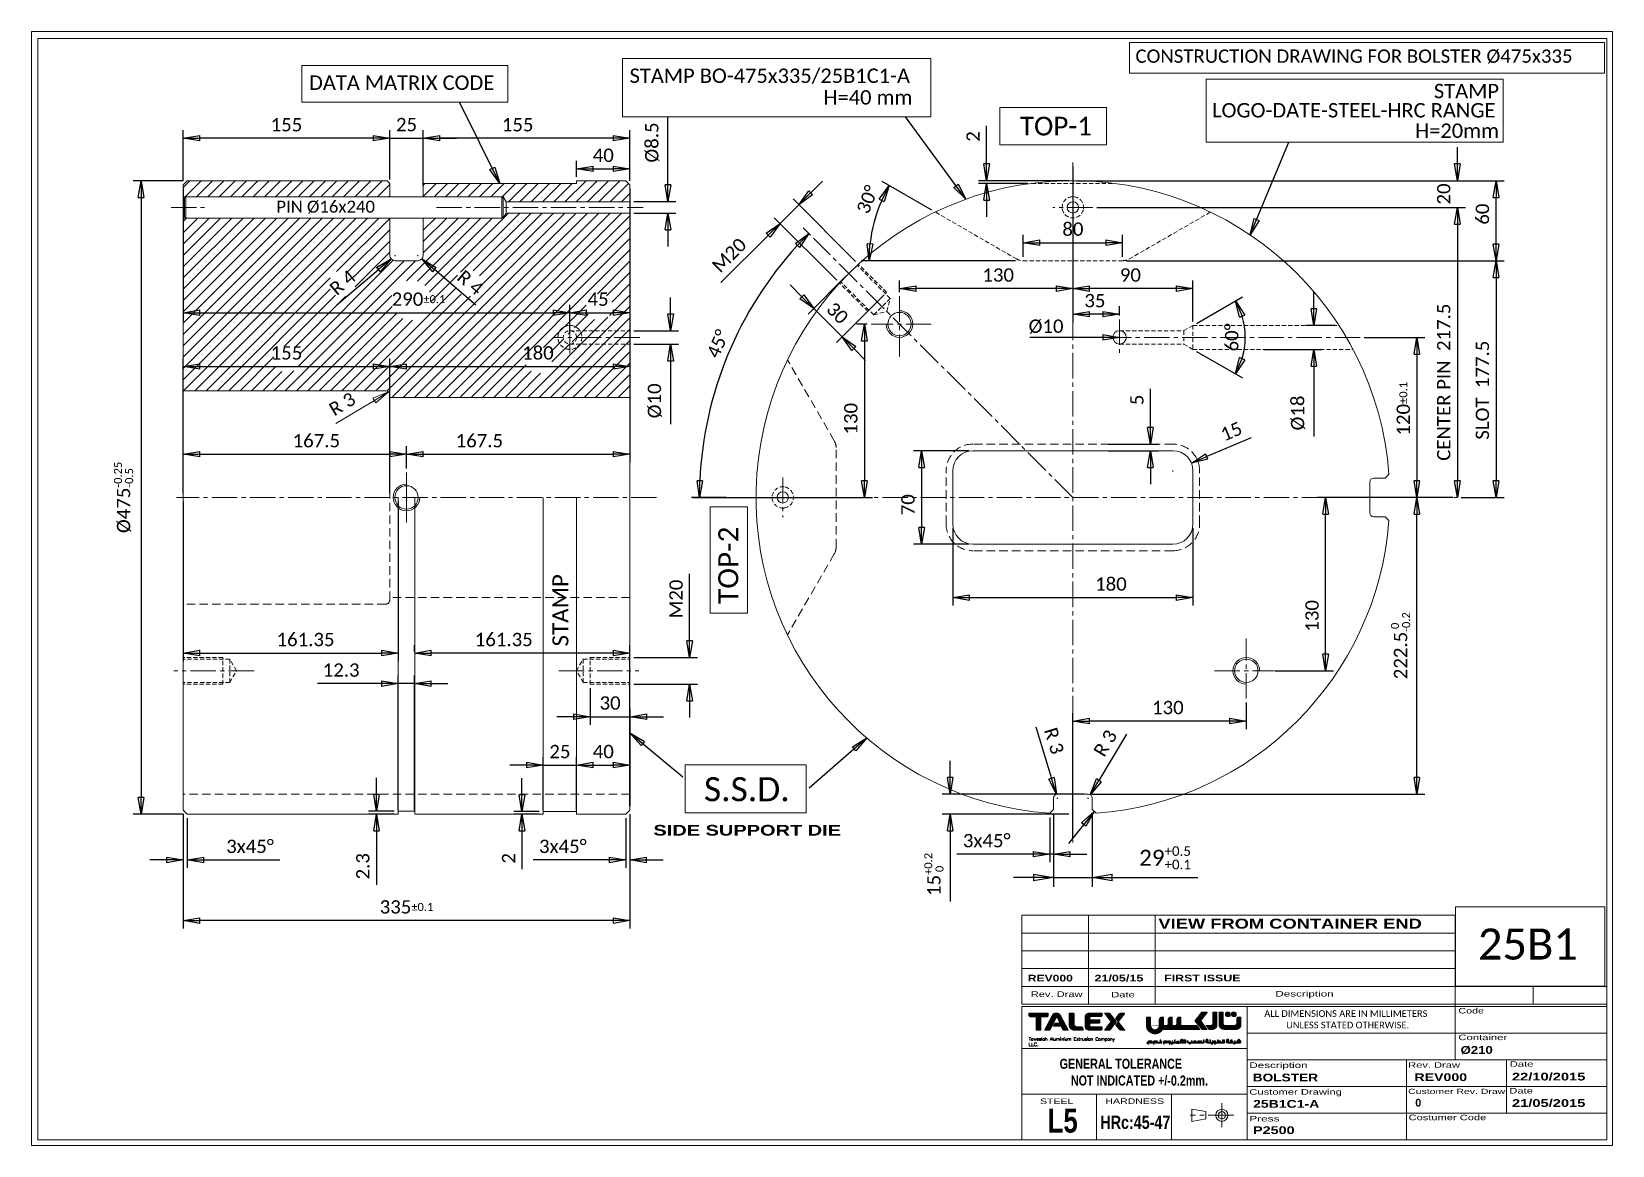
# Model space of a CAD drawing. Header units: millimetres. Extents: x -781 to 404, y -486 to 349.
import ezdxf
from ezdxf.enums import TextEntityAlignment as Align

# ---------------------------------------------------------------- set-up
doc = ezdxf.new("R2010")
doc.units = ezdxf.units.MM
doc.linetypes.add('CENTER2', pattern=[28.575, 19.05, -3.175, 3.175, -3.175])
doc.linetypes.add('HIDDEN2', pattern=[4.7625, 3.175, -1.5875])
doc.layers.get('0').update_dxf_attribs({"color": 6, "lineweight": 0})
for name, color, linetype, lineweight in [('0___1', 7, 'Continuous', 0), ('1', 6, 'Continuous', 0), ('10', 6, 'Continuous', 0), ('5', 9, 'Continuous', 0), ('9', 6, 'Continuous', 0)]:
    doc.layers.add(name, color=color, linetype=linetype, lineweight=lineweight)
doc.styles.add('DIN_BOLD', font='txt_____.ttf')
doc.styles.add('ISO', font='txt_____.ttf')
doc.styles.add('PHOENIX_STILI_T3', font='txt_____.ttf')
doc.styles.get("Standard").update_dxf_attribs({"font": 'calibri.ttf'})
doc.dimstyles.new('ISO', dxfattribs={"dimscale": 2, "dimtxt": 3.5, "dimasz": 4.375, "dimexe": 2.1, "dimexo": 1.05, "dimgap": 1.75, "dimtad": 1, "dimdsep": 46, "dimtxsty": 'Standard', "dimblk": 'CLOSED', "dimcen": 0.09, "dimclrt": 1, "dimadec": 0, "dimazin": 0, "dimtfac": 0.4, "dimtofl": 0, "dimtmove": 0, "dimatfit": 3, "dimldrblk": 'CLOSED', "dimfxl": 1, "dimtolj": 1, "dimarcsym": 0})
pattern_1 = [(45, (0, 0), (-0.0353553396, 0.0353553396), [])]

msp = doc.modelspace()

# ---------------------------------------------------------------- texts
at = {"layer": '10', "color": 7, "linetype": 'Continuous'}
for s, height, p in [('CONSTRUCTION DRAWING FOR BOLSTER %%C475x335', 10, (46.928, 325.882)), ('STAMP BO-475x335/25B1C1-A', 10.8, (-332.289, 310.767)), ('DATA MATRIX CODE', 10.8, (-572.531, 305.591)), ('STAMP', 10.8, (270.593, 299.291)), ('H=40 mm', 10.8, (-186.897, 294.567)), ('TOP-1', 14, (-39.754, 271.418)), ('LOGO-DATE-STEEL-HRC RANGE', 10.8, (104.361, 284.883)), ('H=20mm', 10.8, (256.593, 269.568)), ('25B1', 23.275, (303.616, -346.525))]:
    msp.add_text(s, height=height, dxfattribs=at).set_placement(p)
msp.add_text('TOP-2', height=15, rotation=90, dxfattribs=at).set_placement((-250.825, -79.821))
at = {"layer": '10', "color": 7}
for s, p in [('ALL DIMENSIONS ARE IN MILLIMETERS', (143.469, -389.507)), ('UNLESS STATED OTHERWISE.', (159.855, -398.111))]:
    msp.add_text(s, height=5, dxfattribs=at).set_placement(p)
at = {"layer": '10', "color": 7, "linetype": 'Continuous', "lineweight": 0, "line_spacing_factor": 0.899982}
for s, insert, char_height, attachment_point, style in [('{\\W1.34;{\\fArial|b0|i0;{\\fArial|b1|i0;SIDE SUPPORT DIE}}}', (-314.418, -245.558), 8, 1, 'ISO'), ('{\\W1.31;{\\fArial|b0|i0;{\\fArial|b1|i0;VIEW FROM CONTAINER END}}}', (64.093, -315.85), 7.5, 1, 'ISO'), ('{\\W1.31;{\\fArial|b0|i0;{\\fArial|b1|i0;VIEW FROM CONTAINER END}}}', (64.093, -315.85), 7.5, 1, 'ISO'), ('{\\fImpact|b0|i0|c0|p34;GENERAL TOLERANCE}', (81.83, -428.525), 7.51286, 9, 'PHOENIX_STILI_T3'), ('{\\W1.52;{\\fArial|b0|i0;Press}}', (132.271, -463.75), 4.16456, 1, 'ISO')]:
    msp.add_mtext(s, dxfattribs=dict(at, insert=insert, char_height=char_height, attachment_point=attachment_point, style=style))
at = {"layer": '10', "color": 7, "linetype": 'Continuous', "lineweight": 0, "attachment_point": 1}
for s, insert, char_height, style in [('{\\W1.3;{\\fArial|b0|i0;{\\fArial|b1|i0;REV000}}}', (-33.821, -357.96), 4.99747, 'ISO'), ('{\\W1.35;{\\fArial|b0|i0;{\\fArial|b1|i0;21/05/15}}}', (16.148, -357.96), 4.99747, 'ISO'), ('{\\W1.33;{\\fArial|b0|i0;{\\fArial|b1|i0;FIRST ISSUE}}}', (68.389, -357.909), 4.99747, 'ISO'), ('{\\W1.43;{\\fArial|b0|i0;Rev. Draw}}', (-31.584, -370.358), 4.16456, 'ISO'), ('{\\W1.44;{\\fArial|b0|i0;Date}}', (28.694, -370.747), 4.16456, 'ISO'), ('{\\W1.5;{\\fArial|b0|i0;Description}}', (151.782, -370.07), 4.16456, 'ISO'), ('{\\W1.38;{\\fArial|b0|i0;Code}}', (288.971, -382.786), 4.16456, 'ISO'), ('{\\W1.45;{\\fArial|b0|i0;Container}}', (288.971, -402.775), 4.16456, 'ISO'), ('{\\W1.21;{\\fArial|b0|i0;{\\fArial|b1|i0;%%c210}}}', (290.611, -411.382), 5.83038, 'ISO'), ('{\\W1.5;{\\fArial|b0|i0;Description}}', (132.271, -423.655), 4.16456, 'ISO'), ('{\\W1.43;{\\fArial|b0|i0;Rev. Draw}}', (251.296, -423.49), 4.16456, 'ISO'), ('{\\W1.44;{\\fArial|b0|i0;Date}}', (327.477, -422.765), 4.16456, 'ISO'), ('{\\fImpact|b0|i0|c0|p0;NOT INDICATED +/-0.2mm.}', (-1.523, -433.453), 7.51286, 'PHOENIX_STILI_T3'), ('{\\W1.26;{\\fArial|b0|i0;{\\fArial|b1|i0;BOLSTER}}}', (134.776, -432.061), 5.83038, 'ISO'), ('{\\W1.3;{\\fArial|b0|i0;{\\fArial|b1|i0;REV000}}}', (256.031, -431.799), 5.83038, 'ISO'), ('{\\fArial|b1|i0|c0|p34;\\W1.35;22/10/2015}', (329.116, -431.371), 5.83038, 'ISO'), ('{\\W1.44;{\\fArial|b0|i0;Customer Drawing}}', (132.271, -443.667), 4.16456, 'ISO'), ('{\\W1.44;{\\fArial|b0|i0;Customer Rev. Draw}}', (251.282, -443.397), 3.9, 'ISO'), ('{\\W1.44;{\\fArial|b0|i0;Date}}', (327.132, -442.788), 4.16456, 'ISO'), ('{\\W1.36;{\\fArial|b0|i0;STEEL}}', (-24.625, -450.705), 4.16456, 'ISO'), ('{\\fImpact|b0|i0|c0|p0; L5}', (-24.246, -458.29), 18, 'PHOENIX_STILI_T3'), ('{\\W1.36;{\\fArial|b0|i0;HARDNESS}}', (24.353, -450.578), 4.16456, 'ISO'), ('{\\W1.29;{\\fArial|b0|i0;{\\fArial|b1|i0;25B1C1-A}}}', (135.066, -451.817), 5.83038, 'ISO'), ('{\\fArial|b1|i0|c0|p0;0}', (256.611, -450.946), 5.83038, 'ISO'), ('{\\W1.35;{\\fArial|b0|i0;{\\fArial|b1|i0;21/05/2015}}}', (329.116, -451.199), 5.83038, 'ISO'), ('{\\fImpact|b0|i0|c0|p0;HRc:45-47}', (20.617, -463.539), 10, 'PHOENIX_STILI_T3'), ('{\\W1.32;{\\fArial|b0|i0;{\\fArial|b1|i0;P2500}}}', (135.066, -471.544), 5.83038, 'ISO'), ('{\\W1.43;{\\fArial|b0|i0;Costumer Code}}', (251.627, -462.81), 4.16456, 'ISO')]:
    msp.add_mtext(s, dxfattribs=dict(at, insert=insert, char_height=char_height, style=style))
at = {"layer": '9', "color": 7, "linetype": 'Continuous', "lineweight": 0}
msp.add_text('PIN %%c16x240', height=9, dxfattribs=at).set_placement((-597.088, 213.52))
at = {"layer": '9', "color": 7}
msp.add_text('%%C10', height=10, dxfattribs=at).set_placement((-33.187, 123.399))
at = {"layer": '9', "color": 7, "linetype": 'Continuous', "lineweight": 0}
msp.add_text('STAMP', height=12, rotation=90, dxfattribs=at).set_placement((-378.152, -84.674), align=Align.CENTER)
at = {"layer": '9', "color": 7, "linetype": 'Continuous'}
msp.add_text('S.S.D.', height=18, dxfattribs=at).set_placement((-276.539, -227.797))
at = {"layer": '9', "color": 7, "linetype": 'Continuous', "lineweight": 0, "insert": (-547.661, 70), "char_height": 10, "attachment_point": 5, "rotation": 31.068083}
msp.add_mtext('\\A1;R 3', dxfattribs=at)

# ---------------------------------------------------------------- blocks, each defined once
blk = doc.blocks.new('_CLOSED')
at = {"color": 0, "linetype": 'ByBlock', "lineweight": -2}
for p, q in [((-1, 0.166667), (0, 0)), ((-1, 0.166667), (-1, -0.166667)), ((0, 0), (-1, -0.166667)), ((0, 0), (-1, 0))]:
    blk.add_line(p, q, dxfattribs=at)
blk = doc.blocks.new('*D3')
at = {"layer": '9', "color": 0, "linetype": 'Continuous', "lineweight": -2, "transparency": 16777216}
for p, q in [((18, 217.5), (294.2, 217.5)), ((288.2, 205), (288.2, 12.5)), ((291, 0), (294.2, 0))]:
    blk.add_line(p, q, dxfattribs=at)
at = {"layer": 'Defpoints', "color": 0, "linetype": 'Continuous', "transparency": 16777216}
for p in [(15, 217.5), (288, 0), (288.2, 0)]:
    blk.add_point(p, dxfattribs=at)
at = {"layer": '9', "color": 0, "linetype": 'Continuous', "lineweight": -2, "transparency": 16777216, "xscale": 12.5, "yscale": 12.5, "zscale": 12.5}
for p, rotation in [((288.2, 217.5), 90), ((288.2, 0), 270)]:
    blk.add_blockref('_CLOSED', p, dxfattribs=dict(at, rotation=rotation))
at = {"layer": '9', "color": 1, "linetype": 'Continuous', "lineweight": 0, "transparency": 16777216, "insert": (278, 86.4), "char_height": 10, "attachment_point": 5, "rotation": 90}
blk.add_mtext('\\A1;CENTER PIN  217.5', dxfattribs=at)
blk = doc.blocks.new('*D4')
at = {"layer": '9', "color": 0, "linetype": 'Continuous', "lineweight": -2, "transparency": 16777216}
for p, q in [((40.3, 177.5), (323.2, 177.5)), ((317.2, 165), (317.2, 12.5)), ((291, 0), (323.2, 0))]:
    blk.add_line(p, q, dxfattribs=at)
at = {"layer": 'Defpoints', "color": 0, "linetype": 'Continuous', "transparency": 16777216}
for p in [(37.3, 177.5), (288, 0), (317.2, 0)]:
    blk.add_point(p, dxfattribs=at)
at = {"layer": '9', "color": 0, "linetype": 'Continuous', "lineweight": -2, "transparency": 16777216, "xscale": 12.5, "yscale": 12.5, "zscale": 12.5}
for p, rotation in [((317.2, 177.5), 90), ((317.2, 0), 270)]:
    blk.add_blockref('_CLOSED', p, dxfattribs=dict(at, rotation=rotation))
at = {"layer": '9', "color": 1, "linetype": 'Continuous', "lineweight": 0, "transparency": 16777216, "insert": (307, 80.4), "char_height": 10, "attachment_point": 5, "rotation": 90}
blk.add_mtext('\\A1;SLOT  177.5', dxfattribs=at)
blk = doc.blocks.new('*D5')
at = {"layer": '9', "color": 0, "linetype": 'Continuous', "lineweight": -2, "transparency": 16777216}
for p, q in [((-105.7, 215.4), (-142.9, 236.9)), ((-43, 177.5), (-158.8, 177.5))]:
    blk.add_line(p, q, dxfattribs=at)
blk.add_arc((-40, 177.5), 112.8, 156.354, 173.646, dxfattribs=at)
at = {"layer": 'Defpoints', "color": 0, "linetype": 'Continuous', "transparency": 16777216}
for p in [(-103.1, 213.9), (-151.1, 197.1), (-42.3, 178.8), (-37.3, 177.5), (37.3, 177.5)]:
    blk.add_point(p, dxfattribs=at)
at = {"layer": '9', "color": 0, "linetype": 'Continuous', "lineweight": -2, "transparency": 16777216, "xscale": 12.5, "yscale": 12.5, "zscale": 12.5}
for p, rotation in [((-137.7, 233.9), 63.17699138905632), ((-152.8, 177.5), 266.8230086109436)]:
    blk.add_blockref('_CLOSED', p, dxfattribs=dict(at, rotation=rotation))
at = {"layer": '9', "color": 1, "linetype": 'Continuous', "lineweight": 0, "transparency": 16777216, "insert": (-154, 223.4), "char_height": 10, "attachment_point": 5, "rotation": 68.0928}
blk.add_mtext('\\A1;30°', dxfattribs=at)
blk = doc.blocks.new('*D6')
at = {"layer": '9', "color": 0, "linetype": 'Continuous', "lineweight": -2, "transparency": 16777216}
for p, q in [((3, 237.5), (323.2, 237.5)), ((317.2, 190), (317.2, 225)), ((40.3, 177.5), (323.2, 177.5))]:
    blk.add_line(p, q, dxfattribs=at)
at = {"layer": 'Defpoints', "color": 0, "linetype": 'Continuous', "transparency": 16777216}
for p in [(0, 237.5), (317.2, 237.5), (37.3, 177.5)]:
    blk.add_point(p, dxfattribs=at)
at = {"layer": '9', "color": 0, "linetype": 'Continuous', "lineweight": -2, "transparency": 16777216, "xscale": 12.5, "yscale": 12.5, "zscale": 12.5}
for p, rotation in [((317.2, 237.5), 90), ((317.2, 177.5), 270)]:
    blk.add_blockref('_CLOSED', p, dxfattribs=dict(at, rotation=rotation))
at = {"layer": '9', "color": 1, "linetype": 'Continuous', "lineweight": 0, "transparency": 16777216, "insert": (307, 212.4), "char_height": 10, "attachment_point": 5, "rotation": 90}
blk.add_mtext('\\A1;60', dxfattribs=at)
blk = doc.blocks.new('*D7')
at = {"layer": '9', "color": 0, "linetype": 'Continuous', "lineweight": -2, "transparency": 16777216}
for p, q in [((288.2, 250), (288.2, 262.5)), ((3, 237.5), (294.2, 237.5)), ((18, 217.5), (294.2, 217.5)), ((288.2, 205), (288.2, 192.5))]:
    blk.add_line(p, q, dxfattribs=at)
at = {"layer": 'Defpoints', "color": 0, "linetype": 'Continuous', "transparency": 16777216}
for p in [(0, 237.5), (288.2, 237.5), (15, 217.5)]:
    blk.add_point(p, dxfattribs=at)
at = {"layer": '9', "color": 0, "linetype": 'Continuous', "lineweight": -2, "transparency": 16777216, "xscale": 12.5, "yscale": 12.5, "zscale": 12.5}
for p, rotation in [((288.2, 237.5), 270), ((288.2, 217.5), 90)]:
    blk.add_blockref('_CLOSED', p, dxfattribs=dict(at, rotation=rotation))
at = {"layer": '9', "color": 1, "linetype": 'Continuous', "lineweight": 0, "transparency": 16777216, "insert": (278, 227.5), "char_height": 10, "attachment_point": 5, "rotation": 90}
blk.add_mtext('\\A1;20', dxfattribs=at)
blk = doc.blocks.new('*D8')
at = {"layer": '9', "color": 0, "linetype": 'Continuous', "lineweight": -2, "transparency": 16777216}
for p, q in [((285, 0), (251.8, 0)), ((257.8, -210), (257.8, -12.5)), ((14.5, -222.5), (263.8, -222.5))]:
    blk.add_line(p, q, dxfattribs=at)
at = {"layer": 'Defpoints', "color": 0, "linetype": 'Continuous', "transparency": 16777216}
for p in [(257.8, 0), (288, 0), (11.5, -222.5)]:
    blk.add_point(p, dxfattribs=at)
at = {"layer": '9', "color": 0, "linetype": 'Continuous', "lineweight": -2, "transparency": 16777216, "xscale": 12.5, "yscale": 12.5, "zscale": 12.5}
for p, rotation in [((257.8, 0), 90), ((257.8, -222.5), 270)]:
    blk.add_blockref('_CLOSED', p, dxfattribs=dict(at, rotation=rotation))
at = {"layer": '9', "color": 1, "linetype": 'Continuous', "lineweight": 0, "transparency": 16777216, "insert": (245.6, -111.2), "char_height": 10, "attachment_point": 5, "rotation": 90}
blk.add_mtext('\\A1;222.5{\\H6.000000;\\S 0^ -0.2;}', dxfattribs=at)
blk = doc.blocks.new('*D9')
at = {"layer": '9', "color": 0, "linetype": 'Continuous', "lineweight": -2, "transparency": 16777216}
for p, q in [((-14.5, -237.6), (-14.5, -292.1)), ((14.5, -237.6), (14.5, -292.1)), ((-29.5, -284.9), (-44.5, -284.9)), ((-14.5, -284.9), (14.5, -284.9)), ((29.5, -284.9), (93.6, -284.9))]:
    blk.add_line(p, q, dxfattribs=at)
at = {"layer": 'Defpoints', "color": 0, "linetype": 'Continuous', "transparency": 16777216}
for p in [(-14.5, -234), (14.5, -234), (14.5, -284.9)]:
    blk.add_point(p, dxfattribs=at)
at = {"layer": '9', "color": 0, "linetype": 'Continuous', "lineweight": -2, "transparency": 16777216, "xscale": 15, "yscale": 15, "zscale": 15}
blk.add_blockref('_CLOSED', (-14.5, -284.9), dxfattribs=at)
at = {"layer": '9', "color": 0, "linetype": 'Continuous', "lineweight": -2, "transparency": 16777216, "xscale": 15, "yscale": 15, "zscale": 15, "rotation": 180}
blk.add_blockref('_CLOSED', (14.5, -284.9), dxfattribs=at)
at = {"layer": '9', "color": 1, "linetype": 'Continuous', "lineweight": 0, "transparency": 16777216, "insert": (69.1, -270.2), "char_height": 12, "attachment_point": 5}
blk.add_mtext('\\A1;29{\\H7.200000;\\S+0.5^ +0.1;}', dxfattribs=at)
blk = doc.blocks.new('*D10')
at = {"layer": '9', "color": 0, "linetype": 'Continuous', "lineweight": -2, "transparency": 16777216}
for p, q in [((40.1, -177.6), (19.4, -212.2)), ((11.3, -225.5), (11.7, -225.5)), ((11.5, -225.7), (11.5, -225.3))]:
    blk.add_line(p, q, dxfattribs=at)
at = {"layer": 'Defpoints', "color": 0, "linetype": 'Continuous', "transparency": 16777216}
for p in [(13, -222.9), (11.5, -225.5)]:
    blk.add_point(p, dxfattribs=at)
at = {"layer": '9', "color": 0, "linetype": 'Continuous', "lineweight": -2, "transparency": 16777216, "xscale": 12.5, "yscale": 12.5, "zscale": 12.5, "rotation": 239.1865533367612}
blk.add_blockref('_CLOSED', (13, -222.9), dxfattribs=at)
at = {"layer": '9', "color": 1, "linetype": 'Continuous', "lineweight": 0, "transparency": 16777216, "insert": (24.3, -184.3), "char_height": 10, "attachment_point": 5, "rotation": 59.1866}
blk.add_mtext('\\A1;R 3', dxfattribs=at)
blk = doc.blocks.new('*D11')
at = {"layer": '9', "color": 0, "linetype": 'Continuous', "lineweight": -2, "transparency": 16777216}
for p, q in [((-27.8, -172.1), (-16, -210.7)), ((-11.7, -225.5), (-11.3, -225.5)), ((-11.5, -225.7), (-11.5, -225.3))]:
    blk.add_line(p, q, dxfattribs=at)
at = {"layer": 'Defpoints', "color": 0, "linetype": 'Continuous', "transparency": 16777216}
for p in [(-12.4, -222.6), (-11.5, -225.5)]:
    blk.add_point(p, dxfattribs=at)
at = {"layer": '9', "color": 0, "linetype": 'Continuous', "lineweight": -2, "transparency": 16777216, "xscale": 12.5, "yscale": 12.5, "zscale": 12.5, "rotation": 286.9838828428809}
blk.add_blockref('_CLOSED', (-12.4, -222.6), dxfattribs=at)
at = {"layer": '9', "color": 1, "linetype": 'Continuous', "lineweight": 0, "transparency": 16777216, "insert": (-14.1, -182.5), "char_height": 10, "attachment_point": 5, "rotation": 286.9839}
blk.add_mtext('\\A1;R 3', dxfattribs=at)
blk = doc.blocks.new('*D12')
at = {"layer": '9', "color": 0, "linetype": 'Continuous', "lineweight": -2, "transparency": 16777216}
for p, q in [((-17.4, -239.9), (-17.4, -273.5)), ((-14.5, -237), (-14.5, -273.5)), ((-29.9, -267.5), (-86.9, -267.5)), ((-14.5, -267.5), (-17.4, -267.5)), ((-2, -267.5), (10.5, -267.5))]:
    blk.add_line(p, q, dxfattribs=at)
at = {"layer": 'Defpoints', "color": 0, "linetype": 'Continuous', "transparency": 16777216}
for p in [(-17.4, -236.9), (-14.5, -234), (-17.4, -267.5)]:
    blk.add_point(p, dxfattribs=at)
at = {"layer": '9', "color": 0, "linetype": 'Continuous', "lineweight": -2, "transparency": 16777216, "xscale": 12.5, "yscale": 12.5, "zscale": 12.5}
blk.add_blockref('_CLOSED', (-17.4, -267.5), dxfattribs=at)
at = {"layer": '9', "color": 0, "linetype": 'Continuous', "lineweight": -2, "transparency": 16777216, "xscale": 12.5, "yscale": 12.5, "zscale": 12.5, "rotation": 180}
blk.add_blockref('_CLOSED', (-14.5, -267.5), dxfattribs=at)
at = {"layer": '9', "color": 1, "linetype": 'Continuous', "lineweight": 0, "transparency": 16777216, "insert": (-64.6, -257.4), "char_height": 10, "attachment_point": 5}
blk.add_mtext('\\A1;3x45°', dxfattribs=at)
blk = doc.blocks.new('*D13')
at = {"layer": '9', "color": 0, "linetype": 'Continuous', "lineweight": -2, "transparency": 16777216}
for p, q in [((-667, 237.5), (-667, 275.4)), ((-512, 238.5), (-512, 275.4)), ((-524.5, 269.4), (-654.5, 269.4))]:
    blk.add_line(p, q, dxfattribs=at)
at = {"layer": 'Defpoints', "color": 0, "linetype": 'Continuous', "transparency": 16777216}
for p in [(-667, 269.4), (-667, 234.5), (-512, 235.5)]:
    blk.add_point(p, dxfattribs=at)
at = {"layer": '9', "color": 0, "linetype": 'Continuous', "lineweight": -2, "transparency": 16777216, "xscale": 12.5, "yscale": 12.5, "zscale": 12.5, "rotation": 180}
blk.add_blockref('_CLOSED', (-667, 269.4), dxfattribs=at)
at = {"layer": '9', "color": 0, "linetype": 'Continuous', "lineweight": -2, "transparency": 16777216, "xscale": 12.5, "yscale": 12.5, "zscale": 12.5}
blk.add_blockref('_CLOSED', (-512, 269.4), dxfattribs=at)
at = {"layer": '9', "color": 1, "linetype": 'Continuous', "lineweight": 0, "transparency": 16777216, "insert": (-589.5, 279.4), "char_height": 10, "attachment_point": 5}
blk.add_mtext('\\A1;155', dxfattribs=at)
blk = doc.blocks.new('*D14')
at = {"layer": '9', "color": 0, "linetype": 'Continuous', "lineweight": -2, "transparency": 16777216}
for p, q in [((-512, 238.5), (-512, 275.4)), ((-487, 238.5), (-487, 275.4)), ((-524.5, 269.4), (-537, 269.4)), ((-512, 269.4), (-487, 269.4)), ((-474.5, 269.4), (-462, 269.4))]:
    blk.add_line(p, q, dxfattribs=at)
at = {"layer": 'Defpoints', "color": 0, "linetype": 'Continuous', "transparency": 16777216}
for p in [(-487, 269.4), (-512, 235.5), (-487, 235.5)]:
    blk.add_point(p, dxfattribs=at)
at = {"layer": '9', "color": 0, "linetype": 'Continuous', "lineweight": -2, "transparency": 16777216, "xscale": 12.5, "yscale": 12.5, "zscale": 12.5}
blk.add_blockref('_CLOSED', (-512, 269.4), dxfattribs=at)
at = {"layer": '9', "color": 0, "linetype": 'Continuous', "lineweight": -2, "transparency": 16777216, "xscale": 12.5, "yscale": 12.5, "zscale": 12.5, "rotation": 180}
blk.add_blockref('_CLOSED', (-487, 269.4), dxfattribs=at)
at = {"layer": '9', "color": 1, "linetype": 'Continuous', "lineweight": 0, "transparency": 16777216, "insert": (-499.5, 279.5), "char_height": 10, "attachment_point": 5}
blk.add_mtext('\\A1;25', dxfattribs=at)
blk = doc.blocks.new('*D15')
at = {"layer": '9', "color": 0, "linetype": 'Continuous', "lineweight": -2, "transparency": 16777216}
for p, q in [((-667, -237.5), (-667, -323.3)), ((-332, -237.5), (-332, -323.3)), ((-344.5, -317.3), (-654.5, -317.3))]:
    blk.add_line(p, q, dxfattribs=at)
at = {"layer": 'Defpoints', "color": 0, "linetype": 'Continuous', "transparency": 16777216}
for p in [(-667, -234.5), (-332, -234.5), (-667, -317.3)]:
    blk.add_point(p, dxfattribs=at)
at = {"layer": '9', "color": 0, "linetype": 'Continuous', "lineweight": -2, "transparency": 16777216, "xscale": 12.5, "yscale": 12.5, "zscale": 12.5, "rotation": 180}
blk.add_blockref('_CLOSED', (-667, -317.3), dxfattribs=at)
at = {"layer": '9', "color": 0, "linetype": 'Continuous', "lineweight": -2, "transparency": 16777216, "xscale": 12.5, "yscale": 12.5, "zscale": 12.5}
blk.add_blockref('_CLOSED', (-332, -317.3), dxfattribs=at)
at = {"layer": '9', "color": 1, "linetype": 'Continuous', "lineweight": 0, "transparency": 16777216, "insert": (-499.5, -307.1), "char_height": 10, "attachment_point": 5}
blk.add_mtext('\\A1;335{\\H6.000000;±0.1}', dxfattribs=at)
blk = doc.blocks.new('*D16')
at = {"layer": '9', "color": 0, "linetype": 'Continuous', "lineweight": -2, "transparency": 16777216}
for p, q in [((-667, -237.5), (-667, -277.8)), ((-664, -240.5), (-664, -277.8)), ((-679.5, -271.8), (-692, -271.8)), ((-651.5, -271.8), (-594.5, -271.8))]:
    blk.add_line(p, q, dxfattribs=at)
at = {"layer": 'Defpoints', "color": 0, "linetype": 'Continuous', "transparency": 16777216}
for p in [(-667, -234.5), (-664, -237.5), (-664, -271.8)]:
    blk.add_point(p, dxfattribs=at)
at = {"layer": '9', "color": 0, "linetype": 'Continuous', "lineweight": -2, "transparency": 16777216, "xscale": 12.5, "yscale": 12.5, "zscale": 12.5}
blk.add_blockref('_CLOSED', (-667, -271.8), dxfattribs=at)
at = {"layer": '9', "color": 0, "linetype": 'Continuous', "lineweight": -2, "transparency": 16777216, "xscale": 12.5, "yscale": 12.5, "zscale": 12.5, "rotation": 180}
blk.add_blockref('_CLOSED', (-664, -271.8), dxfattribs=at)
at = {"layer": '9', "color": 1, "linetype": 'Continuous', "lineweight": 0, "transparency": 16777216, "insert": (-616.8, -261.7), "char_height": 10, "attachment_point": 5}
blk.add_mtext('\\A1;3x45°', dxfattribs=at)
blk = doc.blocks.new('*D17')
at = {"layer": '9', "color": 0, "linetype": 'Continuous', "lineweight": -2, "transparency": 16777216}
for p, q in [((-667, 237.5), (-704.5, 237.5)), ((-698.5, 225), (-698.5, -225)), ((-667, -237.5), (-704.5, -237.5))]:
    blk.add_line(p, q, dxfattribs=at)
at = {"layer": 'Defpoints', "color": 0, "linetype": 'Continuous', "transparency": 16777216}
for p in [(-664, 237.5), (-698.5, -237.5), (-664, -237.5)]:
    blk.add_point(p, dxfattribs=at)
at = {"layer": '9', "color": 0, "linetype": 'Continuous', "lineweight": -2, "transparency": 16777216, "xscale": 12.5, "yscale": 12.5, "zscale": 12.5}
for p, rotation in [((-698.5, 237.5), 90), ((-698.5, -237.5), 270)]:
    blk.add_blockref('_CLOSED', p, dxfattribs=dict(at, rotation=rotation))
at = {"layer": '9', "color": 1, "linetype": 'Continuous', "lineweight": 0, "transparency": 16777216, "insert": (-711.6, 0), "char_height": 10, "attachment_point": 5, "rotation": 90}
blk.add_mtext('\\A1;%%c475{\\H6.000000;\\S-0.25^ -0.5;}', dxfattribs=at)
blk = doc.blocks.new('*D18')
at = {"layer": '9', "color": 0, "linetype": 'Continuous', "lineweight": -2, "transparency": 16777216}
for p, q in [((-303.5, 234.2), (-303.5, 285.5)), ((-329, 221.8), (-297.5, 221.8)), ((-329, 213.2), (-297.5, 213.2)), ((-303.5, 200.8), (-303.5, 188.2))]:
    blk.add_line(p, q, dxfattribs=at)
at = {"layer": 'Defpoints', "color": 0, "linetype": 'Continuous', "transparency": 16777216}
for p in [(-332, 221.8), (-332, 213.2), (-303.5, 213.2)]:
    blk.add_point(p, dxfattribs=at)
at = {"layer": '9', "color": 0, "linetype": 'Continuous', "lineweight": -2, "transparency": 16777216, "xscale": 12.5, "yscale": 12.5, "zscale": 12.5}
for p, rotation in [((-303.5, 221.8), 270), ((-303.5, 213.2), 90)]:
    blk.add_blockref('_CLOSED', p, dxfattribs=dict(at, rotation=rotation))
at = {"layer": '9', "color": 1, "linetype": 'Continuous', "lineweight": 0, "transparency": 16777216, "insert": (-315.3, 266.1), "char_height": 10, "attachment_point": 5, "rotation": 90}
blk.add_mtext('\\A1;%%c8.5', dxfattribs=at)
blk = doc.blocks.new('*D19')
at = {"layer": '9', "color": 0, "linetype": 'Continuous', "lineweight": -2, "transparency": 16777216}
for p, q in [((-487, 233.5), (-487, 275.4)), ((-332, 237.5), (-332, 275.4)), ((-344.5, 269.4), (-474.5, 269.4))]:
    blk.add_line(p, q, dxfattribs=at)
at = {"layer": 'Defpoints', "color": 0, "linetype": 'Continuous', "transparency": 16777216}
for p in [(-487, 269.4), (-487, 230.5), (-332, 234.5)]:
    blk.add_point(p, dxfattribs=at)
at = {"layer": '9', "color": 0, "linetype": 'Continuous', "lineweight": -2, "transparency": 16777216, "xscale": 12.5, "yscale": 12.5, "zscale": 12.5, "rotation": 180}
blk.add_blockref('_CLOSED', (-487, 269.4), dxfattribs=at)
at = {"layer": '9', "color": 0, "linetype": 'Continuous', "lineweight": -2, "transparency": 16777216, "xscale": 12.5, "yscale": 12.5, "zscale": 12.5}
blk.add_blockref('_CLOSED', (-332, 269.4), dxfattribs=at)
at = {"layer": '9', "color": 1, "linetype": 'Continuous', "lineweight": 0, "transparency": 16777216, "insert": (-416.2, 279.4), "char_height": 10, "attachment_point": 5}
blk.add_mtext('\\A1;155', dxfattribs=at)
blk = doc.blocks.new('*D20')
at = {"layer": '9', "color": 0, "linetype": 'Continuous', "lineweight": -2, "transparency": 16777216}
for p, q in [((-667, -3), (-667, -122.7)), ((-505.7, -3), (-505.7, -122.7)), ((-654.5, -116.7), (-518.2, -116.7))]:
    blk.add_line(p, q, dxfattribs=at)
at = {"layer": 'Defpoints', "color": 0, "linetype": 'Continuous', "transparency": 16777216}
for p in [(-667, 0), (-505.7, 0), (-505.7, -116.7)]:
    blk.add_point(p, dxfattribs=at)
at = {"layer": '9', "color": 0, "linetype": 'Continuous', "lineweight": -2, "transparency": 16777216, "xscale": 12.5, "yscale": 12.5, "zscale": 12.5, "rotation": 180}
blk.add_blockref('_CLOSED', (-667, -116.7), dxfattribs=at)
at = {"layer": '9', "color": 0, "linetype": 'Continuous', "lineweight": -2, "transparency": 16777216, "xscale": 12.5, "yscale": 12.5, "zscale": 12.5}
blk.add_blockref('_CLOSED', (-505.7, -116.7), dxfattribs=at)
at = {"layer": '9', "color": 1, "linetype": 'Continuous', "lineweight": 0, "transparency": 16777216, "insert": (-575.2, -106.6), "char_height": 10, "attachment_point": 5}
blk.add_mtext('\\A1;161.35', dxfattribs=at)
blk = doc.blocks.new('*D21')
at = {"layer": '9', "color": 0, "linetype": 'Continuous', "lineweight": -2, "transparency": 16777216}
for p, q in [((-493.4, -115.8), (-493.4, -110.7)), ((-344.5, -116.7), (-480.9, -116.7)), ((-332, -231.5), (-332, -110.7))]:
    blk.add_line(p, q, dxfattribs=at)
at = {"layer": 'Defpoints', "color": 0, "linetype": 'Continuous', "transparency": 16777216}
for p in [(-493.4, -116.7), (-493.4, -118.8), (-332, -234.5)]:
    blk.add_point(p, dxfattribs=at)
at = {"layer": '9', "color": 0, "linetype": 'Continuous', "lineweight": -2, "transparency": 16777216, "xscale": 12.5, "yscale": 12.5, "zscale": 12.5, "rotation": 180}
blk.add_blockref('_CLOSED', (-493.4, -116.7), dxfattribs=at)
at = {"layer": '9', "color": 0, "linetype": 'Continuous', "lineweight": -2, "transparency": 16777216, "xscale": 12.5, "yscale": 12.5, "zscale": 12.5}
blk.add_blockref('_CLOSED', (-332, -116.7), dxfattribs=at)
at = {"layer": '9', "color": 1, "linetype": 'Continuous', "lineweight": 0, "transparency": 16777216, "insert": (-426.6, -106.6), "char_height": 10, "attachment_point": 5}
blk.add_mtext('\\A1;161.35', dxfattribs=at)
blk = doc.blocks.new('*D22')
at = {"layer": '9', "color": 0, "linetype": 'Continuous', "lineweight": -2, "transparency": 16777216}
for p, q in [((-518.2, -139.6), (-566.3, -139.6)), ((-505.7, -234.5), (-505.7, -133.6)), ((-493.4, -139.6), (-505.7, -139.6)), ((-493.4, -234.5), (-493.4, -133.6)), ((-480.9, -139.6), (-468.4, -139.6))]:
    blk.add_line(p, q, dxfattribs=at)
at = {"layer": 'Defpoints', "color": 0, "linetype": 'Continuous', "transparency": 16777216}
for p in [(-505.7, -139.6), (-505.7, -237.5), (-493.4, -237.5)]:
    blk.add_point(p, dxfattribs=at)
at = {"layer": '9', "color": 0, "linetype": 'Continuous', "lineweight": -2, "transparency": 16777216, "xscale": 12.5, "yscale": 12.5, "zscale": 12.5}
blk.add_blockref('_CLOSED', (-505.7, -139.6), dxfattribs=at)
at = {"layer": '9', "color": 0, "linetype": 'Continuous', "lineweight": -2, "transparency": 16777216, "xscale": 12.5, "yscale": 12.5, "zscale": 12.5, "rotation": 180}
blk.add_blockref('_CLOSED', (-493.4, -139.6), dxfattribs=at)
at = {"layer": '9', "color": 1, "linetype": 'Continuous', "lineweight": 0, "transparency": 16777216, "insert": (-548.5, -129.5), "char_height": 10, "attachment_point": 5}
blk.add_mtext('\\A1;12.3', dxfattribs=at)
blk = doc.blocks.new('*D23')
at = {"layer": '9', "color": 0, "linetype": 'Continuous', "lineweight": -2, "transparency": 16777216}
for p, q in [((-667, 3), (-667, 38.4)), ((-499.5, 21.8), (-499.5, 38.4)), ((-654.5, 32.4), (-512, 32.4))]:
    blk.add_line(p, q, dxfattribs=at)
at = {"layer": 'Defpoints', "color": 0, "linetype": 'Continuous', "transparency": 16777216}
for p in [(-499.5, 32.4), (-499.5, 18.8), (-667, 0)]:
    blk.add_point(p, dxfattribs=at)
at = {"layer": '9', "color": 0, "linetype": 'Continuous', "lineweight": -2, "transparency": 16777216, "xscale": 12.5, "yscale": 12.5, "zscale": 12.5, "rotation": 180}
blk.add_blockref('_CLOSED', (-667, 32.4), dxfattribs=at)
at = {"layer": '9', "color": 0, "linetype": 'Continuous', "lineweight": -2, "transparency": 16777216, "xscale": 12.5, "yscale": 12.5, "zscale": 12.5}
blk.add_blockref('_CLOSED', (-499.5, 32.4), dxfattribs=at)
at = {"layer": '9', "color": 1, "linetype": 'Continuous', "lineweight": 0, "transparency": 16777216, "insert": (-567.1, 42.5), "char_height": 10, "attachment_point": 5}
blk.add_mtext('\\A1;167.5', dxfattribs=at)
blk = doc.blocks.new('*D24')
at = {"layer": '9', "color": 0, "linetype": 'Continuous', "lineweight": -2, "transparency": 16777216}
for p, q in [((-332, 231.5), (-332, 26.4)), ((-499.5, 21.8), (-499.5, 38.4)), ((-487, 32.4), (-344.5, 32.4))]:
    blk.add_line(p, q, dxfattribs=at)
at = {"layer": 'Defpoints', "color": 0, "linetype": 'Continuous', "transparency": 16777216}
for p in [(-332, 234.5), (-332, 32.4), (-499.5, 18.8)]:
    blk.add_point(p, dxfattribs=at)
at = {"layer": '9', "color": 0, "linetype": 'Continuous', "lineweight": -2, "transparency": 16777216, "xscale": 12.5, "yscale": 12.5, "zscale": 12.5, "rotation": 180}
blk.add_blockref('_CLOSED', (-499.5, 32.4), dxfattribs=at)
at = {"layer": '9', "color": 0, "linetype": 'Continuous', "lineweight": -2, "transparency": 16777216, "xscale": 12.5, "yscale": 12.5, "zscale": 12.5}
blk.add_blockref('_CLOSED', (-332, 32.4), dxfattribs=at)
at = {"layer": '9', "color": 1, "linetype": 'Continuous', "lineweight": 0, "transparency": 16777216, "insert": (-444.9, 42.5), "char_height": 10, "attachment_point": 5}
blk.add_mtext('\\A1;167.5', dxfattribs=at)
blk = doc.blocks.new('*D25')
at = {"layer": '9', "color": 0, "linetype": 'Continuous', "lineweight": -2, "transparency": 16777216}
for p, q in [((-196.5, 228.4), (-187.7, 237.2)), ((-205.4, 219.5), (-219.5, 205.4)), ((-162.9, 177), (-209.6, 223.8)), ((-177, 162.9), (-223.8, 209.6)), ((-228.4, 196.5), (-263.8, 161.1))]:
    blk.add_line(p, q, dxfattribs=at)
at = {"layer": 'Defpoints', "color": 0, "linetype": 'Continuous', "transparency": 16777216}
for p in [(-219.5, 205.4), (-160.7, 174.9), (-174.9, 160.7)]:
    blk.add_point(p, dxfattribs=at)
at = {"layer": '9', "color": 0, "linetype": 'Continuous', "lineweight": -2, "transparency": 16777216, "xscale": 12.5, "yscale": 12.5, "zscale": 12.5}
for p, rotation in [((-205.4, 219.5), 224.9999999999982), ((-219.5, 205.4), 44.99999999999814)]:
    blk.add_blockref('_CLOSED', p, dxfattribs=dict(at, rotation=rotation))
at = {"layer": '9', "color": 1, "linetype": 'Continuous', "lineweight": 0, "transparency": 16777216, "insert": (-257.6, 181.6), "char_height": 10, "attachment_point": 5, "rotation": 45}
blk.add_mtext('\\A1;M20', dxfattribs=at)
blk = doc.blocks.new('*D26')
at = {"layer": '9', "color": 0, "linetype": 'Continuous', "lineweight": -2, "transparency": 16777216}
for p, q in [((-196.6, 196.6), (-202.2, 202.2)), ((-260, 0), (-285.9, 0))]:
    blk.add_line(p, q, dxfattribs=at)
blk.add_arc((0, 0), 279.9, 137.5591, 177.4409, dxfattribs=at)
at = {"layer": 'Defpoints', "color": 0, "linetype": 'Continuous', "transparency": 16777216}
for p in [(-194.5, 194.5), (-270.4, 72.4), (0, 0), (-257, 0), (288, 0)]:
    blk.add_point(p, dxfattribs=at)
at = {"layer": '9', "color": 0, "linetype": 'Continuous', "lineweight": -2, "transparency": 16777216, "xscale": 12.5, "yscale": 12.5, "zscale": 12.5}
for p, rotation in [((-197.9, 197.9), 46.27952549095961), ((-279.9, 0), 268.7204745090404)]:
    blk.add_blockref('_CLOSED', p, dxfattribs=dict(at, rotation=rotation))
at = {"layer": '9', "color": 1, "linetype": 'Continuous', "lineweight": 0, "transparency": 16777216, "insert": (-266.1, 115.2), "char_height": 10, "attachment_point": 5, "rotation": 66.6017}
blk.add_mtext('\\A1;45°', dxfattribs=at)
blk = doc.blocks.new('*D27')
at = {"layer": '9', "color": 0, "linetype": 'Continuous', "lineweight": -2, "transparency": 16777216}
for p, q in [((-203.1, 150.5), (-211.9, 159.3)), ((-170.1, 165.8), (-198.5, 137.4)), ((-141.8, 151.7), (-177.3, 116.2)), ((-173, 120.4), (-194.3, 141.6)), ((-164.2, 111.6), (-155.4, 102.7))]:
    blk.add_line(p, q, dxfattribs=at)
at = {"layer": 'Defpoints', "color": 0, "linetype": 'Continuous', "transparency": 16777216}
for p in [(-167.9, 167.9), (-139.7, 153.8), (-194.3, 141.6)]:
    blk.add_point(p, dxfattribs=at)
at = {"layer": '9', "color": 0, "linetype": 'Continuous', "lineweight": -2, "transparency": 16777216, "xscale": 12.5, "yscale": 12.5, "zscale": 12.5}
for p, rotation in [((-194.3, 141.6), 315), ((-173, 120.4), 135)]:
    blk.add_blockref('_CLOSED', p, dxfattribs=dict(at, rotation=rotation))
at = {"layer": '9', "color": 1, "linetype": 'Continuous', "lineweight": 0, "transparency": 16777216, "insert": (-176.5, 138.2), "char_height": 10, "attachment_point": 5, "rotation": 315}
blk.add_mtext('\\A1;30', dxfattribs=at)
blk = doc.blocks.new('*D28')
at = {"layer": '9', "color": 0, "linetype": 'Continuous', "lineweight": -2, "transparency": 16777216}
for p, q in [((-491.2, 181.5), (-490.8, 181.5)), ((-491, 181.3), (-491, 181.7)), ((-447.5, 144.2), (-478.5, 170.8))]:
    blk.add_line(p, q, dxfattribs=at)
at = {"layer": 'Defpoints', "color": 0, "linetype": 'Continuous', "transparency": 16777216}
for p in [(-491, 181.5), (-488, 178.9)]:
    blk.add_point(p, dxfattribs=at)
at = {"layer": '9', "color": 0, "linetype": 'Continuous', "lineweight": -2, "transparency": 16777216, "xscale": 12.5, "yscale": 12.5, "zscale": 12.5, "rotation": 139.4646122368974}
blk.add_blockref('_CLOSED', (-488, 178.9), dxfattribs=at)
at = {"layer": '9', "color": 1, "linetype": 'Continuous', "lineweight": 0, "transparency": 16777216, "insert": (-451.7, 161.1), "char_height": 10, "attachment_point": 5, "rotation": 319.4646}
blk.add_mtext('\\A1;R 4', dxfattribs=at)
blk = doc.blocks.new('*D29')
at = {"layer": '9', "color": 0, "linetype": 'Continuous', "lineweight": -2, "transparency": 16777216}
for p, q in [((-508.2, 181.5), (-507.8, 181.5)), ((-508, 181.3), (-508, 181.7)), ((-551.6, 144.3), (-520.6, 170.8))]:
    blk.add_line(p, q, dxfattribs=at)
at = {"layer": 'Defpoints', "color": 0, "linetype": 'Continuous', "transparency": 16777216}
for p in [(-511.1, 178.9), (-508, 181.5)]:
    blk.add_point(p, dxfattribs=at)
at = {"layer": '9', "color": 0, "linetype": 'Continuous', "lineweight": -2, "transparency": 16777216, "xscale": 12.5, "yscale": 12.5, "zscale": 12.5, "rotation": 40.46004983484552}
blk.add_blockref('_CLOSED', (-511.1, 178.9), dxfattribs=at)
at = {"layer": '9', "color": 1, "linetype": 'Continuous', "lineweight": 0, "transparency": 16777216, "insert": (-547.4, 161.1), "char_height": 10, "attachment_point": 5, "rotation": 40.46}
blk.add_mtext('\\A1;R 4', dxfattribs=at)
blk = doc.blocks.new('*D31')
at = {"layer": '9', "color": 0, "linetype": 'Continuous', "lineweight": -2, "transparency": 16777216}
for p, q in [((-335, -240.5), (-335, -277.8)), ((-332, -237.5), (-332, -277.8)), ((-347.5, -271.8), (-404.6, -271.8)), ((-319.5, -271.8), (-307, -271.8))]:
    blk.add_line(p, q, dxfattribs=at)
at = {"layer": 'Defpoints', "color": 0, "linetype": 'Continuous', "transparency": 16777216}
for p in [(-332, -234.5), (-335, -237.5), (-335, -271.8)]:
    blk.add_point(p, dxfattribs=at)
at = {"layer": '9', "color": 0, "linetype": 'Continuous', "lineweight": -2, "transparency": 16777216, "xscale": 12.5, "yscale": 12.5, "zscale": 12.5}
blk.add_blockref('_CLOSED', (-335, -271.8), dxfattribs=at)
at = {"layer": '9', "color": 0, "linetype": 'Continuous', "lineweight": -2, "transparency": 16777216, "xscale": 12.5, "yscale": 12.5, "zscale": 12.5, "rotation": 180}
blk.add_blockref('_CLOSED', (-332, -271.8), dxfattribs=at)
at = {"layer": '9', "color": 1, "linetype": 'Continuous', "lineweight": 0, "transparency": 16777216, "insert": (-382.3, -261.7), "char_height": 10, "attachment_point": 5}
blk.add_mtext('\\A1;3x45°', dxfattribs=at)
blk = doc.blocks.new('*D32')
at = {"layer": '9', "color": 0, "linetype": 'Continuous', "lineweight": -2, "transparency": 16777216}
for p, q in [((-522, -222.7), (-522, -210.2)), ((-508.7, -235.2), (-528, -235.2)), ((-508.7, -237.5), (-528, -237.5)), ((-522, -250), (-522, -290.6))]:
    blk.add_line(p, q, dxfattribs=at)
at = {"layer": 'Defpoints', "color": 0, "linetype": 'Continuous', "transparency": 16777216}
for p in [(-505.7, -235.2), (-522, -237.5), (-505.7, -237.5)]:
    blk.add_point(p, dxfattribs=at)
at = {"layer": '9', "color": 0, "linetype": 'Continuous', "lineweight": -2, "transparency": 16777216, "xscale": 12.5, "yscale": 12.5, "zscale": 12.5}
for p, rotation in [((-522, -235.2), 270), ((-522, -237.5), 90)]:
    blk.add_blockref('_CLOSED', p, dxfattribs=dict(at, rotation=rotation))
at = {"layer": '9', "color": 1, "linetype": 'Continuous', "lineweight": 0, "transparency": 16777216, "insert": (-532.2, -276.6), "char_height": 10, "attachment_point": 5, "rotation": 90}
blk.add_mtext('\\A1;2.3', dxfattribs=at)
blk = doc.blocks.new('*D33')
at = {"layer": '9', "color": 0, "linetype": 'Continuous', "lineweight": -2, "transparency": 16777216}
for p, q in [((-372, -234.5), (-372, -194.7)), ((-359.5, -200.7), (-344.5, -200.7)), ((-332, -231.5), (-332, -194.7))]:
    blk.add_line(p, q, dxfattribs=at)
at = {"layer": 'Defpoints', "color": 0, "linetype": 'Continuous', "transparency": 16777216}
for p in [(-332, -200.7), (-332, -234.5), (-372, -237.5)]:
    blk.add_point(p, dxfattribs=at)
at = {"layer": '9', "color": 0, "linetype": 'Continuous', "lineweight": -2, "transparency": 16777216, "xscale": 12.5, "yscale": 12.5, "zscale": 12.5, "rotation": 180}
blk.add_blockref('_CLOSED', (-372, -200.7), dxfattribs=at)
at = {"layer": '9', "color": 0, "linetype": 'Continuous', "lineweight": -2, "transparency": 16777216, "xscale": 12.5, "yscale": 12.5, "zscale": 12.5}
blk.add_blockref('_CLOSED', (-332, -200.7), dxfattribs=at)
at = {"layer": '9', "color": 1, "linetype": 'Continuous', "lineweight": 0, "transparency": 16777216, "insert": (-352, -190.6), "char_height": 10, "attachment_point": 5}
blk.add_mtext('\\A1;40', dxfattribs=at)
blk = doc.blocks.new('*D34')
at = {"layer": '9', "color": 0, "linetype": 'Continuous', "lineweight": -2, "transparency": 16777216}
for p, q in [((-409.5, -200.7), (-422, -200.7)), ((-397, -234.5), (-397, -194.7)), ((-397, -200.7), (-372, -200.7)), ((-372, -234.5), (-372, -194.7)), ((-359.5, -200.7), (-347, -200.7))]:
    blk.add_line(p, q, dxfattribs=at)
at = {"layer": 'Defpoints', "color": 0, "linetype": 'Continuous', "transparency": 16777216}
for p in [(-372, -200.7), (-397, -237.5), (-372, -237.5)]:
    blk.add_point(p, dxfattribs=at)
at = {"layer": '9', "color": 0, "linetype": 'Continuous', "lineweight": -2, "transparency": 16777216, "xscale": 12.5, "yscale": 12.5, "zscale": 12.5}
blk.add_blockref('_CLOSED', (-397, -200.7), dxfattribs=at)
at = {"layer": '9', "color": 0, "linetype": 'Continuous', "lineweight": -2, "transparency": 16777216, "xscale": 12.5, "yscale": 12.5, "zscale": 12.5, "rotation": 180}
blk.add_blockref('_CLOSED', (-372, -200.7), dxfattribs=at)
at = {"layer": '9', "color": 1, "linetype": 'Continuous', "lineweight": 0, "transparency": 16777216, "insert": (-384.5, -190.6), "char_height": 10, "attachment_point": 5}
blk.add_mtext('\\A1;25', dxfattribs=at)
blk = doc.blocks.new('*D35')
at = {"layer": '9', "color": 0, "linetype": 'Continuous', "lineweight": -2, "transparency": 16777216}
for p, q in [((-413, -223), (-413, -210.5)), ((-400, -235.5), (-419, -235.5)), ((-400, -237.5), (-419, -237.5)), ((-413, -250), (-413, -278.7))]:
    blk.add_line(p, q, dxfattribs=at)
at = {"layer": 'Defpoints', "color": 0, "linetype": 'Continuous', "transparency": 16777216}
for p in [(-397, -235.5), (-413, -237.5), (-397, -237.5)]:
    blk.add_point(p, dxfattribs=at)
at = {"layer": '9', "color": 0, "linetype": 'Continuous', "lineweight": -2, "transparency": 16777216, "xscale": 12.5, "yscale": 12.5, "zscale": 12.5}
for p, rotation in [((-413, -235.5), 270), ((-413, -237.5), 90)]:
    blk.add_blockref('_CLOSED', p, dxfattribs=dict(at, rotation=rotation))
at = {"layer": '9', "color": 1, "linetype": 'Continuous', "lineweight": 0, "transparency": 16777216, "insert": (-423, -270.6), "char_height": 10, "attachment_point": 5, "rotation": 90}
blk.add_mtext('\\A1;2', dxfattribs=at)
blk = doc.blocks.new('*D36')
at = {"layer": '9', "color": 0, "linetype": 'Continuous', "lineweight": -2, "transparency": 16777216}
for p, q in [((-667, 3), (-667, 104.2)), ((-654.5, 98.2), (-524.5, 98.2)), ((-512, 3), (-512, 104.2))]:
    blk.add_line(p, q, dxfattribs=at)
at = {"layer": 'Defpoints', "color": 0, "linetype": 'Continuous', "transparency": 16777216}
for p in [(-512, 98.2), (-667, 0), (-512, 0)]:
    blk.add_point(p, dxfattribs=at)
at = {"layer": '9', "color": 0, "linetype": 'Continuous', "lineweight": -2, "transparency": 16777216, "xscale": 12.5, "yscale": 12.5, "zscale": 12.5, "rotation": 180}
blk.add_blockref('_CLOSED', (-667, 98.2), dxfattribs=at)
at = {"layer": '9', "color": 0, "linetype": 'Continuous', "lineweight": -2, "transparency": 16777216, "xscale": 12.5, "yscale": 12.5, "zscale": 12.5}
blk.add_blockref('_CLOSED', (-512, 98.2), dxfattribs=at)
at = {"layer": '9', "color": 1, "linetype": 'Continuous', "lineweight": 0, "transparency": 16777216, "insert": (-589.5, 108.3), "char_height": 10, "attachment_point": 5}
blk.add_mtext('\\A1;155', dxfattribs=at)
blk = doc.blocks.new('*D37')
at = {"layer": '9', "color": 0, "linetype": 'Continuous', "lineweight": -2, "transparency": 16777216}
for p, q in [((-332, 231.5), (-332, 92.2)), ((-512, 80), (-512, 104.2)), ((-499.5, 98.2), (-344.5, 98.2))]:
    blk.add_line(p, q, dxfattribs=at)
at = {"layer": 'Defpoints', "color": 0, "linetype": 'Continuous', "transparency": 16777216}
for p in [(-332, 234.5), (-332, 98.2), (-512, 77)]:
    blk.add_point(p, dxfattribs=at)
at = {"layer": '9', "color": 0, "linetype": 'Continuous', "lineweight": -2, "transparency": 16777216, "xscale": 12.5, "yscale": 12.5, "zscale": 12.5, "rotation": 180}
blk.add_blockref('_CLOSED', (-512, 98.2), dxfattribs=at)
at = {"layer": '9', "color": 0, "linetype": 'Continuous', "lineweight": -2, "transparency": 16777216, "xscale": 12.5, "yscale": 12.5, "zscale": 12.5}
blk.add_blockref('_CLOSED', (-332, 98.2), dxfattribs=at)
at = {"layer": '9', "color": 1, "linetype": 'Continuous', "lineweight": 0, "transparency": 16777216, "insert": (-401, 108.3), "char_height": 10, "attachment_point": 5}
blk.add_mtext('\\A1;180', dxfattribs=at)
blk = doc.blocks.new('*D39')
at = {"layer": '9', "color": 0, "linetype": 'Continuous', "lineweight": -2, "transparency": 16777216}
for p, q in [((-92, -210), (-92, -197.5)), ((8.5, -222.5), (-98, -222.5)), ((-3, -237.5), (-98, -237.5)), ((-92, -250), (-92, -303))]:
    blk.add_line(p, q, dxfattribs=at)
at = {"layer": 'Defpoints', "color": 0, "linetype": 'Continuous', "transparency": 16777216}
for p in [(11.5, -222.5), (-92, -237.5), (0, -237.5)]:
    blk.add_point(p, dxfattribs=at)
at = {"layer": '9', "color": 0, "linetype": 'Continuous', "lineweight": -2, "transparency": 16777216, "xscale": 12.5, "yscale": 12.5, "zscale": 12.5}
for p, rotation in [((-92, -222.5), 270), ((-92, -237.5), 90)]:
    blk.add_blockref('_CLOSED', p, dxfattribs=dict(at, rotation=rotation))
at = {"layer": '9', "color": 1, "linetype": 'Continuous', "lineweight": 0, "transparency": 16777216, "insert": (-104.2, -282.7), "char_height": 10, "attachment_point": 5, "rotation": 90}
blk.add_mtext('\\A1;15{\\H6.000000;\\S+0.2^  0;}', dxfattribs=at)
blk = doc.blocks.new('.U11', base_point=(-34, -799.6))
at = {"layer": '0___1', "color": 8, "linetype": 'Continuous', "style": 'DIN_BOLD'}
for s, height, width, p in [('Taweelah Aluminium Extrusion Company', 2.457, 0.97, (-33.1, -407.3)), ('LLC.', 2.46, 1.07, (-33.1, -411.4))]:
    blk.add_text(s, height=height, dxfattribs=dict(at, width=width)).set_placement(p)
blk = doc.blocks.new('*D46')
at = {"layer": '9', "color": 0, "linetype": 'Continuous', "lineweight": -2, "transparency": 16777216}
for p, q in [((-287.3, -107.5), (-287.3, -57.4)), ((-329.1, -120), (-281.3, -120)), ((-329.1, -140), (-281.3, -140)), ((-287.3, -152.5), (-287.3, -165))]:
    blk.add_line(p, q, dxfattribs=at)
at = {"layer": 'Defpoints', "color": 0, "linetype": 'Continuous', "transparency": 16777216}
for p in [(-332.1, -120), (-332.1, -140), (-287.3, -140)]:
    blk.add_point(p, dxfattribs=at)
at = {"layer": '9', "color": 0, "linetype": 'Continuous', "lineweight": -2, "transparency": 16777216, "xscale": 12.5, "yscale": 12.5, "zscale": 12.5}
for p, rotation in [((-287.3, -120), 270), ((-287.3, -140), 90)]:
    blk.add_blockref('_CLOSED', p, dxfattribs=dict(at, rotation=rotation))
at = {"layer": '9', "color": 1, "linetype": 'Continuous', "lineweight": 0, "transparency": 16777216, "insert": (-297.4, -76.2), "char_height": 10, "attachment_point": 5, "rotation": 90}
blk.add_mtext('\\A1;M20', dxfattribs=at)
blk = doc.blocks.new('*D47')
at = {"layer": '9', "color": 0, "linetype": 'Continuous', "lineweight": -2, "transparency": 16777216}
for p, q in [((-361.9, -143), (-361.9, -170.4)), ((-374.4, -164.4), (-386.9, -164.4)), ((-361.9, -164.4), (-331.9, -164.4)), ((-331.9, -231.5), (-331.9, -158.4)), ((-319.4, -164.4), (-306.9, -164.4))]:
    blk.add_line(p, q, dxfattribs=at)
at = {"layer": 'Defpoints', "color": 0, "linetype": 'Continuous', "transparency": 16777216}
for p in [(-361.9, -140), (-331.9, -164.4), (-331.9, -234.5)]:
    blk.add_point(p, dxfattribs=at)
at = {"layer": '9', "color": 0, "linetype": 'Continuous', "lineweight": -2, "transparency": 16777216, "xscale": 12.5, "yscale": 12.5, "zscale": 12.5}
blk.add_blockref('_CLOSED', (-361.9, -164.4), dxfattribs=at)
at = {"layer": '9', "color": 0, "linetype": 'Continuous', "lineweight": -2, "transparency": 16777216, "xscale": 12.5, "yscale": 12.5, "zscale": 12.5, "rotation": 180}
blk.add_blockref('_CLOSED', (-331.9, -164.4), dxfattribs=at)
at = {"layer": '9', "color": 1, "linetype": 'Continuous', "lineweight": 0, "transparency": 16777216, "insert": (-346.9, -154.2), "char_height": 10, "attachment_point": 5}
blk.add_mtext('\\A1;30', dxfattribs=at)
blk = doc.blocks.new('*D48')
at = {"layer": '9', "color": 0, "linetype": 'Continuous', "lineweight": -2, "transparency": 16777216}
for p, q in [((0, 248.2), (0, 150.6)), ((-130, 153.8), (-130, 162.6)), ((-12.5, 156.6), (-117.5, 156.6))]:
    blk.add_line(p, q, dxfattribs=at)
at = {"layer": 'Defpoints', "color": 0, "linetype": 'Continuous', "transparency": 16777216}
for p in [(0, 251.2), (-130, 156.6), (-130, 150.8)]:
    blk.add_point(p, dxfattribs=at)
at = {"layer": '9', "color": 0, "linetype": 'Continuous', "lineweight": -2, "transparency": 16777216, "xscale": 12.5, "yscale": 12.5, "zscale": 12.5, "rotation": 180}
blk.add_blockref('_CLOSED', (-130, 156.6), dxfattribs=at)
at = {"layer": '9', "color": 0, "linetype": 'Continuous', "lineweight": -2, "transparency": 16777216, "xscale": 12.5, "yscale": 12.5, "zscale": 12.5}
blk.add_blockref('_CLOSED', (0, 156.6), dxfattribs=at)
at = {"layer": '9', "color": 1, "linetype": 'Continuous', "lineweight": 0, "transparency": 16777216, "insert": (-56, 166.7), "char_height": 10, "attachment_point": 5}
blk.add_mtext('\\A1;130', dxfattribs=at)
blk = doc.blocks.new('*D49')
at = {"layer": '9', "color": 0, "linetype": 'Continuous', "lineweight": -2, "transparency": 16777216}
for p, q in [((-154.1, 130), (-162.3, 130)), ((-156.3, 117.5), (-156.3, 12.5)), ((-285, 0), (-150.3, 0))]:
    blk.add_line(p, q, dxfattribs=at)
at = {"layer": 'Defpoints', "color": 0, "linetype": 'Continuous', "transparency": 16777216}
for p in [(-151.1, 130), (-288, 0), (-156.3, 0)]:
    blk.add_point(p, dxfattribs=at)
at = {"layer": '9', "color": 0, "linetype": 'Continuous', "lineweight": -2, "transparency": 16777216, "xscale": 12.5, "yscale": 12.5, "zscale": 12.5}
for p, rotation in [((-156.3, 130), 90), ((-156.3, 0), 270)]:
    blk.add_blockref('_CLOSED', p, dxfattribs=dict(at, rotation=rotation))
at = {"layer": '9', "color": 1, "linetype": 'Continuous', "lineweight": 0, "transparency": 16777216, "insert": (-166.4, 59), "char_height": 10, "attachment_point": 5, "rotation": 90}
blk.add_mtext('\\A1;130', dxfattribs=at)
blk = doc.blocks.new('*D50')
at = {"layer": '9', "color": 0, "linetype": 'Continuous', "lineweight": -2, "transparency": 16777216}
for p, q in [((276.4, 0), (183.4, 0)), ((189.4, -117.5), (189.4, -12.5)), ((151.7, -130), (195.4, -130))]:
    blk.add_line(p, q, dxfattribs=at)
at = {"layer": 'Defpoints', "color": 0, "linetype": 'Continuous', "transparency": 16777216}
for p in [(189.4, 0), (277, 0), (151.1, -130)]:
    blk.add_point(p, dxfattribs=at)
at = {"layer": '9', "color": 0, "linetype": 'Continuous', "lineweight": -2, "transparency": 16777216, "xscale": 12.5, "yscale": 12.5, "zscale": 12.5}
for p, rotation in [((189.4, 0), 90), ((189.4, -130), 270)]:
    blk.add_blockref('_CLOSED', p, dxfattribs=dict(at, rotation=rotation))
at = {"layer": '9', "color": 1, "linetype": 'Continuous', "lineweight": 0, "transparency": 16777216, "insert": (179.3, -88.8), "char_height": 10, "attachment_point": 5, "rotation": 90}
blk.add_mtext('\\A1;130', dxfattribs=at)
blk = doc.blocks.new('*D51')
at = {"layer": '9', "color": 0, "linetype": 'Continuous', "lineweight": -2, "transparency": 16777216}
for p, q in [((130, -153.8), (130, -173.7)), ((0, -255.8), (0, -161.7)), ((117.5, -167.7), (12.5, -167.7))]:
    blk.add_line(p, q, dxfattribs=at)
at = {"layer": 'Defpoints', "color": 0, "linetype": 'Continuous', "transparency": 16777216}
for p in [(130, -150.8), (0, -167.7), (0, -258.8)]:
    blk.add_point(p, dxfattribs=at)
at = {"layer": '9', "color": 0, "linetype": 'Continuous', "lineweight": -2, "transparency": 16777216, "xscale": 12.5, "yscale": 12.5, "zscale": 12.5, "rotation": 180}
blk.add_blockref('_CLOSED', (0, -167.7), dxfattribs=at)
at = {"layer": '9', "color": 0, "linetype": 'Continuous', "lineweight": -2, "transparency": 16777216, "xscale": 12.5, "yscale": 12.5, "zscale": 12.5}
blk.add_blockref('_CLOSED', (130, -167.7), dxfattribs=at)
at = {"layer": '9', "color": 1, "linetype": 'Continuous', "lineweight": 0, "transparency": 16777216, "insert": (71.2, -157.6), "char_height": 10, "attachment_point": 5}
blk.add_mtext('\\A1;130', dxfattribs=at)
blk = doc.blocks.new('*D52')
at = {"layer": '9', "color": 0, "linetype": 'Continuous', "lineweight": -2, "transparency": 16777216}
for p, q in [((-78, 35), (-119.4, 35)), ((-113.4, 22.5), (-113.4, -22.5)), ((-78, -35), (-119.4, -35))]:
    blk.add_line(p, q, dxfattribs=at)
at = {"layer": 'Defpoints', "color": 0, "linetype": 'Continuous', "transparency": 16777216}
for p in [(-75, 35), (-113.4, -35), (-75, -35)]:
    blk.add_point(p, dxfattribs=at)
at = {"layer": '9', "color": 0, "linetype": 'Continuous', "lineweight": -2, "transparency": 16777216, "xscale": 12.5, "yscale": 12.5, "zscale": 12.5}
for p, rotation in [((-113.4, 35), 90), ((-113.4, -35), 270)]:
    blk.add_blockref('_CLOSED', p, dxfattribs=dict(at, rotation=rotation))
at = {"layer": '9', "color": 1, "linetype": 'Continuous', "lineweight": 0, "transparency": 16777216, "insert": (-123.6, -5.5), "char_height": 10, "attachment_point": 5, "rotation": 90}
blk.add_mtext('\\A1;70', dxfattribs=at)
blk = doc.blocks.new('*D53')
at = {"layer": '9', "color": 0, "linetype": 'Continuous', "lineweight": -2, "transparency": 16777216}
for p, q in [((-90, -23), (-90, -81.1)), ((90, -23), (90, -81.1)), ((-77.5, -75.1), (77.5, -75.1))]:
    blk.add_line(p, q, dxfattribs=at)
at = {"layer": 'Defpoints', "color": 0, "linetype": 'Continuous', "transparency": 16777216}
for p in [(-90, -20), (90, -20), (90, -75.1)]:
    blk.add_point(p, dxfattribs=at)
at = {"layer": '9', "color": 0, "linetype": 'Continuous', "lineweight": -2, "transparency": 16777216, "xscale": 12.5, "yscale": 12.5, "zscale": 12.5, "rotation": 180}
blk.add_blockref('_CLOSED', (-90, -75.1), dxfattribs=at)
at = {"layer": '9', "color": 0, "linetype": 'Continuous', "lineweight": -2, "transparency": 16777216, "xscale": 12.5, "yscale": 12.5, "zscale": 12.5}
blk.add_blockref('_CLOSED', (90, -75.1), dxfattribs=at)
at = {"layer": '9', "color": 1, "linetype": 'Continuous', "lineweight": 0, "transparency": 16777216, "insert": (28.5, -65), "char_height": 10, "attachment_point": 5}
blk.add_mtext('\\A1;180', dxfattribs=at)
blk = doc.blocks.new('*D54')
at = {"layer": '9', "color": 0, "linetype": 'Continuous', "lineweight": -2, "transparency": 16777216}
for p, q in [((58.1, 52.5), (58.1, 81.3)), ((26.4, 40), (64.1, 40)), ((26.4, 35), (64.1, 35)), ((58.1, 22.5), (58.1, 10))]:
    blk.add_line(p, q, dxfattribs=at)
at = {"layer": 'Defpoints', "color": 0, "linetype": 'Continuous', "transparency": 16777216}
for p in [(23.4, 40), (58.1, 40), (23.4, 35)]:
    blk.add_point(p, dxfattribs=at)
at = {"layer": '9', "color": 0, "linetype": 'Continuous', "lineweight": -2, "transparency": 16777216, "xscale": 12.5, "yscale": 12.5, "zscale": 12.5}
for p, rotation in [((58.1, 40), 270), ((58.1, 35), 90)]:
    blk.add_blockref('_CLOSED', p, dxfattribs=dict(at, rotation=rotation))
at = {"layer": '9', "color": 1, "linetype": 'Continuous', "lineweight": 0, "transparency": 16777216, "insert": (48, 73.1), "char_height": 10, "attachment_point": 5, "rotation": 90}
blk.add_mtext('\\A1;5', dxfattribs=at)
blk = doc.blocks.new('*D56')
at = {"layer": '9', "color": 0, "linetype": 'Continuous', "lineweight": -2, "transparency": 16777216}
for p, q in [((-667, 231.5), (-667, 132.5)), ((-377, 123.5), (-377, 144.5)), ((-654.5, 138.5), (-389.5, 138.5))]:
    blk.add_line(p, q, dxfattribs=at)
at = {"layer": 'Defpoints', "color": 0, "linetype": 'Continuous', "transparency": 16777216}
for p in [(-667, 234.5), (-377, 138.5), (-377, 120.5)]:
    blk.add_point(p, dxfattribs=at)
at = {"layer": '9', "color": 0, "linetype": 'Continuous', "lineweight": -2, "transparency": 16777216, "xscale": 12.5, "yscale": 12.5, "zscale": 12.5, "rotation": 180}
blk.add_blockref('_CLOSED', (-667, 138.5), dxfattribs=at)
at = {"layer": '9', "color": 0, "linetype": 'Continuous', "lineweight": -2, "transparency": 16777216, "xscale": 12.5, "yscale": 12.5, "zscale": 12.5}
blk.add_blockref('_CLOSED', (-377, 138.5), dxfattribs=at)
at = {"layer": '9', "color": 1, "linetype": 'Continuous', "lineweight": 0, "transparency": 16777216, "insert": (-490.5, 148.6), "char_height": 10, "attachment_point": 5}
blk.add_mtext('\\A1;290{\\H6.000000;±0.1}', dxfattribs=at)
blk = doc.blocks.new('*D57')
at = {"layer": '9', "color": 0, "linetype": 'Continuous', "lineweight": -2, "transparency": 16777216}
for p, q in [((-301.5, 137.5), (-301.5, 150)), ((-329, 125), (-295.5, 125)), ((-329, 115), (-295.5, 115)), ((-301.5, 102.5), (-301.5, 54.9))]:
    blk.add_line(p, q, dxfattribs=at)
at = {"layer": 'Defpoints', "color": 0, "linetype": 'Continuous', "transparency": 16777216}
for p in [(-332, 125), (-332, 115), (-301.5, 115)]:
    blk.add_point(p, dxfattribs=at)
at = {"layer": '9', "color": 0, "linetype": 'Continuous', "lineweight": -2, "transparency": 16777216, "xscale": 12.5, "yscale": 12.5, "zscale": 12.5}
for p, rotation in [((-301.5, 125), 270), ((-301.5, 115), 90)]:
    blk.add_blockref('_CLOSED', p, dxfattribs=dict(at, rotation=rotation))
at = {"layer": '9', "color": 1, "linetype": 'Continuous', "lineweight": 0, "transparency": 16777216, "insert": (-313.3, 72.4), "char_height": 10, "attachment_point": 5, "rotation": 90}
blk.add_mtext('\\A1;%%c10', dxfattribs=at)
blk = doc.blocks.new('*D58')
at = {"layer": '9', "color": 0, "linetype": 'Continuous', "lineweight": -2, "transparency": 16777216}
for p, q in [((-332, 231.5), (-332, 132.5)), ((-377, 136), (-377, 144.5)), ((-364.5, 138.5), (-344.5, 138.5))]:
    blk.add_line(p, q, dxfattribs=at)
at = {"layer": 'Defpoints', "color": 0, "linetype": 'Continuous', "transparency": 16777216}
for p in [(-332, 234.5), (-377, 133), (-332, 138.5)]:
    blk.add_point(p, dxfattribs=at)
at = {"layer": '9', "color": 0, "linetype": 'Continuous', "lineweight": -2, "transparency": 16777216, "xscale": 12.5, "yscale": 12.5, "zscale": 12.5, "rotation": 180}
blk.add_blockref('_CLOSED', (-377, 138.5), dxfattribs=at)
at = {"layer": '9', "color": 0, "linetype": 'Continuous', "lineweight": -2, "transparency": 16777216, "xscale": 12.5, "yscale": 12.5, "zscale": 12.5}
blk.add_blockref('_CLOSED', (-332, 138.5), dxfattribs=at)
at = {"layer": '9', "color": 1, "linetype": 'Continuous', "lineweight": 0, "transparency": 16777216, "insert": (-355.9, 148.6), "char_height": 10, "attachment_point": 5}
blk.add_mtext('\\A1;45', dxfattribs=at)
blk = doc.blocks.new('*D59')
at = {"layer": '9', "color": 0, "linetype": 'Continuous', "lineweight": -2, "transparency": 16777216}
for p, q in [((180.6, 141.5), (180.6, 154)), ((196.4, 129), (174.6, 129)), ((143, 111), (186.6, 111)), ((180.6, 98.5), (180.6, 45.8))]:
    blk.add_line(p, q, dxfattribs=at)
at = {"layer": 'Defpoints', "color": 0, "linetype": 'Continuous', "transparency": 16777216}
for p in [(199.4, 129), (140, 111), (180.6, 111)]:
    blk.add_point(p, dxfattribs=at)
at = {"layer": '9', "color": 0, "linetype": 'Continuous', "lineweight": -2, "transparency": 16777216, "xscale": 12.5, "yscale": 12.5, "zscale": 12.5}
for p, rotation in [((180.6, 129), 270), ((180.6, 111), 90)]:
    blk.add_blockref('_CLOSED', p, dxfattribs=dict(at, rotation=rotation))
at = {"layer": '9', "color": 1, "linetype": 'Continuous', "lineweight": 0, "transparency": 16777216, "insert": (168.8, 63.3), "char_height": 10, "attachment_point": 5, "rotation": 90}
blk.add_mtext('\\A1;%%c18', dxfattribs=at)
blk = doc.blocks.new('*D60')
at = {"layer": '9', "color": 0, "linetype": 'Continuous', "lineweight": -2, "transparency": 16777216}
for p, q in [((0, 248.2), (0, 150.6)), ((77.5, 156.6), (12.5, 156.6)), ((90, 132), (90, 162.6))]:
    blk.add_line(p, q, dxfattribs=at)
at = {"layer": 'Defpoints', "color": 0, "linetype": 'Continuous', "transparency": 16777216}
for p in [(0, 251.2), (0, 156.6), (90, 129)]:
    blk.add_point(p, dxfattribs=at)
at = {"layer": '9', "color": 0, "linetype": 'Continuous', "lineweight": -2, "transparency": 16777216, "xscale": 12.5, "yscale": 12.5, "zscale": 12.5, "rotation": 180}
blk.add_blockref('_CLOSED', (0, 156.6), dxfattribs=at)
at = {"layer": '9', "color": 0, "linetype": 'Continuous', "lineweight": -2, "transparency": 16777216, "xscale": 12.5, "yscale": 12.5, "zscale": 12.5}
blk.add_blockref('_CLOSED', (90, 156.6), dxfattribs=at)
at = {"layer": '9', "color": 1, "linetype": 'Continuous', "lineweight": 0, "transparency": 16777216, "insert": (43.1, 166.7), "char_height": 10, "attachment_point": 5}
blk.add_mtext('\\A1;90', dxfattribs=at)
blk = doc.blocks.new('*D61')
at = {"layer": '9', "color": 0, "linetype": 'Continuous', "lineweight": -2, "transparency": 16777216}
for p, q in [((0, 248.2), (0, 131.4)), ((35, 136.4), (35, 143.4)), ((22.5, 137.4), (12.5, 137.4))]:
    blk.add_line(p, q, dxfattribs=at)
at = {"layer": 'Defpoints', "color": 0, "linetype": 'Continuous', "transparency": 16777216}
for p in [(0, 251.2), (0, 137.4), (35, 133.4)]:
    blk.add_point(p, dxfattribs=at)
at = {"layer": '9', "color": 0, "linetype": 'Continuous', "lineweight": -2, "transparency": 16777216, "xscale": 12.5, "yscale": 12.5, "zscale": 12.5, "rotation": 180}
blk.add_blockref('_CLOSED', (0, 137.4), dxfattribs=at)
at = {"layer": '9', "color": 0, "linetype": 'Continuous', "lineweight": -2, "transparency": 16777216, "xscale": 12.5, "yscale": 12.5, "zscale": 12.5}
blk.add_blockref('_CLOSED', (35, 137.4), dxfattribs=at)
at = {"layer": '9', "color": 1, "linetype": 'Continuous', "lineweight": 0, "transparency": 16777216, "insert": (16.5, 147.5), "char_height": 10, "attachment_point": 5}
blk.add_mtext('\\A1;35', dxfattribs=at)
blk = doc.blocks.new('*D62')
at = {"layer": '9', "color": 0, "linetype": 'Continuous', "lineweight": -2, "transparency": 16777216}
for p, q in [((218.3, 120), (263.8, 120)), ((257.8, 107.5), (257.8, 12.5)), ((285, 0), (251.8, 0))]:
    blk.add_line(p, q, dxfattribs=at)
at = {"layer": 'Defpoints', "color": 0, "linetype": 'Continuous', "transparency": 16777216}
for p in [(215.3, 120), (257.8, 0), (288, 0)]:
    blk.add_point(p, dxfattribs=at)
at = {"layer": '9', "color": 0, "linetype": 'Continuous', "lineweight": -2, "transparency": 16777216, "xscale": 12.5, "yscale": 12.5, "zscale": 12.5}
for p, rotation in [((257.8, 120), 90), ((257.8, 0), 270)]:
    blk.add_blockref('_CLOSED', p, dxfattribs=dict(at, rotation=rotation))
at = {"layer": '9', "color": 1, "linetype": 'Continuous', "lineweight": 0, "transparency": 16777216, "insert": (247.7, 66.5), "char_height": 10, "attachment_point": 5, "rotation": 90}
blk.add_mtext('\\A1;120{\\H6.000000;±0.1}', dxfattribs=at)
blk = doc.blocks.new('*D63')
at = {"layer": '9', "color": 0, "linetype": 'Continuous', "lineweight": -2, "transparency": 16777216}
for p, q in [((92.6, 130.5), (127.1, 150.4)), ((92.6, 109.5), (127.1, 89.6))]:
    blk.add_line(p, q, dxfattribs=at)
blk.add_arc((74.4, 120), 54.8, 343.0887, 16.9113, dxfattribs=at)
at = {"layer": 'Defpoints', "color": 0, "linetype": 'Continuous', "transparency": 16777216}
for p in [(83.1, 125), (90, 129), (83.1, 115), (90, 111), (128.4, 110.5)]:
    blk.add_point(p, dxfattribs=at)
at = {"layer": '9', "color": 0, "linetype": 'Continuous', "lineweight": -2, "transparency": 16777216, "xscale": 12.5, "yscale": 12.5, "zscale": 12.5}
for p, rotation in [((121.9, 147.4), 113.4556282401567), ((121.9, 92.6), 246.5443717598435)]:
    blk.add_blockref('_CLOSED', p, dxfattribs=dict(at, rotation=rotation))
at = {"layer": '9', "color": 1, "linetype": 'Continuous', "lineweight": 0, "transparency": 16777216, "insert": (119.1, 120), "char_height": 10, "attachment_point": 5, "rotation": 90}
blk.add_mtext('\\A1;60°', dxfattribs=at)
blk = doc.blocks.new('*D65')
at = {"layer": '9', "color": 0, "linetype": 'Continuous', "lineweight": -2, "transparency": 16777216}
for p, q in [((-372, 240.5), (-372, 252.4)), ((-332, 237.5), (-332, 252.4)), ((-359.5, 246.4), (-344.5, 246.4))]:
    blk.add_line(p, q, dxfattribs=at)
at = {"layer": 'Defpoints', "color": 0, "linetype": 'Continuous', "transparency": 16777216}
for p in [(-372, 237.5), (-332, 246.4), (-332, 234.5)]:
    blk.add_point(p, dxfattribs=at)
at = {"layer": '9', "color": 0, "linetype": 'Continuous', "lineweight": -2, "transparency": 16777216, "xscale": 12.5, "yscale": 12.5, "zscale": 12.5, "rotation": 180}
blk.add_blockref('_CLOSED', (-372, 246.4), dxfattribs=at)
at = {"layer": '9', "color": 0, "linetype": 'Continuous', "lineweight": -2, "transparency": 16777216, "xscale": 12.5, "yscale": 12.5, "zscale": 12.5}
blk.add_blockref('_CLOSED', (-332, 246.4), dxfattribs=at)
at = {"layer": '9', "color": 1, "linetype": 'Continuous', "lineweight": 0, "transparency": 16777216, "insert": (-352, 256.5), "char_height": 10, "attachment_point": 5}
blk.add_mtext('\\A1;40', dxfattribs=at)
blk = doc.blocks.new('*D66')
at = {"layer": '9', "color": 0, "linetype": 'Continuous', "lineweight": -2, "transparency": 16777216}
for p, q in [((-64.7, 250), (-64.7, 278.7)), ((-3, 237.5), (-70.7, 237.5)), ((-33.8, 235.5), (-70.7, 235.5)), ((-64.7, 223), (-64.7, 210.5))]:
    blk.add_line(p, q, dxfattribs=at)
at = {"layer": 'Defpoints', "color": 0, "linetype": 'Continuous', "transparency": 16777216}
for p in [(-64.7, 237.5), (0, 237.5), (-30.8, 235.5)]:
    blk.add_point(p, dxfattribs=at)
at = {"layer": '9', "color": 0, "linetype": 'Continuous', "lineweight": -2, "transparency": 16777216, "xscale": 12.5, "yscale": 12.5, "zscale": 12.5}
for p, rotation in [((-64.7, 237.5), 270), ((-64.7, 235.5), 90)]:
    blk.add_blockref('_CLOSED', p, dxfattribs=dict(at, rotation=rotation))
at = {"layer": '9', "color": 1, "linetype": 'Continuous', "lineweight": 0, "transparency": 16777216, "insert": (-74.8, 270.6), "char_height": 10, "attachment_point": 5, "rotation": 90}
blk.add_mtext('\\A1;2', dxfattribs=at)
blk = doc.blocks.new('*D67')
at = {"layer": '9', "color": 0, "linetype": 'Continuous', "lineweight": -2, "transparency": 16777216}
for p, q in [((-37.3, 180.5), (-37.3, 197)), ((-24.8, 191), (24.8, 191)), ((37.3, 180.5), (37.3, 197))]:
    blk.add_line(p, q, dxfattribs=at)
at = {"layer": 'Defpoints', "color": 0, "linetype": 'Continuous', "transparency": 16777216}
for p in [(37.3, 191), (-37.3, 177.5), (37.3, 177.5)]:
    blk.add_point(p, dxfattribs=at)
at = {"layer": '9', "color": 0, "linetype": 'Continuous', "lineweight": -2, "transparency": 16777216, "xscale": 12.5, "yscale": 12.5, "zscale": 12.5, "rotation": 180}
blk.add_blockref('_CLOSED', (-37.3, 191), dxfattribs=at)
at = {"layer": '9', "color": 0, "linetype": 'Continuous', "lineweight": -2, "transparency": 16777216, "xscale": 12.5, "yscale": 12.5, "zscale": 12.5}
blk.add_blockref('_CLOSED', (37.3, 191), dxfattribs=at)
at = {"layer": '9', "color": 1, "linetype": 'Continuous', "lineweight": 0, "transparency": 16777216, "insert": (0, 201.1), "char_height": 10, "attachment_point": 5}
blk.add_mtext('\\A1;80', dxfattribs=at)
blk = doc.blocks.new('*D68')
at = {"layer": '9', "color": 0, "linetype": 'Continuous', "lineweight": -2, "transparency": 16777216}
for p, q in [((133.7, 44.8), (100.3, 30.7)), ((74.8, 20), (75.2, 20)), ((75, 19.8), (75, 20.2))]:
    blk.add_line(p, q, dxfattribs=at)
at = {"layer": 'Defpoints', "color": 0, "linetype": 'Continuous', "transparency": 16777216}
for p in [(88.8, 25.8), (75, 20)]:
    blk.add_point(p, dxfattribs=at)
at = {"layer": '9', "color": 0, "linetype": 'Continuous', "lineweight": -2, "transparency": 16777216, "xscale": 12.5, "yscale": 12.5, "zscale": 12.5, "rotation": 202.9508922761397}
blk.add_blockref('_CLOSED', (88.8, 25.8), dxfattribs=at)
at = {"layer": '9', "color": 1, "linetype": 'Continuous', "lineweight": 0, "transparency": 16777216, "insert": (118.8, 49.5), "char_height": 10, "attachment_point": 5, "rotation": 22.9509}
blk.add_mtext('\\A1;15', dxfattribs=at)

# ---------------------------------------------------------------- dimensions: what is measured, and where the dimension line sits
at = {"layer": '9', "color": 7, "linetype": 'Continuous', "lineweight": 0}
for base, p1, p2, override, picture, middle in [((-667.026, 269.354), (-512.026, 235.5), (-667.026, 234.5), {"dimtxt": 5, "dimasz": 6.25, "dimexe": 3, "dimexo": 1.5, "dimgap": 2.5, "dimpost": '<>', "dimtofl": 1}, '*D13', (-589.526, 269.354)), ((-487.026, 269.354), (-332.026, 234.5), (-487.026, 230.5), {"dimtxt": 5, "dimasz": 6.25, "dimexe": 3, "dimexo": 1.5, "dimgap": 2.5, "dimpost": '<>', "dimtofl": 1}, '*D19', (-416.228, 269.354)), ((-130, 156.613), (0, 251.196), (-130, 150.784), {"dimtxt": 5, "dimasz": 6.25, "dimexe": 3, "dimexo": 1.5, "dimgap": 2.5, "dimjust": 0, "dimpost": '<>', "dimse1": 0, "dimse2": 0, "dimtmove": 0}, '*D48', (-55.953, 156.613)), ((0, 156.613), (90, 129), (0, 251.196), {"dimtxt": 5, "dimasz": 6.25, "dimexe": 3, "dimexo": 1.5, "dimgap": 2.5, "dimpost": '<>'}, '*D60', (43.107, 156.613)), ((0, 137.351), (35, 133.385), (0, 251.196), {"dimtxt": 5, "dimasz": 6.25, "dimexe": 3, "dimexo": 1.5, "dimgap": 2.5, "dimpost": '<>'}, '*D61', (16.462, 137.351)), ((-377.026, 138.512), (-667.026, 234.5), (-377.026, 120.458), {"dimtxt": 5, "dimasz": 6.25, "dimexe": 3, "dimexo": 1.5, "dimgap": 2.5, "dimpost": '<>', "dimtol": 1, "dimtp": 0.1, "dimtm": 0.1, "dimtfac": 0.6, "dimtmove": 0}, '*D56', (-490.515, 138.512)), ((-332.026, 98.218), (-512.026, 77), (-332.026, 234.5), {"dimtxt": 5, "dimasz": 6.25, "dimexe": 3, "dimexo": 1.5, "dimgap": 2.5, "dimpost": '<>', "dimtmove": 0}, '*D37', (-400.969, 98.218)), ((-332.026, 32.383), (-499.526, 18.75), (-332.026, 234.5), {"dimtxt": 5, "dimasz": 6.25, "dimexe": 3, "dimexo": 1.5, "dimgap": 2.5, "dimpost": '<>', "dimtmove": 0}, '*D24', (-444.899, 32.383)), ((-332.026, 138.512), (-377.026, 132.958), (-332.026, 234.5), {"dimtxt": 5, "dimasz": 6.25, "dimexe": 3, "dimexo": 1.5, "dimgap": 2.5, "dimpost": '<>', "dimtmove": 0}, '*D58', (-355.902, 138.512)), ((-499.526, 32.383), (-667.026, 0), (-499.526, 18.75), {"dimtxt": 5, "dimasz": 6.25, "dimexe": 3, "dimexo": 1.5, "dimgap": 2.5, "dimpost": '<>', "dimtmove": 0}, '*D23', (-567.064, 32.383)), ((-493.376, -116.687), (-332.026, -234.5), (-493.376, -118.75), {"dimtxt": 5, "dimasz": 6.25, "dimexe": 3, "dimexo": 1.5, "dimgap": 2.5, "dimpost": '<>'}, '*D21', (-426.605, -116.687)), ((-331.876, -164.373), (-361.879, -140), (-331.876, -234.5), {"dimtxt": 5, "dimasz": 6.25, "dimexe": 3, "dimexo": 1.5, "dimgap": 2.5, "dimpost": '<>', "dimtofl": 1}, '*D47', (-346.877, -164.373)), ((0, -167.677), (130, -150.784), (0, -258.804), {"dimtxt": 5, "dimasz": 6.25, "dimexe": 3, "dimexo": 1.5, "dimgap": 2.5, "dimjust": 0, "dimpost": '<>', "dimse1": 0, "dimse2": 0, "dimtmove": 0}, '*D51', (71.164, -167.677)), ((-664.026, -271.812), (-667.026, -234.5), (-664.026, -237.5), {"dimtxt": 5, "dimasz": 6.25, "dimexe": 3, "dimexo": 1.5, "dimgap": 2.5, "dimpost": '<>x45°', "dimtmove": 0}, '*D16', (-616.761, -271.812)), ((-335.026, -271.812), (-332.026, -234.5), (-335.026, -237.5), {"dimtxt": 5, "dimasz": 6.25, "dimexe": 3, "dimexo": 1.5, "dimgap": 2.5, "dimjust": 0, "dimpost": '<>x45°', "dimse1": 0, "dimse2": 0, "dimtmove": 0}, '*D31', (-382.291, -271.812))]:
    dim = msp.add_linear_dim(base=base, p1=p1, p2=p2, dimstyle='ISO', override=override, dxfattribs=at)
    dim.commit()
    dim.dimension.update_dxf_attribs({"geometry": picture, "text_midpoint": middle, "dimtype": 160})
for p1, p2, distance, override, picture, middle in [((-512.026, 235.5), (-487.026, 235.5), 33.854, {"dimtxt": 5, "dimasz": 6.25, "dimexe": 3, "dimexo": 1.5, "dimgap": 2.5, "dimpost": '<>', "dimtofl": 1}, '*D14', (-499.526, 279.477)), ((-667.026, 0), (-512.026, 0), 98.218, {"dimtxt": 5, "dimasz": 6.25, "dimexe": 3, "dimexo": 1.5, "dimgap": 2.5, "dimpost": '<>'}, '*D36', (-589.526, 108.303)), ((-397.026, -237.5), (-372.026, -237.5), 36.774, {"dimtxt": 5, "dimasz": 6.25, "dimexe": 3, "dimexo": 1.5, "dimgap": 2.5, "dimpost": '<>', "dimtofl": 1}, '*D34', (-384.526, -190.603)), ((-332.026, -234.5), (-667.026, -234.5), 82.769, {"dimtxt": 5, "dimasz": 6.25, "dimexe": 3, "dimexo": 1.5, "dimgap": 2.5, "dimjust": 0, "dimpost": '<>', "dimse1": 0, "dimse2": 0, "dimtol": 1, "dimtp": 0.1, "dimtm": 0.1, "dimtfac": 0.6}, '*D15', (-499.526, -307.146))]:
    dim = msp.add_aligned_dim(p1=p1, p2=p2, distance=distance, dimstyle='ISO', override=override, dxfattribs=at)
    dim.commit()
    dim.dimension.update_dxf_attribs({"geometry": picture, "text_midpoint": middle})
for base, p1, p2, angle, override, picture, middle, dimtype in [((-303.513, 213.25), (-332.026, 221.75), (-332.026, 213.25), 270, {"dimtxt": 5, "dimasz": 6.25, "dimexe": 3, "dimexo": 1.5, "dimgap": 2.5, "dimpost": '<>', "dimtfac": 0.6}, '*D18', (-303.513, 266.108), 161), ((-301.536, 115), (-332.026, 125), (-332.026, 115), 270, {"dimtxt": 5, "dimasz": 6.25, "dimexe": 3, "dimexo": 1.5, "dimgap": 2.5, "dimpost": '<>'}, '*D57', (-301.536, 72.442), 161), ((180.552, 111), (199.412, 129), (140.003, 111), 90, {"dimtxt": 5, "dimasz": 6.25, "dimexe": 3, "dimexo": 1.5, "dimgap": 2.5, "dimpost": '<>'}, '*D59', (180.552, 63.317), 160)]:
    dim = msp.add_linear_dim(base=base, p1=p1, p2=p2, angle=angle, text='%%c<>', dimstyle='ISO', override=override, dxfattribs=at)
    dim.commit()
    dim.dimension.update_dxf_attribs({"geometry": picture, "text_midpoint": middle, "dimtype": dimtype})
for base, p1, p2, angle, override, picture, middle, dimtype in [((-64.707, 237.5), (-30.757, 235.5), (0, 237.5), 90, {"dimtxt": 5, "dimasz": 6.25, "dimexe": 3, "dimexo": 1.5, "dimgap": 2.5, "dimpost": '<>'}, '*D66', (-64.707, 270.615), 160), ((288.169, 237.5), (15, 217.5), (0, 237.5), 90, {"dimtxt": 5, "dimasz": 6.25, "dimexe": 3, "dimexo": 1.5, "dimgap": 2.5, "dimpost": '<>', "dimtmove": 0}, '*D7', (288.169, 227.5), 160), ((-219.523, 205.38), (-160.731, 174.873), (-174.873, 160.731), 225, {"dimtxt": 5, "dimasz": 6.25, "dimexe": 3, "dimexo": 1.5, "dimgap": 2.5, "dimpost": 'M<>', "dimtofl": 1}, '*D25', (-250.483, 174.42), 161), ((317.164, 237.5), (37.321, 177.5), (0, 237.5), 90, {"dimtxt": 5, "dimasz": 6.25, "dimexe": 3, "dimexo": 1.5, "dimgap": 2.5, "dimpost": '<>', "dimtmove": 0}, '*D6', (317.164, 212.414), 160), ((288.169, 0), (15, 217.5), (287.974, 0), 90, {"dimtxt": 5, "dimasz": 6.25, "dimexe": 3, "dimexo": 1.5, "dimgap": 2.5, "dimjust": 0, "dimpost": 'CENTER PIN  <>', "dimse1": 0, "dimse2": 0, "dimtmove": 0}, '*D3', (288.169, 86.399), 160), ((-194.252, 141.624), (-139.652, 153.794), (-167.938, 167.938), 315, {"dimtxt": 5, "dimasz": 6.25, "dimexe": 3, "dimexo": 1.5, "dimgap": 2.5, "dimjust": 0, "dimpost": '<>', "dimse1": 0, "dimse2": 0, "dimtofl": 1, "dimtmove": 0}, '*D27', (-183.644, 131.016), 160), ((317.164, 0), (37.321, 177.5), (287.974, 0), 90, {"dimtxt": 5, "dimasz": 6.25, "dimexe": 3, "dimexo": 1.5, "dimgap": 2.5, "dimjust": 0, "dimpost": 'SLOT  <>', "dimse1": 0, "dimse2": 0, "dimtmove": 0}, '*D4', (317.164, 80.432), 160), ((-156.272, 0), (-151.138, 130), (-287.974, 0), 90, {"dimtxt": 5, "dimasz": 6.25, "dimexe": 3, "dimexo": 1.5, "dimgap": 2.5, "dimjust": 0, "dimpost": '<>', "dimse1": 0, "dimse2": 0, "dimtmove": 0}, '*D49', (-156.272, 59.02), 160), ((257.793, 0), (215.285, 120), (287.974, 0), 90, {"dimtxt": 5, "dimasz": 6.25, "dimexe": 3, "dimexo": 1.5, "dimgap": 2.5, "dimjust": 0, "dimpost": '<>', "dimse1": 0, "dimse2": 0, "dimtol": 1, "dimtp": 0.1, "dimtm": 0.1, "dimtfac": 0.6, "dimtmove": 0}, '*D62', (257.793, 66.496), 160), ((58.109, 40), (23.416, 35), (23.416, 40), 90, {"dimtxt": 5, "dimasz": 6.25, "dimexe": 3, "dimexo": 1.5, "dimgap": 2.5, "dimjust": 0, "dimpost": '<>', "dimse1": 0, "dimse2": 0, "dimtmove": 0}, '*D54', (58.109, 73.142), 161), ((-113.45, -35), (-75, 35), (-75, -35), 270, {"dimtxt": 5, "dimasz": 6.25, "dimexe": 3, "dimexo": 1.5, "dimgap": 2.5, "dimpost": '<>'}, '*D52', (-113.45, -5.502), 161), ((-505.676, -116.687), (-667.026, 0), (-505.676, 0), 0, {"dimtxt": 5, "dimasz": 6.25, "dimexe": 3, "dimexo": 1.5, "dimgap": 2.5, "dimpost": '<>', "dimtmove": 0}, '*D20', (-575.173, -116.687), 161), ((189.401, 0), (151.138, -130), (277.026, 0), 90, {"dimtxt": 5, "dimasz": 6.25, "dimexe": 3, "dimexo": 0.3, "dimgap": 2.5, "dimpost": '<>', "dimtmove": 0}, '*D50', (189.401, -88.796), 160), ((257.793, 0), (11.5, -222.5), (287.974, 0), 90, {"dimtxt": 5, "dimasz": 6.25, "dimexe": 3, "dimexo": 1.5, "dimgap": 2.5, "dimpost": '<>', "dimtol": 1, "dimtm": 0.2, "dimtfac": 0.6, "dimtmove": 0}, '*D8', (257.793, -111.25), 160), ((90, -75.139), (-90, -20), (90, -20), 0, {"dimtxt": 5, "dimasz": 6.25, "dimexe": 3, "dimexo": 1.5, "dimgap": 2.5, "dimpost": '<>'}, '*D53', (28.54, -75.139), 161), ((-287.291, -140), (-332.069, -120), (-332.069, -140), 270, {"dimtxt": 5, "dimasz": 6.25, "dimexe": 3, "dimexo": 1.5, "dimgap": 2.5, "dimpost": 'M<>'}, '*D46', (-287.291, -76.215), 161), ((-505.676, -139.575), (-493.376, -237.5), (-505.676, -237.5), 180, {"dimtxt": 5, "dimasz": 6.25, "dimexe": 3, "dimexo": 1.5, "dimgap": 2.5, "dimpost": '<>', "dimtofl": 1}, '*D22', (-548.495, -139.575), 161), ((-91.968, -237.5), (11.5, -222.5), (0, -237.5), 90, {"dimtxt": 5, "dimasz": 6.25, "dimexe": 3, "dimexo": 1.5, "dimgap": 2.5, "dimpost": '<>', "dimtol": 1, "dimtp": 0.2, "dimtfac": 0.6}, '*D39', (-91.968, -282.728), 160), ((-522.032, -237.5), (-505.676, -235.2), (-505.676, -237.5), 270, {"dimtxt": 5, "dimasz": 6.25, "dimexe": 3, "dimexo": 1.5, "dimgap": 2.5, "dimjust": 0, "dimpost": '<>', "dimse1": 0, "dimse2": 0, "dimtmove": 0}, '*D32', (-522.032, -276.558), 161), ((-412.957, -237.5), (-397.026, -235.5), (-397.026, -237.5), 270, {"dimtxt": 5, "dimasz": 6.25, "dimexe": 3, "dimexo": 1.5, "dimgap": 2.5, "dimjust": 0, "dimpost": '<>', "dimse1": 0, "dimse2": 0, "dimtmove": 0}, '*D35', (-412.957, -270.615), 161), ((14.5, -284.895), (-14.5, -234), (14.5, -234), 0, {"dimtxt": 6, "dimasz": 7.5, "dimexe": 3.6, "dimexo": 1.8, "dimgap": 3, "dimjust": 1, "dimpost": '<>', "dimtol": 1, "dimtp": 0.5, "dimtm": -0.1, "dimtfac": 0.6, "dimtofl": 1}, '*D9', (69.059, -284.895), 161)]:
    dim = msp.add_linear_dim(base=base, p1=p1, p2=p2, angle=angle, dimstyle='ISO', override=override, dxfattribs=at)
    dim.commit()
    dim.dimension.update_dxf_attribs({"geometry": picture, "text_midpoint": middle, "dimtype": dimtype})
for base, p1, p2, picture, middle in [((-332.026, 246.377), (-372.026, 237.5), (-332.026, 234.5), '*D65', (-352.026, 256.5)), ((-332.026, -200.726), (-372.026, -237.5), (-332.026, -234.5), '*D33', (-352.026, -190.603))]:
    dim = msp.add_linear_dim(base=base, p1=p1, p2=p2, dimstyle='ISO', override={"dimtxt": 5, "dimasz": 6.25, "dimexe": 3, "dimexo": 1.5, "dimgap": 2.5, "dimpost": '<>', "dimtofl": 1}, dxfattribs=at)
    dim.commit()
    dim.dimension.update_dxf_attribs({"geometry": picture, "text_midpoint": middle})
dim = msp.add_aligned_dim(p1=(-664.026, 237.5), p2=(-664.026, -237.5), distance=-34.507, text='%%c<>', dimstyle='ISO', override={"dimtxt": 5, "dimasz": 6.25, "dimexe": 3, "dimexo": 1.5, "dimgap": 2.5, "dimjust": 0, "dimpost": '<>', "dimse1": 0, "dimse2": 0, "dimtol": 1, "dimtp": -0.25, "dimtm": 0.5, "dimtfac": 0.6}, dxfattribs=at)
dim.commit()
dim.dimension.update_dxf_attribs({"geometry": '*D17', "text_midpoint": (-711.565, 0)})
for base, line1, line2, picture, middle in [((-151.061, 197.083), ((-103.123, 213.944), (-42.321, 178.84)), ((-37.321, 177.5), (37.321, 177.5)), '*D5', (-144.631, 219.577)), ((-270.354, 72.441), ((-194.454, 194.454), (0, 0)), ((-257.026, 0), (287.974, 0)), '*D26', (-256.875, 111.151))]:
    dim = msp.add_angular_dim_2l(base=base, line1=line1, line2=line2, dimstyle='ISO', override={"dimtxt": 5, "dimasz": 6.25, "dimexe": 3, "dimexo": 1.5, "dimgap": 2.5, "dimpost": '<>', "dimadec": 2, "dimazin": 3, "dimtzin": 12}, dxfattribs=at)
    dim.commit()
    dim.dimension.update_dxf_attribs({"geometry": picture, "text_midpoint": middle, "dimtype": 162})
dim = msp.add_linear_dim(base=(37.321, 191.016), p1=(-37.321, 177.5), p2=(37.321, 177.5), text='80', dimstyle='ISO', override={"dimtxt": 5, "dimasz": 6.25, "dimexe": 3, "dimexo": 1.5, "dimgap": 2.5, "dimpost": '<>'}, dxfattribs=at)
dim.commit()
dim.dimension.update_dxf_attribs({"geometry": '*D67', "text_midpoint": (0, 201.14)})
for center, mpoint, override, picture, middle in [((-508.026, 181.5), (-511.07, 178.904), {"dimtxt": 5, "dimasz": 6.25, "dimgap": 2.5, "dimpost": '<>'}, '*D29', (-547.37, 161.118)), ((-491.026, 181.5), (-487.986, 178.9), {"dimtxt": 5, "dimasz": 6.25, "dimgap": 2.5, "dimpost": '<>', "dimtofl": 0}, '*D28', (-451.709, 161.066)), ((-11.5, -225.5), (-12.376, -222.631), {"dimtxt": 5, "dimasz": 6.25, "dimgap": 2.5, "dimpost": '<>', "dimtofl": 0}, '*D11', (-14.061, -182.459)), ((11.5, -225.5), (13.037, -222.923), {"dimtxt": 5, "dimasz": 6.25, "dimgap": 2.5, "dimpost": '<>', "dimtofl": 0}, '*D10', (24.275, -184.319))]:
    dim = msp.add_radius_dim(center=center, mpoint=mpoint, text='R <>', dimstyle='ISO', override=override, dxfattribs=at)
    dim.commit()
    dim.dimension.update_dxf_attribs({"geometry": picture, "text_midpoint": middle})
dim = msp.add_angular_dim_2l(base=(128.416, 110.478), line1=((90, 111), (83.072, 115)), line2=((90, 129), (83.072, 125)), dimstyle='ISO', override={"dimtxt": 5, "dimasz": 6.25, "dimexe": 3, "dimexo": 1.5, "dimgap": 2.5, "dimpost": '<>', "dimadec": 1, "dimazin": 3, "dimtdec": 2, "dimtzin": 12}, dxfattribs=at)
dim.commit()
dim.dimension.update_dxf_attribs({"geometry": '*D63', "text_midpoint": (119.126, 120)})
dim = msp.add_radius_dim(center=(75, 20), mpoint=(88.813, 25.849), dimstyle='ISO', override={"dimtxt": 5, "dimasz": 6.25, "dimgap": 2.5, "dimpost": '<>'}, dxfattribs=at)
dim.commit()
dim.dimension.update_dxf_attribs({"geometry": '*D68', "text_midpoint": (118.817, 49.506)})
dim = msp.add_linear_dim(base=(-17.364, -267.49), p1=(-14.5, -234), p2=(-17.364, -236.864), text='3x45°', dimstyle='ISO', override={"dimtxt": 5, "dimasz": 6.25, "dimexe": 3, "dimexo": 1.5, "dimgap": 2.5, "dimpost": '<>', "dimtofl": 1}, dxfattribs=at)
dim.commit()
dim.dimension.update_dxf_attribs({"geometry": '*D12', "text_midpoint": (-64.63, -267.49), "dimtype": 160})

# ---------------------------------------------------------------- hatches: boundary and pattern name
at = {"layer": '9', "linetype": 'Continuous', "lineweight": 0}
h = msp.add_hatch(dxfattribs=at)
h.set_pattern_fill('_USER', scale=6, angle=45, style=0, pattern_type=0)
h.set_pattern_definition([(45, (0, 0), (-4.24264, 4.24264), [])])
h.paths.add_polyline_path([(-487.026, 225.5), (-428.026, 225.5), (-427.026, 225.5), (-424.861, 221.75), (-332.026, 221.75), (-332.026, 234.5), (-335.026, 237.5), (-372.026, 237.5), (-372.026, 235.5), (-487.026, 235.5)])
h.paths.add_polyline_path([(-512.026, 225.5), (-512.026, 235.5), (-514.026, 237.5), (-664.026, 237.5), (-667.026, 234.5), (-667.026, 225.5), (-665.026, 225.5)])
edge = h.paths.add_edge_path()
edge.add_line((-512.026, 209.5), (-665.026, 209.5))
edge.add_line((-665.026, 209.5), (-667.026, 209.5))
edge.add_line((-667.026, 209.5), (-667.026, 80))
edge.add_line((-667.026, 80), (-515.026, 80))
edge.add_arc((-515.026, 77), 3, 0, 90, ccw=False)
edge.add_line((-512.026, 77), (-512.026, 75))
edge.add_line((-512.026, 75), (-332.026, 75))
edge.add_line((-332.026, 75), (-332.026, 115))
edge.add_line((-332.026, 115), (-369.543, 115))
edge.add_arc((-377.026, 120), 9, 270, 326.251011, ccw=False)
edge.add_arc((-377.026, 120), 9, 180, 270, ccw=False)
edge.add_arc((-377.026, 120), 9, 90, 180, ccw=False)
edge.add_arc((-377.026, 120), 9, 33.748989, 90, ccw=False)
edge.add_line((-369.543, 125), (-332.026, 125))
edge.add_line((-332.026, 125), (-332.026, 213.25))
edge.add_line((-332.026, 213.25), (-424.861, 213.25))
edge.add_line((-424.861, 213.25), (-427.026, 209.5))
edge.add_line((-427.026, 209.5), (-428.026, 209.5))
edge.add_line((-428.026, 209.5), (-487.026, 209.5))
edge.add_line((-487.026, 209.5), (-487.026, 181.5))
edge.add_arc((-491.026, 181.5), 4, -90, 0, ccw=False)
edge.add_line((-491.026, 177.5), (-508.026, 177.5))
edge.add_arc((-508.026, 181.5), 4, 180, 270, ccw=False)
edge.add_line((-512.026, 181.5), (-512.026, 209.5))
edge = h.paths.add_edge_path(flags=16)
edge.add_arc((-495.897, 147.843), 15, 0, 360)
edge = h.paths.add_edge_path(flags=16)
edge.add_arc((-453.214, 160.736), 10, 0, 360)
edge = h.paths.add_edge_path(flags=16)
edge.add_arc((-547.626, 160.31), 10, 0, 360)
edge = h.paths.add_edge_path(flags=16)
edge.add_arc((-354.962, 142.792), 10, 0, 360)
edge = h.paths.add_edge_path(flags=16)
edge.add_arc((-400.427, 102.976), 10, 0, 360)
edge = h.paths.add_edge_path(flags=16)
edge.add_arc((-589.011, 103.514), 10, 0, 360)
edge = h.paths.add_edge_path(flags=17)
edge.add_line((-386.026, 120), (-382.026, 120))
edge.add_arc((-377.026, 120), 5, 90, 180, ccw=False)
edge.add_line((-377.026, 125), (-377.026, 129))
edge.add_arc((-377.026, 120), 9, 90, 180)
edge = h.paths.add_edge_path(flags=17)
edge.add_arc((-377.026, 120), 9, 33.748989, 90)
edge.add_line((-377.026, 129), (-377.026, 125))
edge.add_line((-377.026, 125), (-369.543, 125))
edge = h.paths.add_edge_path(flags=17)
edge.add_arc((-377.026, 120), 9, 0, 33.748989)
edge.add_line((-369.543, 125), (-377.026, 125))
edge.add_arc((-377.026, 120), 5, 0, 90, ccw=False)
edge.add_line((-372.026, 120), (-368.026, 120))
edge = h.paths.add_edge_path(flags=16)
edge.add_arc((-377.026, 120), 5, 0, 90)
edge.add_line((-377.026, 125), (-377.026, 120))
edge.add_line((-377.026, 120), (-372.026, 120))
edge = h.paths.add_edge_path(flags=16)
edge.add_line((-382.026, 120), (-377.026, 120))
edge.add_line((-377.026, 120), (-377.026, 125))
edge.add_arc((-377.026, 120), 5, 90, 180)
edge = h.paths.add_edge_path(flags=16)
edge.add_arc((-377.026, 120), 5, 180, 270)
edge.add_line((-377.026, 115), (-377.026, 120))
edge.add_line((-377.026, 120), (-382.026, 120))
edge = h.paths.add_edge_path(flags=16)
edge.add_line((-372.026, 120), (-377.026, 120))
edge.add_line((-377.026, 120), (-377.026, 115))
edge.add_arc((-377.026, 120), 5, 270, 360)
edge = h.paths.add_edge_path(flags=17)
edge.add_line((-369.543, 115), (-332.026, 115))
edge.add_line((-332.026, 115), (-332.026, 120))
edge.add_line((-332.026, 120), (-368.026, 120))
edge.add_arc((-377.026, 120), 9, -33.748989, 0, ccw=False)
edge = h.paths.add_edge_path(flags=17)
edge.add_line((-369.543, 115), (-377.026, 115))
edge.add_line((-377.026, 115), (-377.026, 111))
edge.add_arc((-377.026, 120), 9, 270, 326.251011)
edge = h.paths.add_edge_path(flags=17)
edge.add_arc((-377.026, 120), 9, 180, 270)
edge.add_line((-377.026, 111), (-377.026, 115))
edge.add_arc((-377.026, 120), 5, 180, 270, ccw=False)
edge.add_line((-382.026, 120), (-386.026, 120))
edge = h.paths.add_edge_path(flags=17)
edge.add_line((-368.026, 120), (-372.026, 120))
edge.add_arc((-377.026, 120), 5, -90, 0, ccw=False)
edge.add_line((-377.026, 115), (-369.543, 115))
edge.add_arc((-377.026, 120), 9, 326.251011, 360)
edge = h.paths.add_edge_path(flags=17)
edge.add_line((-368.026, 120), (-332.026, 120))
edge.add_line((-332.026, 120), (-332.026, 125))
edge.add_line((-332.026, 125), (-369.543, 125))
edge.add_arc((-377.026, 120), 9, 0, 33.748989, ccw=False)
h = msp.add_hatch(dxfattribs=at)
h.set_pattern_fill('_USER', scale=0.05, angle=45, style=0, pattern_type=0)
h.set_pattern_definition(pattern_1)
edge = h.paths.add_edge_path()
edge.add_line((-18.525, -387.095), (-18.525, -388.186))
edge.add_arc((-19.768, -388.186), 1.242, 270, 360, ccw=False)
edge.add_line((-19.768, -389.428), (-23.496, -389.428))
edge.add_arc((-23.496, -389.98), 0.552, 90, 180)
edge.add_line((-24.048, -389.98), (-24.048, -399.214))
edge.add_arc((-24.324, -399.214), 0.276, 270, 360, ccw=False)
edge.add_line((-24.324, -399.49), (-25.821, -399.49))
edge.add_line((-25.821, -399.49), (-27.318, -399.49))
edge.add_arc((-27.318, -399.214), 0.276, 180, 270, ccw=False)
edge.add_line((-27.594, -399.214), (-27.594, -389.98))
edge.add_arc((-28.146, -389.98), 0.552, 360, 450)
edge.add_line((-28.146, -389.428), (-31.874, -389.428))
edge.add_arc((-31.874, -388.186), 1.242, 180, 270, ccw=False)
edge.add_line((-33.117, -388.186), (-33.117, -387.026))
edge.add_arc((-32.841, -387.026), 0.276, 90, 180, ccw=False)
edge.add_line((-32.841, -386.749), (-18.87, -386.749))
edge.add_arc((-18.87, -387.095), 0.345, 0, 90, ccw=False)
edge = h.paths.add_edge_path()
edge.add_arc((-13.006, -389.173), 2.416, 90, 152.473922, ccw=False)
edge.add_line((-13.006, -386.757), (-11.564, -386.757))
edge.add_arc((-11.564, -389.173), 2.416, 27.607258, 90, ccw=False)
edge.add_line((-9.424, -388.053), (-3.538, -399.308))
edge.add_arc((-3.66, -399.372), 0.138, -90, 27.607258, ccw=False)
edge.add_line((-3.66, -399.51), (-6.679, -399.51))
edge.add_arc((-6.679, -398.474), 1.035, 204.71114, 270, ccw=False)
edge.add_line((-7.619, -398.907), (-8.425, -397.155))
edge.add_arc((-9.366, -397.588), 1.035, 24.71114, 90)
edge.add_line((-9.366, -396.553), (-14.329, -396.553))
edge.add_arc((-14.329, -396.38), 0.173, 152.675121, 270, ccw=False)
edge.add_line((-14.482, -396.301), (-13.635, -394.662))
edge.add_arc((-12.715, -395.138), 1.035, 90, 152.675121, ccw=False)
edge.add_line((-12.715, -394.102), (-9.686, -394.102))
edge.add_line((-9.686, -394.102), (-11.471, -390.283))
edge.add_arc((-12.096, -390.576), 0.69, 25.047595, 153.368506)
edge.add_line((-12.713, -390.266), (-17.151, -399.116))
edge.add_arc((-17.816, -398.782), 0.744, 268.980594, 333.368506, ccw=False)
edge.add_line((-17.829, -399.526), (-20.843, -399.526))
edge.add_arc((-20.843, -399.354), 0.172, 156.419217, 270, ccw=False)
edge.add_line((-21, -399.285), (-15.148, -388.056))
edge = h.paths.add_edge_path()
edge.add_line((2.907, -396.879), (5.885, -396.879))
edge.add_arc((5.908, -398.764), 1.885, 14.646382, 90.697291, ccw=False)
edge.add_line((7.732, -398.287), (7.732, -399.111))
edge.add_arc((7.387, -399.111), 0.345, 270, 360, ccw=False)
edge.add_line((7.387, -399.456), (1.06, -399.456))
edge.add_arc((1.06, -395.659), 3.796, 180, 270, ccw=False)
edge.add_line((-2.736, -395.659), (-2.736, -386.985))
edge.add_arc((-2.525, -387.001), 0.212, 90, 175.494401, ccw=False)
edge.add_line((-2.525, -386.79), (0.561, -386.79))
edge.add_arc((0.561, -387.066), 0.276, 0, 90, ccw=False)
edge.add_line((0.837, -387.066), (0.837, -394.808))
edge.add_arc((2.907, -394.808), 2.071, 180, 270)
edge = h.paths.add_edge_path()
edge.add_line((12.637, -390.029), (12.637, -391.788))
edge.add_line((12.637, -391.788), (20.024, -391.788))
edge.add_arc((20.024, -392.064), 0.276, 0, 90, ccw=False)
edge.add_line((20.3, -392.064), (20.3, -393.068))
edge.add_arc((19.115, -393.111), 1.186, -90, 2.072707, ccw=False)
edge.add_line((19.115, -394.297), (13.184, -394.297))
edge.add_arc((13.248, -394.858), 0.564, 96.43591, 180)
edge.add_line((12.683, -394.858), (12.683, -395.964))
edge.add_arc((13.718, -395.964), 1.035, 180, 270)
edge.add_line((13.718, -396.999), (21.494, -396.999))
edge.add_arc((21.494, -397.344), 0.345, 0, 90, ccw=False)
edge.add_line((21.839, -397.344), (21.839, -398.488))
edge.add_arc((20.67, -398.294), 1.185, 270, 350.590223, ccw=False)
edge.add_line((20.67, -399.479), (12.033, -399.479))
edge.add_arc((11.944, -396.793), 2.688, 180, 271.893114, ccw=False)
edge.add_line((9.257, -396.793), (9.257, -389.397))
edge.add_arc((12.002, -389.575), 2.751, 90, 176.281065, ccw=False)
edge.add_line((12.002, -386.824), (21.68, -386.824))
edge.add_arc((21.653, -387.079), 0.256, 0, 83.937451, ccw=False)
edge.add_line((21.909, -387.079), (21.909, -388.281))
edge.add_arc((20.607, -388.008), 1.33, 270, 348.163559, ccw=False)
edge.add_line((20.607, -389.338), (13.327, -389.338))
edge.add_arc((13.327, -390.029), 0.69, 90, 180)
edge = h.paths.add_edge_path()
edge.add_arc((23.953, -386.916), 0.14, 82.42166, 202.972047)
edge.add_line((23.824, -386.971), (28.437, -392.871))
edge.add_arc((28.016, -393.119), 0.489, -37.833848, 30.482909, ccw=False)
edge.add_line((28.402, -393.419), (23.844, -399.288))
edge.add_arc((23.937, -399.371), 0.124, 138.21515, 270)
edge.add_line((23.937, -399.495), (27.295, -399.495))
edge.add_arc((27.376, -398.943), 0.558, 261.678425, 322.190906)
edge.add_line((27.817, -399.285), (32.436, -393.331))
edge.add_arc((32.162, -393.117), 0.348, 321.938638, 398.061362)
edge.add_line((32.436, -392.902), (27.759, -386.929))
edge.add_arc((27.425, -387.223), 0.445, 41.382787, 90)
edge.add_line((27.425, -386.778), (23.971, -386.778))
edge = h.paths.add_edge_path()
edge.add_line((38.806, -386.951), (34.175, -392.931))
edge.add_arc((34.448, -393.142), 0.345, 142.241251, 217.971425)
edge.add_line((34.175, -393.355), (38.793, -399.271))
edge.add_arc((38.689, -399.382), 0.153, -90, 46.989812, ccw=False)
edge.add_line((38.689, -399.535), (36.378, -399.535))
edge.add_arc((36.488, -396.819), 2.718, 217.534957, 267.676439, ccw=False)
edge.add_line((34.333, -398.475), (32.282, -395.805))
edge.add_arc((32.555, -395.595), 0.345, 142.249232, 217.534957, ccw=False)
edge.add_line((32.282, -395.383), (33.861, -393.344))
edge.add_arc((33.588, -393.133), 0.345, 322.249232, 397.870191)
edge.add_line((33.861, -392.921), (32.286, -390.896))
edge.add_arc((32.558, -390.684), 0.345, 141.661948, 217.870191, ccw=False)
edge.add_line((32.288, -390.47), (34.782, -387.316))
edge.add_arc((36.107, -388.633), 1.868, 85.378304, 135.179705, ccw=False)
edge.add_line((36.257, -386.771), (38.64, -386.771))
edge.add_arc((38.64, -386.938), 0.166, -4.753707, 90, ccw=False)
h = msp.add_hatch(dxfattribs=at)
h.set_pattern_fill('_USER', scale=0.05, angle=45, style=0, pattern_type=0)
h.set_pattern_definition(pattern_1)
edge = h.paths.add_edge_path()
edge.add_line((67.046, -398.889), (95.231, -398.889))
edge.add_line((95.231, -398.889), (92.921, -395.967))
edge.add_line((92.921, -395.967), (80.765, -395.967))
edge.add_arc((76.466, -394.52), 4.535, 341.397007, 360)
edge.add_line((81.001, -394.52), (81.001, -390.005))
edge.add_arc((80.472, -390.249), 0.583, 24.682083, 90)
edge.add_line((80.472, -389.666), (79.998, -389.666))
edge.add_arc((79.998, -391.737), 2.071, 90, 180)
edge.add_line((77.928, -391.737), (77.928, -394.727))
edge.add_arc((76.685, -394.727), 1.242, 270, 360, ccw=False)
edge.add_line((76.685, -395.97), (74.527, -395.97))
edge.add_line((74.527, -395.97), (74.527, -390.036))
edge.add_arc((73.997, -390.23), 0.564, 20.087067, 90)
edge.add_line((73.997, -389.666), (73.513, -389.666))
edge.add_arc((73.513, -391.737), 2.071, 90, 180)
edge.add_line((71.443, -391.737), (71.443, -394.712))
edge.add_arc((70.2, -394.712), 1.242, 270, 360, ccw=False)
edge.add_line((70.2, -395.955), (67.9, -395.955))
edge.add_line((67.9, -395.955), (67.9, -390.026))
edge.add_arc((67.516, -390.033), 0.384, 1.029195, 90)
edge.add_line((67.516, -389.649), (67.169, -389.649))
edge.add_arc((67.169, -392.065), 2.416, 90, 180)
edge.add_line((64.753, -392.065), (64.753, -395.843))
edge.add_arc((61.485, -395.942), 3.27, -181.951134, 1.73584, ccw=False)
edge.add_line((58.217, -395.83), (58.217, -389.958))
edge.add_arc((57.872, -389.958), 0.345, 0, 90)
edge.add_line((57.872, -389.612), (55.452, -389.612))
edge.add_arc((55.452, -389.958), 0.345, 90, 180)
edge.add_line((55.107, -389.958), (55.107, -396.104))
edge.add_arc((61.475, -395.784), 6.377, 182.876316, 330.869506)
edge = h.paths.add_edge_path()
edge.add_line((95.799, -392.158), (100.549, -386.14))
edge.add_arc((100.409, -386.06), 0.161, 330.270296, 450)
edge.add_line((100.409, -385.899), (96.916, -385.899))
edge.add_arc((97.101, -386.828), 0.947, 101.255145, 142.283139)
edge.add_line((96.352, -386.248), (91.746, -392.205))
edge.add_arc((92.019, -392.416), 0.345, 142.283139, 217.721333)
edge.add_line((91.746, -392.627), (96.31, -398.528))
edge.add_arc((96.981, -398.112), 0.79, 211.802043, 270)
edge.add_line((96.981, -398.902), (100.395, -398.902))
edge.add_arc((100.405, -398.758), 0.144, 266.079102, 397.807002)
edge.add_line((100.519, -398.669), (95.797, -392.583))
edge.add_arc((96.07, -392.371), 0.345, 141.715756, 217.807002, ccw=False)
edge = h.paths.add_edge_path()
edge.add_line((107.917, -395.401), (107.917, -386.269))
edge.add_arc((107.572, -386.269), 0.345, 360, 450)
edge.add_line((107.572, -385.924), (105.222, -385.924))
edge.add_arc((105.228, -386.333), 0.41, 90.880873, 180)
edge.add_line((104.819, -386.333), (104.819, -394.725))
edge.add_arc((103.576, -394.725), 1.242, 270, 360, ccw=False)
edge.add_line((103.576, -395.967), (99.807, -395.967))
edge.add_line((99.807, -395.967), (102.031, -398.852))
edge.add_line((102.031, -398.852), (104.466, -398.852))
edge.add_arc((104.466, -395.401), 3.451, 270, 360)
edge = h.paths.add_edge_path()
edge.add_line((114.405, -395.968), (121.134, -395.968))
edge.add_arc((121.134, -394.242), 1.726, 270, 360)
edge.add_line((122.86, -394.242), (122.86, -391.025))
edge.add_arc((124.24, -391.025), 1.38, 90, 180, ccw=False)
edge.add_line((124.24, -389.645), (125.572, -389.645))
edge.add_arc((125.559, -390.04), 0.396, 0, 88.088067, ccw=False)
edge.add_line((125.954, -390.04), (125.954, -395.398))
edge.add_arc((122.503, -395.398), 3.451, 270, 360, ccw=False)
edge.add_line((122.503, -398.849), (113.049, -398.849))
edge.add_arc((113.049, -395.398), 3.451, 180, 270, ccw=False)
edge.add_line((109.598, -395.398), (109.598, -386.231))
edge.add_arc((109.943, -386.231), 0.345, 90, 180, ccw=False)
edge.add_line((109.943, -385.886), (112.334, -385.886))
edge.add_arc((112.334, -386.231), 0.345, 0, 90, ccw=False)
edge.add_line((112.68, -386.231), (112.68, -394.242))
edge.add_arc((114.405, -394.242), 1.726, 180, 270)
edge = h.paths.add_edge_path()
edge.add_arc((116.853, -387.056), 1.035, 0, 90)
edge.add_line((116.853, -386.02), (115.509, -386.02))
edge.add_arc((115.509, -387.056), 1.035, 90, 180)
edge.add_line((114.473, -387.056), (114.473, -388.175))
edge.add_arc((115.509, -388.175), 1.035, 180, 270)
edge.add_line((115.509, -389.211), (116.853, -389.211))
edge.add_arc((116.853, -388.175), 1.035, 270, 360)
edge.add_line((117.888, -388.175), (117.888, -387.056))
edge = h.paths.add_edge_path()
edge.add_arc((121.311, -387.056), 1.035, 0, 90)
edge.add_line((121.311, -386.02), (119.967, -386.02))
edge.add_arc((119.967, -387.056), 1.035, 90, 180)
edge.add_line((118.932, -387.056), (118.932, -388.175))
edge.add_arc((119.967, -388.175), 1.035, 180, 270)
edge.add_line((119.967, -389.211), (121.311, -389.211))
edge.add_arc((121.311, -388.175), 1.035, 270, 360)
edge.add_line((122.347, -388.175), (122.347, -387.056))
h = msp.add_hatch(dxfattribs=at)
h.set_pattern_fill('_USER', scale=0.05, angle=45, style=0, pattern_type=0)
h.set_pattern_definition(pattern_1)
h.paths.add_polyline_path([(55.447, -408.694), (55.447, -409.209), (55.951, -409.209), (55.951, -408.694)])
edge = h.paths.add_edge_path()
edge.add_arc((57.126, -408.32), 0.824, 115.741313, 132.062282, ccw=False)
edge.add_arc((57.243, -408.567), 1.097, 103.055713, 115.685553, ccw=False)
edge.add_arc((57.229, -408.446), 0.977, 91.757783, 103.813326, ccw=False)
edge.add_arc((57.43, -418.153), 10.686, 90.392026, 91.237435, ccw=False)
edge.add_line((57.356, -407.468), (57.426, -407.468))
edge.add_line((57.426, -407.468), (58.289, -407.469))
edge.add_arc((58.37, -410.958), 3.491, 87.219976, 91.31655, ccw=False)
edge.add_arc((58.478, -408.53), 1.06, 67.299027, 86.698504, ccw=False)
edge.add_arc((58.532, -408.344), 0.868, 38.647428, 65.850248, ccw=False)
edge.add_arc((58.577, -408.297), 0.804, 8.253122, 37.992235, ccw=False)
edge.add_arc((58.313, -408.349), 1.073, -13.802068, 8.999983, ccw=False)
edge.add_arc((58.616, -408.42), 0.761, 322.42961, 345.891079, ccw=False)
edge.add_arc((58.589, -408.4), 0.794, 291.960346, 322.512606, ccw=False)
edge.add_arc((58.469, -408.131), 1.089, 275.799888, 292.520735, ccw=False)
edge.add_arc((58.423, -407.872), 1.352, 259.474988, 276.621664, ccw=False)
edge.add_arc((58.333, -408.361), 0.854, 235.643809, 259.433668, ccw=False)
edge.add_arc((58.28, -408.417), 0.778, 209.505695, 236.536167, ccw=False)
edge.add_arc((58.407, -408.378), 0.909, 181.840549, 207.699042, ccw=False)
edge.add_arc((58.423, -408.337), 0.926, 158.051209, 184.325463, ccw=False)
edge.add_line((57.564, -407.991), (57.291, -407.991))
edge.add_arc((57.291, -408.554), 0.563, 90, 108.032769)
edge.add_arc((57.235, -408.383), 0.383, 108.032769, 128.779064)
edge.add_arc((57.235, -408.383), 0.383, 128.779064, 154.782943)
edge.add_arc((57.515, -408.514), 0.692, 154.782943, 174.248818)
edge.add_arc((58.379, -408.601), 1.561, 174.248818, 182.40879)
edge.add_line((56.82, -408.667), (56.82, -409.851))
edge.add_line((56.82, -409.851), (56.255, -409.851))
edge.add_line((56.255, -409.851), (56.255, -408.456))
edge.add_arc((57.352, -408.456), 1.098, 160.055227, 180, ccw=False)
edge.add_arc((57.352, -408.456), 1.098, 147.995749, 160.055227, ccw=False)
edge.add_arc((57.374, -408.595), 1.195, 132.088254, 142.898159, ccw=False)
edge = h.paths.add_edge_path(flags=0)
edge.add_arc((58.646, -408.352), 0.582, 175.019092, 203.457442)
edge.add_arc((58.424, -408.45), 0.34, 203.066959, 258.448803)
edge.add_arc((58.433, -408.301), 0.488, 260.965721, 297.181312)
edge.add_arc((58.454, -408.442), 0.356, 304.520023, 345.949377)
edge.add_arc((58.04, -408.356), 0.779, 347.179942, 371.870035)
edge.add_arc((58.455, -408.257), 0.353, 10.046592, 51.032318)
edge.add_arc((58.45, -408.282), 0.375, 52.877055, 80.669293)
edge.add_arc((58.438, -408.435), 0.528, 82.023401, 98.986167)
edge.add_arc((58.449, -408.276), 0.375, 104.51298, 138.66223)
edge.add_arc((58.537, -408.321), 0.471, 141.588347, 177.552083)
h.paths.add_polyline_path([(59.621, -408.697), (59.621, -409.208), (60.126, -409.208), (60.126, -408.697)])
edge = h.paths.add_edge_path()
edge.add_arc((61.3, -408.32), 0.824, 115.741313, 132.062282, ccw=False)
edge.add_arc((61.418, -408.567), 1.097, 103.055713, 115.685553, ccw=False)
edge.add_arc((61.404, -408.446), 0.977, 91.757783, 103.813326, ccw=False)
edge.add_arc((61.604, -418.153), 10.686, 90.392026, 91.237435, ccw=False)
edge.add_line((61.531, -407.468), (61.601, -407.468))
edge.add_line((61.601, -407.468), (62.464, -407.469))
edge.add_arc((62.544, -410.958), 3.491, 87.219976, 91.31655, ccw=False)
edge.add_arc((62.653, -408.53), 1.06, 67.299027, 86.698504, ccw=False)
edge.add_arc((62.707, -408.344), 0.868, 38.647428, 65.850248, ccw=False)
edge.add_arc((62.751, -408.297), 0.804, 8.253122, 37.992235, ccw=False)
edge.add_arc((62.487, -408.349), 1.073, -13.802068, 8.999983, ccw=False)
edge.add_arc((62.791, -408.42), 0.761, 322.42961, 345.891079, ccw=False)
edge.add_arc((62.764, -408.4), 0.794, 291.960346, 322.512606, ccw=False)
edge.add_arc((62.644, -408.131), 1.089, 275.799888, 292.520735, ccw=False)
edge.add_arc((62.598, -407.872), 1.352, 259.474988, 276.621664, ccw=False)
edge.add_arc((62.508, -408.361), 0.854, 235.643809, 259.433668, ccw=False)
edge.add_arc((62.454, -408.417), 0.778, 209.505695, 236.536167, ccw=False)
edge.add_arc((62.582, -408.378), 0.909, 181.840549, 207.699042, ccw=False)
edge.add_arc((62.597, -408.337), 0.926, 158.051209, 184.325463, ccw=False)
edge.add_line((61.738, -407.991), (61.466, -407.991))
edge.add_arc((61.466, -408.554), 0.563, 90, 108.032769)
edge.add_arc((61.41, -408.383), 0.383, 108.032769, 128.779064)
edge.add_arc((61.41, -408.383), 0.383, 128.779064, 154.782943)
edge.add_arc((61.69, -408.514), 0.692, 154.782943, 174.248818)
edge.add_arc((62.554, -408.601), 1.561, 174.248818, 182.40879)
edge.add_line((60.995, -408.667), (60.995, -409.851))
edge.add_line((60.995, -409.851), (60.43, -409.851))
edge.add_line((60.43, -409.851), (60.43, -408.456))
edge.add_arc((61.527, -408.456), 1.098, 160.055227, 180, ccw=False)
edge.add_arc((61.527, -408.456), 1.098, 147.995749, 160.055227, ccw=False)
edge.add_arc((61.549, -408.595), 1.195, 132.088254, 142.898159, ccw=False)
edge = h.paths.add_edge_path(flags=0)
edge.add_arc((62.821, -408.352), 0.582, 175.019092, 203.457442)
edge.add_arc((62.599, -408.45), 0.34, 203.066959, 258.448803)
edge.add_arc((62.608, -408.301), 0.488, 260.965721, 297.181312)
edge.add_arc((62.629, -408.442), 0.356, 304.520023, 345.949377)
edge.add_arc((62.215, -408.356), 0.779, 347.179942, 371.870035)
edge.add_arc((62.629, -408.257), 0.353, 10.046592, 51.032318)
edge.add_arc((62.625, -408.282), 0.375, 52.877055, 80.669293)
edge.add_arc((62.612, -408.435), 0.528, 82.023401, 98.986167)
edge.add_arc((62.624, -408.276), 0.375, 104.51298, 138.66223)
edge.add_arc((62.711, -408.321), 0.471, 141.588347, 177.552083)
h.paths.add_polyline_path([(63.793, -408.7), (63.793, -409.208), (64.299, -409.208), (64.299, -408.7)])
edge = h.paths.add_edge_path()
edge.add_arc((65.566, -408.613), 0.649, 30.134672, 47.828821)
edge.add_arc((65.525, -408.708), 0.748, 50.320155, 70.873853)
edge.add_arc((65.315, -409.349), 1.423, 71.35175, 85.098415)
edge.add_arc((65.208, -410.131), 2.212, 84.077252, 90.86323)
edge.add_line((65.175, -407.92), (65.175, -407.469))
edge.add_line((65.175, -407.469), (65.19, -407.469))
edge.add_arc((65.167, -415.796), 8.327, 88.157932, 89.835344, ccw=False)
edge.add_arc((65.305, -410.954), 3.483, 83.664166, 87.872258, ccw=False)
edge.add_arc((65.574, -408.739), 1.253, 74.085412, 84.709003, ccw=False)
edge.add_arc((65.041, -410.079), 2.691, 65.028695, 71.006577, ccw=False)
edge.add_arc((65.749, -408.559), 1.014, 40.509968, 65.028695, ccw=False)
edge.add_arc((65.658, -408.637), 1.134, 22.436509, 40.509968, ccw=False)
edge.add_arc((65.685, -408.626), 1.105, 0, 22.436509, ccw=False)
edge.add_line((66.79, -408.626), (66.79, -409.212))
edge.add_line((66.79, -409.212), (64.727, -409.212))
edge.add_line((64.727, -409.212), (64.727, -408.696))
edge.add_line((64.727, -408.696), (66.216, -408.696))
edge.add_arc((64.941, -408.702), 1.275, 0.256992, 3.685774)
edge.add_arc((65.435, -408.646), 0.779, 1.97603, 14.061642)
edge.add_arc((65.474, -408.625), 0.736, 13.216892, 27.351415)
h.paths.add_polyline_path([(65.426, -406.732), (65.426, -407.177), (65.944, -407.177), (65.944, -406.732)])
h = msp.add_hatch(dxfattribs=at)
h.set_pattern_fill('_USER', scale=0.05, angle=45, style=0, pattern_type=0)
h.set_pattern_definition(pattern_1)
edge = h.paths.add_edge_path()
edge.add_arc((70.166, -408.344), 0.868, 38.647428, 65.850248, ccw=False)
edge.add_arc((70.211, -408.297), 0.804, 8.253122, 37.992235, ccw=False)
edge.add_arc((69.947, -408.349), 1.073, -13.802068, 8.999983, ccw=False)
edge.add_arc((70.251, -408.42), 0.761, 322.42961, 345.891079, ccw=False)
edge.add_arc((70.224, -408.4), 0.794, 291.960346, 322.512607, ccw=False)
edge.add_arc((70.104, -408.131), 1.089, 275.799888, 292.520735, ccw=False)
edge.add_arc((70.058, -407.872), 1.352, 259.474988, 276.621664, ccw=False)
edge.add_arc((69.967, -408.361), 0.854, 235.643809, 259.433668, ccw=False)
edge.add_arc((69.914, -408.417), 0.778, 209.505695, 236.536167, ccw=False)
edge.add_arc((70.042, -408.378), 0.909, 181.840549, 207.699042, ccw=False)
edge.add_arc((70.057, -408.337), 0.926, 158.051209, 184.325463, ccw=False)
edge.add_line((69.198, -407.991), (68.926, -407.991))
edge.add_arc((68.926, -408.554), 0.563, 90, 108.032769)
edge.add_arc((68.87, -408.383), 0.383, 108.032769, 128.779064)
edge.add_arc((68.87, -408.383), 0.383, 128.779064, 154.782943)
edge.add_arc((69.15, -408.514), 0.692, 154.782943, 174.248818)
edge.add_arc((70.014, -408.601), 1.561, 174.248818, 182.40879)
edge.add_line((68.455, -408.667), (68.455, -409.851))
edge.add_line((68.455, -409.851), (67.889, -409.851))
edge.add_line((67.889, -409.851), (67.889, -408.456))
edge.add_arc((68.987, -408.456), 1.098, 160.055227, 180, ccw=False)
edge.add_arc((68.987, -408.456), 1.098, 147.995749, 160.055227, ccw=False)
edge.add_arc((69.009, -408.595), 1.195, 132.088254, 142.898159, ccw=False)
edge.add_arc((68.76, -408.32), 0.824, 115.741313, 132.062282, ccw=False)
edge.add_arc((68.878, -408.567), 1.097, 103.055713, 115.685553, ccw=False)
edge.add_arc((68.863, -408.446), 0.977, 91.757783, 103.813326, ccw=False)
edge.add_arc((69.064, -418.153), 10.686, 90.392026, 91.237435, ccw=False)
edge.add_line((68.991, -407.468), (69.061, -407.468))
edge.add_line((69.061, -407.468), (69.924, -407.469))
edge.add_arc((70.004, -410.958), 3.491, 87.219976, 91.31655, ccw=False)
edge.add_arc((70.113, -408.53), 1.06, 67.299027, 86.698504, ccw=False)
edge = h.paths.add_edge_path(flags=0)
edge.add_arc((70.281, -408.352), 0.582, 175.019092, 203.457442)
edge.add_arc((70.059, -408.45), 0.34, 203.066959, 258.448803)
edge.add_arc((70.067, -408.301), 0.488, 260.965721, 297.181312)
edge.add_arc((70.089, -408.442), 0.356, 304.520023, 345.949377)
edge.add_arc((69.675, -408.356), 0.779, 347.179942, 371.870035)
edge.add_arc((70.089, -408.257), 0.353, 10.046592, 51.032318)
edge.add_arc((70.085, -408.282), 0.375, 52.877055, 80.669293)
edge.add_arc((70.072, -408.435), 0.528, 82.023401, 98.986167)
edge.add_arc((70.084, -408.276), 0.375, 104.51298, 138.66223)
edge.add_arc((70.171, -408.321), 0.471, 141.588347, 177.552083)
h = msp.add_hatch(dxfattribs=at)
h.set_pattern_fill('_USER', scale=0.05, angle=45, style=0, pattern_type=0)
h.set_pattern_definition(pattern_1)
edge = h.paths.add_edge_path()
edge.add_line((80.524, -406.732), (80.524, -408.348))
edge.add_arc((80.028, -408.346), 0.496, 335.749599, 359.844576, ccw=False)
edge.add_arc((80.254, -408.448), 0.249, 303.429914, 335.749599, ccw=False)
edge.add_arc((80.254, -408.448), 0.249, 270, 303.429914, ccw=False)
edge.add_line((80.254, -408.696), (79.54, -408.696))
edge.add_arc((77.992, -408.729), 1.549, 1.189149, 5.929134)
edge.add_arc((78.726, -408.627), 0.808, 4.142748, 16.813831)
edge.add_arc((78.66, -408.636), 0.874, 16.097921, 36.094002)
edge.add_arc((78.724, -408.644), 0.828, 39.174273, 65.57155)
edge.add_arc((78.62, -408.919), 1.122, 66.510244, 89.491376)
edge.add_arc((78.568, -409.022), 1.227, 87.146881, 105.377881)
edge.add_arc((78.428, -408.578), 0.761, 104.032549, 150.2565)
edge.add_arc((78.658, -408.675), 1.01, 151.95019, 181.177629)
edge.add_line((77.648, -408.696), (76.624, -408.696))
edge.add_arc((75.731, -408.333), 0.964, 337.918664, 360)
edge.add_line((76.695, -408.333), (76.695, -407.468))
edge.add_line((76.695, -407.468), (76.117, -407.468))
edge.add_line((76.117, -407.468), (76.117, -408.326))
edge.add_arc((76.661, -408.42), 0.552, 170.203931, 180.54369)
edge.add_arc((75.84, -408.427), 0.269, -36.163351, 0.54369, ccw=False)
edge.add_arc((75.84, -408.427), 0.269, 270, 323.836649, ccw=False)
edge.add_line((75.84, -408.697), (74.86, -408.697))
edge.add_arc((73.844, -408.322), 1.083, 339.774042, 360)
edge.add_line((74.927, -408.322), (74.927, -407.468))
edge.add_line((74.927, -407.468), (74.349, -407.468))
edge.add_line((74.349, -407.468), (74.349, -408.352))
edge.add_arc((76.188, -408.585), 1.853, 172.794636, 175.78636)
edge.add_arc((74.12, -408.432), 0.22, 336.12912, 355.78636, ccw=False)
edge.add_arc((72.976, -407.926), 1.472, 333.842491, 336.12912, ccw=False)
edge.add_arc((74.127, -408.491), 0.189, 304.939228, 333.842491, ccw=False)
edge.add_arc((74.076, -408.418), 0.278, 270, 304.939228, ccw=False)
edge.add_line((74.076, -408.696), (73.25, -408.696))
edge.add_line((73.25, -408.696), (73.25, -408.348))
edge.add_arc((72.395, -408.333), 0.854, 358.997065, 372.934747)
edge.add_arc((72.063, -408.433), 1.201, 14.002546, 22.522477)
edge.add_arc((72.246, -408.405), 1.022, 25.037496, 37.191958)
edge.add_arc((72.036, -408.683), 1.361, 41.172864, 46.719342)
edge.add_arc((72.376, -408.366), 0.898, 48.638466, 76.770448)
edge.add_arc((72.334, -408.622), 1.157, 77.658038, 96.943706)
edge.add_arc((72.281, -408.384), 0.914, 95.451841, 117.955911)
edge.add_arc((72.163, -408.221), 0.715, 115.743291, 141.466444)
edge.add_arc((72.271, -408.334), 0.87, 140.018515, 154.783974)
edge.add_arc((72.404, -408.347), 0.997, 157.411876, 175.415296)
edge.add_arc((72.334, -408.334), 0.927, 175.820713, 201.139917)
edge.add_arc((72.299, -408.324), 0.898, 202.587004, 223.100394)
edge.add_arc((72.311, -408.263), 0.949, 225.267882, 248.414029)
edge.add_arc((72.336, -408.133), 1.079, 249.723893, 263.030362)
edge.add_arc((72.354, -408.062), 1.152, 262.590267, 273.143422)
edge.add_arc((72.389, -406.771), 2.442, 270.640997, 274.738309)
edge.add_arc((72.584, -408.829), 0.376, 271.116965, 286.705289)
edge.add_arc((72.411, -409.112), 0.291, 329.261224, 344.791228, ccw=False)
edge.add_arc((72.399, -409.091), 0.312, 285.615803, 327.047177, ccw=False)
edge.add_arc((72.29, -408.69), 0.727, 266.39733, 285.396916, ccw=False)
edge.add_line((72.244, -409.416), (72.244, -409.847))
edge.add_arc((72.285, -407.626), 2.222, 268.953538, 277.434826)
edge.add_arc((72.421, -408.775), 1.065, 278.199502, 294.450747)
edge.add_arc((72.58, -409.143), 0.664, 295.034389, 324.454311)
edge.add_arc((72.543, -409.135), 0.699, 325.685995, 353.593224)
edge.add_line((73.238, -409.213), (77.817, -409.213))
edge.add_arc((78.467, -408.712), 0.82, 217.631248, 227.762979)
edge.add_arc((78.479, -408.67), 0.86, 229.035497, 251.63389)
edge.add_arc((78.585, -408.277), 1.266, 252.670822, 266.904018)
edge.add_arc((78.595, -408.242), 1.302, 266.573672, 285.027376)
edge.add_arc((78.721, -408.718), 0.809, 285.124004, 322.464178)
edge.add_line((79.363, -409.211), (80.403, -409.211))
edge.add_arc((80.43, -408.594), 0.618, 267.469234, 312.153914)
edge.add_arc((80.323, -408.476), 0.777, 312.153914, 360)
edge.add_line((81.1, -408.476), (81.1, -406.732))
edge.add_line((81.1, -406.732), (80.524, -406.732))
edge = h.paths.add_edge_path(flags=0)
edge.add_line((72.676, -408.694), (72.331, -408.695))
edge.add_line((72.331, -408.695), (72.283, -408.692))
edge.add_line((72.283, -408.692), (72.235, -408.681))
edge.add_line((72.235, -408.681), (72.189, -408.663))
edge.add_line((72.189, -408.663), (72.144, -408.636))
edge.add_line((72.144, -408.636), (72.103, -408.602))
edge.add_line((72.103, -408.602), (72.068, -408.562))
edge.add_line((72.068, -408.562), (72.039, -408.518))
edge.add_line((72.039, -408.518), (72.017, -408.47))
edge.add_line((72.017, -408.47), (72.002, -408.418))
edge.add_line((72.002, -408.418), (71.994, -408.374))
edge.add_line((71.994, -408.374), (71.99, -408.327))
edge.add_line((71.99, -408.327), (71.988, -408.304))
edge.add_line((71.988, -408.304), (71.991, -408.281))
edge.add_line((71.991, -408.281), (71.997, -408.234))
edge.add_line((71.997, -408.234), (72.006, -408.187))
edge.add_line((72.006, -408.187), (72.021, -408.141))
edge.add_line((72.021, -408.141), (72.043, -408.097))
edge.add_line((72.043, -408.097), (72.07, -408.058))
edge.add_line((72.07, -408.058), (72.095, -408.031))
edge.add_line((72.095, -408.031), (72.122, -408.009))
edge.add_line((72.122, -408.009), (72.151, -407.99))
edge.add_line((72.151, -407.99), (72.187, -407.973))
edge.add_arc((72.307, -408.251), 0.302, 86.207988, 113.381058, ccw=False)
edge.add_arc((72.341, -408.273), 0.324, 41.557845, 92.473591, ccw=False)
edge.add_arc((72.267, -408.317), 0.409, 2.244428, 39.313418, ccw=False)
edge.add_line((72.676, -408.301), (72.676, -408.694))
h.paths.add_polyline_path([(78.94, -408.459), (78.953, -408.508), (78.964, -408.574), (78.969, -408.641), (78.969, -408.708), (78.962, -408.775), (78.95, -408.841), (78.934, -408.89), (78.911, -408.936), (78.882, -408.978), (78.847, -409.015), (78.807, -409.048), (78.76, -409.071), (78.712, -409.089), (78.661, -409.1), (78.61, -409.105), (78.558, -409.103), (78.507, -409.095), (78.462, -409.083), (78.419, -409.064), (78.379, -409.04), (78.343, -409.01), (78.311, -408.976), (78.284, -408.938), (78.263, -408.898), (78.242, -408.842), (78.228, -408.786), (78.218, -408.729), (78.215, -408.671), (78.217, -408.613), (78.223, -408.555), (78.237, -408.497), (78.257, -408.442), (78.284, -408.389), (78.319, -408.34), (78.349, -408.309), (78.384, -408.281), (78.422, -408.259), (78.463, -408.243), (78.506, -408.232), (78.583, -408.229), (78.66, -408.229), (78.704, -408.236), (78.748, -408.249), (78.789, -408.268), (78.827, -408.292), (78.864, -408.328), (78.895, -408.368), (78.921, -408.412)], flags=0)
h.paths.add_polyline_path([(76.137, -406.733), (76.137, -407.176), (76.65, -407.176), (76.65, -406.733)])
h.paths.add_polyline_path([(73.614, -409.399), (73.614, -409.846), (74.117, -409.846), (74.117, -409.399)])
h.paths.add_polyline_path([(74.381, -409.399), (74.381, -409.846), (74.897, -409.846), (74.897, -409.399)])
h = msp.add_hatch(dxfattribs=at)
h.set_pattern_fill('_USER', scale=0.05, angle=45, style=0, pattern_type=0)
h.set_pattern_definition(pattern_1)
edge = h.paths.add_edge_path()
edge.add_line((81.675, -406.564), (81.516, -406.564))
edge.add_line((81.516, -406.564), (81.516, -406.764))
edge.add_line((81.516, -406.764), (82.25, -406.764))
edge.add_line((82.25, -406.764), (82.25, -406.564))
edge.add_line((82.25, -406.564), (81.931, -406.564))
edge.add_line((81.931, -406.564), (81.917, -406.557))
edge.add_line((81.917, -406.557), (81.904, -406.549))
edge.add_line((81.904, -406.549), (81.889, -406.53))
edge.add_line((81.889, -406.53), (81.879, -406.507))
edge.add_line((81.879, -406.507), (81.874, -406.476))
edge.add_line((81.874, -406.476), (81.873, -406.445))
edge.add_line((81.873, -406.445), (81.877, -406.414))
edge.add_line((81.877, -406.414), (81.885, -406.389))
edge.add_line((81.885, -406.389), (81.899, -406.367))
edge.add_line((81.899, -406.367), (81.914, -406.354))
edge.add_line((81.914, -406.354), (81.931, -406.345))
edge.add_line((81.931, -406.345), (81.951, -406.341))
edge.add_line((81.951, -406.341), (81.975, -406.34))
edge.add_line((81.975, -406.34), (81.999, -406.347))
edge.add_line((81.999, -406.347), (82.021, -406.36))
edge.add_line((82.021, -406.36), (82.037, -406.377))
edge.add_line((82.037, -406.377), (82.05, -406.398))
edge.add_line((82.05, -406.398), (82.057, -406.421))
edge.add_line((82.057, -406.421), (82.242, -406.341))
edge.add_arc((81.93, -406.474), 0.339, 23.185255, 41.010682)
edge.add_arc((81.99, -406.423), 0.261, 41.000189, 63.599031)
edge.add_arc((81.987, -406.425), 0.264, 63.302546, 86.81349)
edge.add_arc((81.965, -406.468), 0.309, 83.188338, 101.739979)
edge.add_arc((81.968, -406.488), 0.329, 101.649171, 114.534105)
edge.add_arc((81.949, -406.442), 0.279, 114.824077, 131.491347)
edge.add_arc((81.896, -406.399), 0.212, 128.430171, 146.713284)
edge.add_arc((81.869, -406.408), 0.195, 140.224973, 158.590578)
edge.add_arc((81.911, -406.443), 0.248, 154.553911, 172.464248)
edge.add_arc((81.937, -406.468), 0.278, 168.087624, 181.5658)
edge.add_arc((81.852, -406.479), 0.193, 179.011277, 192.709084)
edge.add_arc((81.901, -406.483), 0.24, 189.073299, 199.619735)
edge = h.paths.add_edge_path()
edge.add_line((81.521, -408.697), (81.521, -409.212))
edge.add_line((81.521, -409.212), (82.924, -409.212))
edge.add_arc((82.838, -408.133), 1.082, 274.558806, 289.559082)
edge.add_arc((83.028, -408.668), 0.514, 289.559082, 311.330705)
edge.add_arc((82.983, -408.58), 0.61, 309.077593, 337.03783)
edge.add_arc((82.947, -408.59), 0.641, 339.136621, 357.449889)
edge.add_line((83.586, -408.619), (83.589, -406.733))
edge.add_line((83.589, -406.733), (83.023, -406.733))
edge.add_line((83.023, -406.733), (83.022, -408.329))
edge.add_arc((82.245, -408.298), 0.777, 344.872094, 357.732929, ccw=False)
edge.add_arc((82.685, -408.404), 0.325, 321.360209, 342.688165, ccw=False)
edge.add_arc((82.758, -408.457), 0.235, 287.882873, 320.279648, ccw=False)
edge.add_arc((82.72, -408.307), 0.39, 271.45883, 286.464731, ccw=False)
edge.add_line((82.73, -408.697), (82.222, -406.99))
edge.add_line((82.222, -406.99), (81.615, -406.99))
edge.add_line((81.615, -406.99), (82.132, -408.697))
edge.add_line((82.132, -408.697), (81.521, -408.697))
h.paths.add_polyline_path([(84.008, -406.729), (84.008, -409.214), (84.584, -409.214), (84.584, -406.729)])
h = msp.add_hatch(dxfattribs=at)
h.set_pattern_fill('_USER', scale=0.05, angle=45, style=0, pattern_type=0)
h.set_pattern_definition(pattern_1)
edge = h.paths.add_edge_path()
edge.add_line((98.389, -408.511), (98.389, -406.733))
edge.add_line((98.389, -406.733), (97.815, -406.733))
edge.add_line((97.815, -406.733), (97.814, -408.343))
edge.add_arc((99.954, -408.689), 2.167, 170.832772, 174.146542)
edge.add_arc((97.543, -408.441), 0.256, 332.513359, 354.146542, ccw=False)
edge.add_arc((97.543, -408.441), 0.256, 307.200933, 332.513359, ccw=False)
edge.add_arc((97.543, -408.441), 0.256, 270, 307.200933, ccw=False)
edge.add_line((97.543, -408.697), (96.604, -408.697))
edge.add_arc((95.866, -408.377), 0.804, 336.578671, 346.027213)
edge.add_arc((95.58, -408.306), 1.099, 346.027213, 360)
edge.add_line((96.679, -408.306), (96.679, -407.469))
edge.add_line((96.679, -407.469), (96.1, -407.469))
edge.add_line((96.1, -407.469), (96.1, -408.359))
edge.add_arc((95.757, -408.375), 0.344, -10.039196, 2.663287, ccw=False)
edge.add_arc((95.429, -408.317), 0.677, 339.654876, 349.960804, ccw=False)
edge.add_arc((95.882, -408.485), 0.193, 303.708817, 339.654876, ccw=False)
edge.add_arc((95.82, -408.391), 0.306, 270, 303.708817, ccw=False)
edge.add_line((95.82, -408.697), (95.444, -408.697))
edge.add_arc((94.408, -408.309), 1.106, 339.477157, 360)
edge.add_line((95.514, -408.309), (95.514, -407.469))
edge.add_line((95.514, -407.469), (94.939, -407.469))
edge.add_line((94.939, -407.469), (94.939, -408.363))
edge.add_arc((94.503, -408.364), 0.436, -6.215961, 0.115058, ccw=False)
edge.add_arc((94.319, -408.344), 0.621, 343.211309, 353.784039, ccw=False)
edge.add_arc((94.687, -408.454), 0.237, 318.945976, 343.211309, ccw=False)
edge.add_arc((94.687, -408.454), 0.237, 290.521283, 318.945976, ccw=False)
edge.add_arc((94.667, -408.4), 0.295, 270, 290.521283, ccw=False)
edge.add_line((94.667, -408.695), (94.283, -408.695))
edge.add_arc((93.641, -408.431), 0.694, 337.577809, 343.274924)
edge.add_arc((93.232, -408.308), 1.121, 343.274924, 351.892378)
edge.add_arc((93.232, -408.308), 1.121, 351.892378, 360)
edge.add_line((94.353, -408.308), (94.353, -407.467))
edge.add_line((94.353, -407.467), (93.774, -407.467))
edge.add_line((93.774, -407.467), (93.774, -408.35))
edge.add_arc((93.279, -408.362), 0.495, -11.387653, 1.386047, ccw=False)
edge.add_arc((93.279, -408.362), 0.495, 332.091173, 348.612347, ccw=False)
edge.add_arc((93.577, -408.519), 0.158, 291.426422, 332.091173, ccw=False)
edge.add_arc((93.481, -408.275), 0.421, 270, 291.426422, ccw=False)
edge.add_line((93.481, -408.696), (92.708, -408.696))
edge.add_arc((90.542, -408.957), 2.181, 6.869832, 11.495367)
edge.add_arc((90.804, -408.908), 1.915, 11.640156, 17.923647)
edge.add_arc((91.07, -408.849), 1.644, 18.826069, 26.567285)
edge.add_arc((91.492, -408.637), 1.172, 26.508757, 38.732856)
edge.add_arc((91.474, -408.648), 1.193, 38.571282, 52.721533)
edge.add_arc((91.408, -408.746), 1.31, 53.031582, 65.135916)
edge.add_arc((91.404, -408.773), 1.337, 65.478216, 77.919739)
edge.add_arc((91.349, -408.969), 1.54, 77.459907, 87.093665)
edge.add_arc((91.298, -409.049), 1.623, 85.421235, 97.496071)
edge.add_arc((91.338, -409.15), 1.729, 98.382685, 106.588865)
edge.add_arc((91.287, -408.85), 1.427, 108.068677, 118.991401)
edge.add_arc((91.355, -408.936), 1.535, 119.652549, 129.327385)
edge.add_arc((91.371, -408.919), 1.533, 130.176362, 134.91996)
edge.add_line((90.289, -407.834), (90.575, -408.201))
edge.add_arc((91.214, -408.864), 0.921, 122.296261, 133.934426, ccw=False)
edge.add_arc((91.141, -408.711), 0.753, 109.622825, 123.841562, ccw=False)
edge.add_arc((91.222, -408.73), 0.801, 98.519659, 114.617349, ccw=False)
edge.add_arc((91.258, -408.722), 0.799, 84.611398, 101.161322, ccw=False)
edge.add_arc((91.256, -409.106), 1.183, 78.218866, 86.284045, ccw=False)
edge.add_arc((91.291, -408.792), 0.868, 58.219212, 76.245585, ccw=False)
edge.add_arc((91.282, -408.765), 0.85, 38.99824, 56.737242, ccw=False)
edge.add_arc((91.32, -408.749), 0.811, 19.616246, 39.820547, ccw=False)
edge.add_arc((91.204, -408.764), 0.926, 4.140397, 18.077277, ccw=False)
edge.add_line((92.127, -408.697), (89.218, -408.697))
edge.add_arc((88.167, -408.318), 1.118, 340.165422, 360)
edge.add_line((89.284, -408.318), (89.284, -407.468))
edge.add_line((89.284, -407.468), (88.71, -407.468))
edge.add_line((88.71, -407.468), (88.71, -408.323))
edge.add_arc((88.122, -408.345), 0.589, -10.991512, 2.149314, ccw=False)
edge.add_arc((88.334, -408.385), 0.373, 338.922394, 348.820973, ccw=False)
edge.add_arc((88.287, -408.37), 0.422, 329.434245, 339.209043, ccw=False)
edge.add_arc((88.482, -408.484), 0.196, 308.690621, 329.434245, ccw=False)
edge.add_arc((88.446, -408.44), 0.253, 288.868522, 308.690621, ccw=False)
edge.add_arc((88.431, -408.394), 0.302, 270, 288.868522, ccw=False)
edge.add_line((88.431, -408.696), (87.066, -408.696))
edge.add_arc((87.104, -406.039), 2.657, 264.085898, 269.186178, ccw=False)
edge.add_arc((86.932, -407.698), 0.989, 252.375108, 264.085898, ccw=False)
edge.add_arc((86.797, -408.122), 0.544, 236.522053, 252.375108, ccw=False)
edge.add_arc((86.701, -408.268), 0.37, 203.543427, 236.522053, ccw=False)
edge.add_arc((86.965, -408.153), 0.657, 180, 203.543427, ccw=False)
edge.add_line((86.307, -408.153), (86.307, -407.468))
edge.add_line((86.307, -407.468), (85.74, -407.468))
edge.add_line((85.74, -407.468), (85.741, -408.171))
edge.add_arc((87.035, -408.144), 1.295, 181.204317, 199.398295)
edge.add_arc((86.562, -408.311), 0.793, 199.36541, 228.694476)
edge.add_arc((86.897, -407.896), 1.326, 229.657194, 238.938827)
edge.add_arc((87.007, -407.36), 1.851, 244.578995, 270)
edge.add_line((87.007, -409.211), (97.693, -409.211))
edge.add_arc((97.689, -408.511), 0.7, 270.325069, 360)
h.paths.add_polyline_path([(87.332, -409.405), (87.332, -409.852), (87.846, -409.852), (87.846, -409.405)])
h = msp.add_hatch(dxfattribs=at)
h.set_pattern_fill('_USER', scale=0.05, angle=45, style=0, pattern_type=0)
h.set_pattern_definition(pattern_1)
edge = h.paths.add_edge_path()
edge.add_arc((101.414, -408.631), 0.54, 206.506406, 231.259996, ccw=False)
edge.add_arc((77.741, -420.436), 25.912, 26.506406, 26.837621)
edge.add_arc((100.498, -408.489), 0.441, 304.581789, 325.664389, ccw=False)
edge.add_arc((100.384, -408.29), 0.67, 277.006305, 302.972006, ccw=False)
edge.add_arc((100.292, -407.91), 1.059, 263.611962, 279.461262, ccw=False)
edge.add_arc((100.257, -408.229), 0.739, 246.946525, 263.54398, ccw=False)
edge.add_arc((100.232, -408.265), 0.695, 219.412409, 247.685659, ccw=False)
edge.add_arc((100.323, -408.17), 0.827, 202.196696, 220.514085, ccw=False)
edge.add_arc((100.362, -408.124), 0.881, 192.26449, 204.00076, ccw=False)
edge.add_arc((100.488, -408.075), 1.015, 183.096437, 193.44961, ccw=False)
edge.add_arc((100.792, -408.031), 1.321, 176.827694, 184.265284, ccw=False)
edge.add_arc((100.954, -408.048), 1.483, 167.261413, 176.520293, ccw=False)
edge.add_arc((100.422, -407.943), 0.941, 152.660684, 166.381308, ccw=False)
edge.add_arc((100.282, -407.868), 0.783, 132.23369, 152.859309, ccw=False)
edge.add_arc((100.24, -407.842), 0.735, 108.237686, 131.11706, ccw=False)
edge.add_arc((100.329, -408.152), 1.058, 93.15147, 107.561993, ccw=False)
edge.add_arc((99.781, -381.317), 25.784, 271.087128, 271.590526)
edge.add_line((100.497, -407.091), (101.417, -407.091))
edge.add_line((101.417, -407.091), (101.417, -408.345))
edge.add_line((101.417, -408.345), (101.421, -408.398))
edge.add_line((101.421, -408.398), (101.432, -408.449))
edge.add_line((101.432, -408.449), (101.452, -408.497))
edge.add_line((101.452, -408.497), (101.478, -408.542))
edge.add_line((101.478, -408.542), (101.51, -408.583))
edge.add_line((101.51, -408.583), (101.549, -408.618))
edge.add_line((101.549, -408.618), (101.591, -408.647))
edge.add_line((101.591, -408.647), (101.645, -408.669))
edge.add_line((101.645, -408.669), (101.699, -408.684))
edge.add_line((101.699, -408.684), (101.756, -408.694))
edge.add_line((101.756, -408.694), (101.815, -408.696))
edge.add_line((101.815, -408.696), (102.406, -408.696))
edge.add_arc((102.406, -408.417), 0.279, 270, 322.646294)
edge.add_arc((102.516, -408.5), 0.142, 322.646294, 345.911182)
edge.add_arc((115.046, -411.645), 12.777, 165.413973, 165.911182, ccw=False)
edge.add_arc((102.422, -408.36), 0.267, 345.413973, 366.287193)
edge.add_line((102.688, -408.331), (102.688, -406.735))
edge.add_line((102.688, -406.735), (103.268, -406.735))
edge.add_line((103.268, -406.735), (103.268, -408.323))
edge.add_arc((102.273, -408.323), 0.995, 337.895772, 360, ccw=False)
edge.add_line((103.195, -408.697), (104.179, -408.697))
edge.add_arc((104.179, -408.455), 0.242, 270, 319.281205)
edge.add_arc((104.136, -408.418), 0.299, 319.281205, 347.667519)
edge.add_arc((103.654, -408.312), 0.793, 347.667519, 359.049965)
edge.add_line((104.447, -408.326), (104.447, -407.472))
edge.add_line((104.447, -407.472), (105.018, -407.472))
edge.add_line((105.018, -407.472), (105.018, -408.534))
edge.add_arc((104.463, -408.534), 0.555, 337.766915, 360, ccw=False)
edge.add_arc((103.948, -408.324), 1.111, 326.310927, 337.766915, ccw=False)
edge.add_arc((104.453, -408.66), 0.505, 299.586719, 326.310927, ccw=False)
edge.add_arc((104.246, -408.296), 0.924, 281.879507, 299.586719, ccw=False)
edge.add_arc((104.314, -408.622), 0.591, 268.864903, 281.879507, ccw=False)
edge.add_line((104.303, -409.212), (101.531, -409.212))
edge.add_arc((101.531, -408.485), 0.727, 247.551268, 270, ccw=False)
edge.add_arc((101.531, -408.485), 0.727, 231.259996, 247.551268, ccw=False)
edge = h.paths.add_edge_path(flags=0)
edge.add_line((100.825, -407.486), (100.822, -408.033))
edge.add_arc((100.134, -408.029), 0.687, 342.770654, 359.593208, ccw=False)
edge.add_arc((100.269, -408.059), 0.55, 315.785208, 341.69652, ccw=False)
edge.add_arc((100.375, -408.037), 0.498, 280.866044, 305.298411, ccw=False)
edge.add_arc((100.46, -408.111), 0.415, 220.523132, 271.302568, ccw=False)
edge.add_arc((100.68, -408.033), 0.638, 170.500119, 212.966226, ccw=False)
edge.add_arc((100.506, -407.935), 0.456, 100.103861, 179.019861, ccw=False)
edge.add_line((100.426, -407.486), (100.825, -407.486))
h.paths.add_polyline_path([(100.703, -406.286), (100.703, -406.734), (101.21, -406.734), (101.21, -406.286)])
h.paths.add_polyline_path([(99.93, -406.288), (99.93, -406.734), (100.439, -406.734), (100.439, -406.288)])
h.paths.add_polyline_path([(103.705, -409.404), (103.705, -409.851), (104.208, -409.851), (104.208, -409.404)])
h.paths.add_polyline_path([(104.472, -409.404), (104.472, -409.851), (104.988, -409.851), (104.988, -409.404)])
h = msp.add_hatch(dxfattribs=at)
h.set_pattern_fill('_USER', scale=0.05, angle=45, style=0, pattern_type=0)
h.set_pattern_definition(pattern_1)
edge = h.paths.add_edge_path()
edge.add_line((107.245, -409.211), (112.01, -409.211))
edge.add_arc((112.009, -408.51), 0.701, 270.085726, 360)
edge.add_line((112.71, -408.51), (112.71, -406.732))
edge.add_line((112.71, -406.732), (112.131, -406.732))
edge.add_line((112.131, -406.732), (112.134, -408.306))
edge.add_arc((111.75, -408.35), 0.386, -16.184178, 6.526769, ccw=False)
edge.add_arc((107.841, -407.216), 4.457, 342.632766, 343.815822, ccw=False)
edge.add_arc((111.919, -408.491), 0.184, 296.598143, 342.632766, ccw=False)
edge.add_arc((111.827, -408.308), 0.389, 270, 296.598143, ccw=False)
edge.add_line((111.827, -408.697), (111.139, -408.697))
edge.add_arc((109.829, -408.721), 1.31, 1.04347, 17.679044)
edge.add_arc((109.667, -408.661), 1.45, 13.486086, 31.416795)
edge.add_arc((110.052, -408.485), 1.03, 34.239924, 63.154456)
edge.add_arc((110.007, -408.744), 1.284, 66.582853, 88.481223)
edge.add_arc((110.009, -408.832), 1.373, 88.644645, 108.765286)
edge.add_arc((110.104, -409.065), 1.623, 109.303748, 126.015821)
edge.add_arc((110.221, -409.279), 1.866, 125.065257, 136.547798)
edge.add_line((108.867, -407.996), (108.921, -406.734))
edge.add_line((108.921, -406.734), (108.351, -406.734))
edge.add_line((108.351, -406.734), (108.351, -408.697))
edge.add_line((108.351, -408.697), (107.253, -408.697))
edge.add_line((107.253, -408.697), (107.253, -408.421))
edge.add_line((107.253, -408.421), (107.256, -408.342))
edge.add_line((107.256, -408.342), (107.251, -408.263))
edge.add_line((107.251, -408.263), (107.24, -408.183))
edge.add_line((107.24, -408.183), (107.224, -408.109))
edge.add_line((107.224, -408.109), (107.203, -408.036))
edge.add_line((107.203, -408.036), (107.174, -407.966))
edge.add_line((107.174, -407.966), (107.14, -407.899))
edge.add_line((107.14, -407.899), (107.099, -407.834))
edge.add_line((107.099, -407.834), (107.053, -407.773))
edge.add_line((107.053, -407.773), (106.999, -407.717))
edge.add_line((106.999, -407.717), (106.939, -407.664))
edge.add_line((106.939, -407.664), (106.875, -407.617))
edge.add_line((106.875, -407.617), (106.806, -407.576))
edge.add_line((106.806, -407.576), (106.735, -407.541))
edge.add_line((106.735, -407.541), (106.661, -407.513))
edge.add_line((106.661, -407.513), (106.584, -407.491))
edge.add_line((106.584, -407.491), (106.506, -407.476))
edge.add_line((106.506, -407.476), (106.422, -407.467))
edge.add_line((106.422, -407.467), (106.338, -407.464))
edge.add_line((106.338, -407.464), (106.253, -407.468))
edge.add_line((106.253, -407.468), (106.169, -407.478))
edge.add_line((106.169, -407.478), (106.087, -407.494))
edge.add_line((106.087, -407.494), (106.005, -407.517))
edge.add_line((106.005, -407.517), (105.926, -407.546))
edge.add_line((105.926, -407.546), (105.849, -407.581))
edge.add_line((105.849, -407.581), (105.783, -407.619))
edge.add_line((105.783, -407.619), (105.721, -407.664))
edge.add_line((105.721, -407.664), (105.663, -407.714))
edge.add_line((105.663, -407.714), (105.611, -407.77))
edge.add_line((105.611, -407.77), (105.563, -407.83))
edge.add_line((105.563, -407.83), (105.522, -407.894))
edge.add_line((105.522, -407.894), (105.488, -407.963))
edge.add_line((105.488, -407.963), (105.46, -408.034))
edge.add_line((105.46, -408.034), (105.439, -408.107))
edge.add_line((105.439, -408.107), (105.424, -408.186))
edge.add_line((105.424, -408.186), (105.415, -408.265))
edge.add_line((105.415, -408.265), (105.413, -408.345))
edge.add_line((105.413, -408.345), (105.417, -408.424))
edge.add_line((105.417, -408.424), (105.428, -408.503))
edge.add_line((105.428, -408.503), (105.444, -408.578))
edge.add_line((105.444, -408.578), (105.467, -408.652))
edge.add_line((105.467, -408.652), (105.497, -408.723))
edge.add_line((105.497, -408.723), (105.534, -408.79))
edge.add_line((105.534, -408.79), (105.577, -408.854))
edge.add_line((105.577, -408.854), (105.626, -408.913))
edge.add_line((105.626, -408.913), (105.679, -408.966))
edge.add_line((105.679, -408.966), (105.741, -409.018))
edge.add_line((105.741, -409.018), (105.805, -409.063))
edge.add_line((105.805, -409.063), (105.873, -409.102))
edge.add_line((105.873, -409.102), (105.944, -409.135))
edge.add_line((105.944, -409.135), (106.017, -409.162))
edge.add_line((106.017, -409.162), (106.093, -409.183))
edge.add_line((106.093, -409.183), (106.194, -409.199))
edge.add_line((106.194, -409.199), (106.297, -409.209))
edge.add_line((106.297, -409.209), (106.399, -409.213))
edge.add_line((106.399, -409.213), (106.502, -409.209))
edge.add_line((106.502, -409.209), (106.568, -409.208))
edge.add_line((106.568, -409.208), (106.633, -409.201))
edge.add_line((106.633, -409.201), (106.697, -409.187))
edge.add_line((106.697, -409.187), (106.684, -409.225))
edge.add_line((106.684, -409.225), (106.666, -409.26))
edge.add_line((106.666, -409.26), (106.643, -409.293))
edge.add_line((106.643, -409.293), (106.615, -409.321))
edge.add_line((106.615, -409.321), (106.575, -409.351))
edge.add_line((106.575, -409.351), (106.531, -409.375))
edge.add_line((106.531, -409.375), (106.484, -409.393))
edge.add_line((106.484, -409.393), (106.435, -409.404))
edge.add_line((106.435, -409.404), (106.343, -409.414))
edge.add_line((106.343, -409.414), (106.25, -409.416))
edge.add_line((106.25, -409.416), (106.25, -409.848))
edge.add_arc((106.317, -408.24), 1.61, 267.594633, 284.207793)
edge.add_arc((106.529, -409.052), 0.77, 283.779846, 314.493264)
edge.add_arc((106.517, -409.117), 0.735, 318.732121, 352.631968)
edge = h.paths.add_edge_path(flags=0)
edge.add_line((106.194, -408.664), (106.149, -408.637))
edge.add_line((106.149, -408.637), (106.109, -408.603))
edge.add_line((106.109, -408.603), (106.073, -408.563))
edge.add_line((106.073, -408.563), (106.044, -408.519))
edge.add_line((106.044, -408.519), (106.022, -408.471))
edge.add_line((106.022, -408.471), (106.007, -408.418))
edge.add_line((106.007, -408.418), (105.999, -408.375))
edge.add_line((105.999, -408.375), (105.995, -408.328))
edge.add_line((105.995, -408.328), (105.996, -408.281))
edge.add_line((105.996, -408.281), (106.002, -408.235))
edge.add_line((106.002, -408.235), (106.011, -408.187))
edge.add_line((106.011, -408.187), (106.027, -408.141))
edge.add_line((106.027, -408.141), (106.049, -408.098))
edge.add_line((106.049, -408.098), (106.075, -408.059))
edge.add_line((106.075, -408.059), (106.1, -408.032))
edge.add_line((106.1, -408.032), (106.127, -408.01))
edge.add_line((106.127, -408.01), (106.157, -407.991))
edge.add_line((106.157, -407.991), (106.188, -407.976))
edge.add_arc((106.312, -408.252), 0.302, 86.207988, 114.232641, ccw=False)
edge.add_arc((106.346, -408.274), 0.324, 41.557845, 92.473591, ccw=False)
edge.add_arc((106.272, -408.318), 0.409, 2.244428, 39.313418, ccw=False)
edge.add_line((106.681, -408.302), (106.681, -408.695))
edge.add_line((106.681, -408.695), (106.337, -408.696))
edge.add_line((106.337, -408.696), (106.288, -408.692))
edge.add_line((106.288, -408.692), (106.24, -408.682))
edge.add_line((106.24, -408.682), (106.194, -408.664))
edge = h.paths.add_edge_path(flags=0)
edge.add_arc((112.592, -411.111), 4.45, 144.27531, 147.178605, ccw=False)
edge.add_arc((110.261, -409.436), 1.579, 128.672393, 144.239932, ccw=False)
edge.add_arc((109.952, -408.944), 1.005, 105.635401, 132.433195, ccw=False)
edge.add_arc((109.945, -408.735), 0.803, 85.372829, 109.201092, ccw=False)
edge.add_arc((109.994, -408.434), 0.5, 55.571259, 88.186972, ccw=False)
edge.add_arc((109.975, -408.466), 0.537, 27.076455, 55.789177, ccw=False)
edge.add_arc((109.803, -408.558), 0.732, 6.140052, 27.40744, ccw=False)
edge.add_arc((108.507, -408.648), 2.031, -1.444304, 4.738073, ccw=False)
edge.add_line((110.537, -408.699), (108.852, -408.699))
h.paths.add_polyline_path([(113.125, -406.731), (113.125, -409.216), (113.707, -409.216), (113.707, -406.731)])
h = msp.add_hatch(dxfattribs=at)
h.set_pattern_fill('_USER', scale=0.05, angle=45, style=0, pattern_type=0)
h.set_pattern_definition(pattern_1)
h.paths.add_polyline_path([(115.315, -406.286), (115.315, -406.739), (115.834, -406.739), (115.834, -406.286)])
h.paths.add_polyline_path([(116.091, -406.291), (116.091, -406.736), (116.599, -406.736), (116.599, -406.291)])
edge = h.paths.add_edge_path()
edge.add_arc((117.173, -408.33), 0.368, 182.06278, 270)
edge.add_line((117.173, -408.697), (119.637, -408.697))
edge.add_arc((118.821, -408.785), 0.821, 6.143591, 90)
edge.add_line((118.821, -407.964), (117.77, -407.964))
edge.add_line((117.77, -407.964), (118.587, -406.732))
edge.add_line((118.587, -406.732), (119.27, -406.732))
edge.add_line((119.27, -406.732), (118.75, -407.468))
edge.add_line((118.75, -407.468), (119.081, -407.468))
edge.add_arc((119, -408.686), 1.221, 38.835225, 86.190587, ccw=False)
edge.add_arc((118.802, -408.791), 1.441, 35.538147, 37.149319, ccw=False)
edge.add_arc((118.876, -408.728), 1.345, 16.227147, 35.167275, ccw=False)
edge.add_arc((118.232, -408.942), 2.023, 3.84349, 16.955842, ccw=False)
edge.add_arc((114.537, -409.106), 5.721, -1.065601, 3.002496, ccw=False)
edge.add_line((120.257, -409.212), (117.065, -409.211))
edge.add_arc((117.018, -403.727), 5.485, 268.38041, 270.487659, ccw=False)
edge.add_arc((116.907, -408.494), 0.716, 249.824813, 266.480918, ccw=False)
edge.add_arc((116.865, -408.601), 0.602, 225.906375, 250.095736, ccw=False)
edge.add_arc((116.987, -408.459), 0.789, 214.958461, 226.735719, ccw=False)
edge.add_arc((117.181, -408.355), 1.008, 202.357113, 213.431662, ccw=False)
edge.add_arc((116.037, -408.612), 0.247, 311.597912, 329.099228, ccw=False)
edge.add_arc((115.768, -408.309), 0.652, 287.523014, 311.597912, ccw=False)
edge.add_arc((115.715, -408.141), 0.828, 269.721562, 287.523014, ccw=False)
edge.add_arc((115.695, -407.863), 1.106, 259.659082, 270.801437, ccw=False)
edge.add_arc((115.673, -408.088), 0.881, 246.863005, 258.503926, ccw=False)
edge.add_arc((115.703, -408.158), 0.831, 216.987608, 243.006163, ccw=False)
edge.add_arc((115.748, -408.148), 0.872, 187.689054, 215.738815, ccw=False)
edge.add_arc((116.006, -408.021), 1.149, 156.458413, 192.276949, ccw=False)
edge.add_arc((115.593, -407.81), 0.687, 130.52757, 158.783108, ccw=False)
edge.add_arc((115.688, -407.935), 0.843, 87.499407, 129.918333, ccw=False)
edge.add_line((115.724, -407.093), (116.805, -407.093))
edge.add_line((116.805, -407.093), (116.805, -408.343))
edge = h.paths.add_edge_path(flags=0)
edge.add_line((116.21, -408.035), (116.214, -407.488))
edge.add_line((116.214, -407.488), (115.815, -407.488))
edge.add_arc((115.894, -407.936), 0.455, 99.95478, 179.168942)
edge.add_arc((116.069, -408.035), 0.638, 170.500119, 212.966226)
edge.add_arc((115.848, -408.112), 0.415, 220.523132, 271.302568)
edge.add_arc((115.764, -408.038), 0.498, 280.866044, 305.298411)
edge.add_arc((115.658, -408.061), 0.55, 315.785208, 341.69652)
edge.add_arc((115.523, -408.03), 0.687, 342.770654, 359.633671)
h = msp.add_hatch(dxfattribs=at)
h.set_pattern_fill('_USER', scale=0.05, angle=45, style=0, pattern_type=0)
h.set_pattern_definition(pattern_1)
edge = h.paths.add_edge_path()
edge.add_line((121.749, -408.696), (122.69, -408.696))
edge.add_arc((122.69, -408.447), 0.249, 270, 310.758388)
edge.add_arc((122.717, -408.478), 0.208, 310.758388, 341.539639)
edge.add_arc((122.366, -408.361), 0.578, 341.539639, 361.144322)
edge.add_line((122.943, -408.35), (122.947, -408.331))
edge.add_line((122.947, -408.331), (122.947, -407.47))
edge.add_line((122.947, -407.47), (123.524, -407.47))
edge.add_line((123.524, -407.47), (123.524, -408.311))
edge.add_arc((122.42, -408.311), 1.105, -20.378288, 0, ccw=False)
edge.add_line((123.455, -408.696), (123.826, -408.696))
edge.add_arc((123.826, -408.355), 0.341, 270, 297.747606)
edge.add_arc((123.902, -408.499), 0.178, 297.747606, 333.253534)
edge.add_arc((123.633, -408.364), 0.478, 333.253534, 354.332272)
edge.add_arc((123.582, -408.359), 0.53, 354.332272, 361.18897)
edge.add_line((124.112, -408.348), (124.112, -407.469))
edge.add_line((124.112, -407.469), (124.687, -407.469))
edge.add_line((124.687, -407.469), (124.685, -408.377))
edge.add_arc((123.437, -408.277), 1.252, 340.377799, 355.426735, ccw=False)
edge.add_line((124.616, -408.697), (124.989, -408.697))
edge.add_arc((124.998, -408.416), 0.281, 268.076995, 309.461616)
edge.add_arc((124.978, -408.428), 0.286, 314.114235, 345.761038)
edge.add_arc((124.555, -408.34), 0.718, 347.237026, 358.824478)
edge.add_line((125.273, -408.354), (125.273, -407.468))
edge.add_line((125.273, -407.468), (125.851, -407.468))
edge.add_line((125.851, -407.468), (125.851, -408.373))
edge.add_arc((124.757, -408.279), 1.099, 336.203355, 355.127876, ccw=False)
edge.add_arc((124.939, -408.343), 0.906, 307.043716, 335.233959, ccw=False)
edge.add_arc((125.011, -408.373), 0.84, 273.102457, 304.319906, ccw=False)
edge.add_line((125.057, -409.211), (121.72, -409.211))
edge.add_arc((121.031, -409.071), 0.704, 308.792272, 348.524846, ccw=False)
edge.add_arc((120.902, -408.886), 0.929, 281.130713, 307.810713, ccw=False)
edge.add_arc((120.636, -407.818), 2.029, 269.084685, 282.67321, ccw=False)
edge.add_line((120.604, -409.847), (120.604, -409.411))
edge.add_arc((120.619, -408.488), 0.923, 269.03777, 281.064414)
edge.add_arc((120.696, -408.871), 0.533, 280.843453, 297.262255)
edge.add_arc((120.77, -408.993), 0.391, 295.928452, 317.049674)
edge.add_arc((120.701, -408.952), 0.469, 319.124834, 361.894135)
edge.add_line((121.17, -408.937), (121.17, -407.468))
edge.add_line((121.17, -407.468), (121.749, -407.468))
edge.add_line((121.749, -407.468), (121.749, -408.696))
h.paths.add_polyline_path([(123.747, -406.733), (123.747, -407.175), (124.26, -407.175), (124.26, -406.733)])
h.paths.add_polyline_path([(124.522, -406.733), (124.522, -407.175), (125.031, -407.175), (125.031, -406.733)])
h.paths.add_polyline_path([(124.129, -406.098), (124.129, -406.54), (124.638, -406.54), (124.638, -406.098)])

# ---------------------------------------------------------------- linework, layer by layer
at = {"color": 7}
for p, q in [((-33.117, -387.026), (-33.117, -388.186)), ((-18.87, -386.749), (-32.84, -386.749)), ((-31.874, -389.428), (-28.146, -389.428)), ((-27.594, -389.98), (-27.594, -399.214)), ((-24.048, -399.214), (-24.048, -389.98)), ((-23.496, -389.428), (-19.768, -389.428)), ((-15.148, -388.056), (-21, -399.286)), ((-18.525, -388.186), (-18.525, -387.095)), ((-17.151, -399.116), (-12.713, -390.266)), ((-11.564, -386.757), (-13.006, -386.757)), ((-11.471, -390.283), (-9.686, -394.102)), ((-3.538, -399.308), (-9.424, -388.053)), ((-2.736, -386.985), (-2.736, -395.659)), ((0.561, -386.79), (-2.525, -386.79)), ((0.837, -394.808), (0.837, -387.066)), ((9.257, -389.397), (9.257, -396.793)), ((21.68, -386.824), (12.002, -386.824)), ((12.637, -391.788), (12.637, -390.029)), ((13.327, -389.338), (20.607, -389.338)), ((21.909, -388.281), (21.909, -387.079)), ((28.437, -392.871), (23.824, -386.971)), ((23.971, -386.778), (27.425, -386.778)), ((27.759, -386.929), (32.437, -392.902)), ((32.286, -390.896), (33.861, -392.921)), ((34.782, -387.317), (32.288, -390.47)), ((34.175, -392.931), (38.806, -386.951)), ((38.64, -386.771), (36.257, -386.771)), ((55.107, -396.104), (55.107, -389.958)), ((55.452, -389.612), (57.872, -389.612)), ((58.217, -389.958), (58.217, -395.83)), ((67.169, -389.649), (67.516, -389.649)), ((67.9, -390.026), (67.9, -395.955)), ((73.514, -389.666), (73.997, -389.666)), ((74.527, -390.036), (74.527, -395.97)), ((79.998, -389.666), (80.472, -389.666)), ((81.002, -390.005), (81.002, -394.52)), ((91.746, -392.205), (96.352, -386.248)), ((100.549, -386.14), (95.799, -392.158)), ((96.916, -385.899), (100.409, -385.899)), ((104.819, -394.725), (104.819, -386.333)), ((105.222, -385.924), (107.572, -385.924)), ((107.917, -386.269), (107.917, -395.401)), ((109.598, -386.232), (109.598, -395.398)), ((112.335, -385.886), (109.943, -385.886)), ((112.68, -394.242), (112.68, -386.232)), ((114.473, -388.175), (114.473, -387.056)), ((115.509, -386.02), (116.853, -386.02)), ((116.853, -389.211), (115.509, -389.211)), ((117.888, -387.056), (117.888, -388.175)), ((118.932, -388.175), (118.932, -387.056)), ((119.967, -386.02), (121.311, -386.02)), ((121.311, -389.211), (119.967, -389.211)), ((122.347, -387.056), (122.347, -388.175)), ((125.572, -389.645), (124.241, -389.645)), ((125.954, -395.398), (125.954, -390.04)), ((-27.318, -399.49), (-25.821, -399.49)), ((-25.821, -399.49), (-24.324, -399.49)), ((-20.843, -399.526), (-17.829, -399.526)), ((-13.635, -394.662), (-14.482, -396.301)), ((-14.329, -396.553), (-9.366, -396.553)), ((-9.686, -394.102), (-12.715, -394.102)), ((-8.425, -397.156), (-7.619, -398.907)), ((-6.679, -399.51), (-3.66, -399.51)), ((1.06, -399.456), (7.387, -399.456)), ((5.885, -396.879), (2.907, -396.879)), ((7.732, -399.111), (7.732, -398.287)), ((12.033, -399.479), (20.67, -399.479)), ((20.024, -391.788), (12.637, -391.788)), ((12.683, -395.964), (12.683, -394.858)), ((13.184, -394.298), (19.115, -394.298)), ((21.494, -396.999), (13.719, -396.999)), ((20.3, -393.068), (20.3, -392.064)), ((21.839, -398.488), (21.839, -397.344)), ((23.844, -399.288), (28.402, -393.419)), ((27.295, -399.495), (23.937, -399.495)), ((32.437, -393.332), (27.817, -399.285)), ((33.861, -393.344), (32.282, -395.384)), ((32.282, -395.805), (34.333, -398.475)), ((38.793, -399.271), (34.176, -393.355)), ((36.378, -399.535), (38.689, -399.535)), ((64.753, -395.843), (64.753, -392.065)), ((95.231, -398.889), (67.046, -398.889)), ((67.9, -395.955), (70.2, -395.955)), ((71.443, -394.712), (71.443, -391.737)), ((74.527, -395.97), (76.685, -395.97)), ((77.928, -394.727), (77.928, -391.737)), ((80.765, -395.967), (92.921, -395.967)), ((96.31, -398.528), (91.746, -392.627)), ((92.921, -395.967), (95.231, -398.889)), ((95.797, -392.583), (100.519, -398.669)), ((100.395, -398.902), (96.981, -398.902)), ((102.031, -398.852), (99.807, -395.968)), ((99.807, -395.968), (103.576, -395.968)), ((104.466, -398.852), (102.031, -398.852)), ((113.049, -398.849), (122.503, -398.849)), ((121.134, -395.968), (114.405, -395.968)), ((122.86, -391.025), (122.86, -394.242)), ((55.447, -408.694), (55.951, -408.694)), ((55.447, -409.209), (55.447, -408.694)), ((55.951, -409.209), (55.447, -409.209)), ((55.951, -408.694), (55.951, -409.209)), ((56.255, -408.456), (56.255, -409.851)), ((56.255, -409.851), (56.82, -409.851)), ((56.82, -409.851), (56.82, -408.667)), ((57.291, -407.991), (57.564, -407.991)), ((57.426, -407.468), (57.357, -407.468)), ((58.289, -407.469), (57.426, -407.468)), ((59.621, -408.697), (60.126, -408.697)), ((59.621, -409.208), (59.621, -408.697)), ((60.126, -409.208), (59.621, -409.208)), ((60.126, -408.697), (60.126, -409.208)), ((60.43, -408.456), (60.43, -409.851)), ((60.43, -409.851), (60.995, -409.851)), ((60.995, -409.851), (60.995, -408.667)), ((61.466, -407.991), (61.738, -407.991)), ((61.601, -407.468), (61.531, -407.468)), ((62.464, -407.469), (61.601, -407.468)), ((63.793, -408.7), (64.299, -408.7)), ((63.793, -409.208), (63.793, -408.7)), ((64.299, -409.208), (63.793, -409.208)), ((64.299, -408.7), (64.299, -409.208)), ((66.216, -408.696), (64.727, -408.696)), ((64.727, -408.696), (64.727, -409.212)), ((64.727, -409.212), (66.79, -409.212)), ((65.175, -407.469), (65.175, -407.92)), ((65.191, -407.469), (65.175, -407.469)), ((65.426, -406.732), (65.944, -406.732)), ((65.426, -407.177), (65.426, -406.732)), ((65.944, -407.177), (65.426, -407.177)), ((65.944, -406.732), (65.944, -407.177)), ((66.79, -409.212), (66.79, -408.626)), ((67.889, -408.456), (67.889, -409.851)), ((67.889, -409.851), (68.455, -409.851)), ((68.455, -409.851), (68.455, -408.667)), ((68.926, -407.991), (69.198, -407.991)), ((69.061, -407.468), (68.991, -407.468)), ((69.924, -407.469), (69.061, -407.468)), ((71.997, -408.234), (71.988, -408.304)), ((71.988, -408.304), (71.994, -408.374)), ((71.991, -408.281), (71.99, -408.327)), ((71.994, -408.374), (72.002, -408.418)), ((72.006, -408.187), (71.997, -408.234)), ((72.002, -408.418), (72.017, -408.47)), ((72.021, -408.141), (72.006, -408.187)), ((72.017, -408.47), (72.039, -408.518)), ((72.043, -408.097), (72.021, -408.141)), ((72.039, -408.518), (72.068, -408.563)), ((72.07, -408.058), (72.043, -408.097)), ((72.068, -408.563), (72.103, -408.602)), ((72.095, -408.032), (72.07, -408.058)), ((72.122, -408.009), (72.095, -408.032)), ((72.103, -408.602), (72.144, -408.636)), ((72.151, -407.99), (72.122, -408.009)), ((72.144, -408.636), (72.189, -408.663)), ((72.151, -407.99), (72.187, -407.973)), ((72.189, -408.663), (72.235, -408.681)), ((72.235, -408.681), (72.283, -408.692)), ((72.245, -409.847), (72.245, -409.416)), ((72.283, -408.692), (72.331, -408.695)), ((72.331, -408.695), (72.676, -408.694)), ((72.676, -408.694), (72.676, -408.301)), ((77.817, -409.213), (73.238, -409.213)), ((73.25, -408.348), (73.25, -408.696)), ((73.25, -408.696), (74.076, -408.696)), ((73.614, -409.399), (74.117, -409.399)), ((73.614, -409.847), (73.614, -409.399)), ((74.117, -409.847), (73.614, -409.847)), ((74.117, -409.399), (74.117, -409.847)), ((74.349, -408.352), (74.349, -407.468)), ((74.349, -407.468), (74.927, -407.468)), ((74.381, -409.399), (74.897, -409.399)), ((74.381, -409.846), (74.381, -409.399)), ((74.897, -409.846), (74.381, -409.846)), ((74.861, -408.697), (75.84, -408.697)), ((74.897, -409.399), (74.897, -409.846)), ((74.927, -407.468), (74.927, -408.322)), ((76.117, -408.326), (76.117, -407.468)), ((76.117, -407.468), (76.695, -407.468)), ((76.137, -406.733), (76.65, -406.733)), ((76.137, -407.176), (76.137, -406.733)), ((76.65, -407.176), (76.137, -407.176)), ((76.624, -408.696), (77.649, -408.696)), ((76.65, -406.733), (76.65, -407.176)), ((76.695, -407.468), (76.695, -408.333)), ((78.217, -408.613), (78.215, -408.671)), ((78.215, -408.671), (78.218, -408.729)), ((78.223, -408.555), (78.217, -408.613)), ((78.218, -408.729), (78.228, -408.786)), ((78.237, -408.497), (78.223, -408.555)), ((78.228, -408.786), (78.242, -408.842)), ((78.257, -408.442), (78.237, -408.497)), ((78.242, -408.842), (78.263, -408.898)), ((78.284, -408.389), (78.257, -408.442)), ((78.263, -408.898), (78.284, -408.938)), ((78.319, -408.34), (78.284, -408.389)), ((78.284, -408.938), (78.311, -408.976)), ((78.311, -408.976), (78.343, -409.01)), ((78.349, -408.309), (78.319, -408.34)), ((78.343, -409.01), (78.379, -409.04)), ((78.384, -408.282), (78.349, -408.309)), ((78.379, -409.04), (78.419, -409.064)), ((78.422, -408.259), (78.384, -408.282)), ((78.419, -409.064), (78.462, -409.083)), ((78.463, -408.243), (78.422, -408.259)), ((78.462, -409.083), (78.507, -409.095)), ((78.506, -408.232), (78.463, -408.243)), ((78.583, -408.229), (78.506, -408.232)), ((78.507, -409.095), (78.558, -409.103)), ((78.558, -409.103), (78.61, -409.105)), ((78.66, -408.229), (78.583, -408.229)), ((78.61, -409.105), (78.661, -409.1)), ((78.704, -408.236), (78.66, -408.229)), ((78.661, -409.1), (78.712, -409.089)), ((78.748, -408.249), (78.704, -408.236)), ((78.712, -409.089), (78.761, -409.071)), ((78.789, -408.268), (78.748, -408.249)), ((78.761, -409.071), (78.807, -409.048)), ((78.827, -408.292), (78.789, -408.268)), ((78.807, -409.048), (78.847, -409.016)), ((78.864, -408.328), (78.827, -408.292)), ((78.847, -409.016), (78.882, -408.978)), ((78.895, -408.368), (78.864, -408.328)), ((78.882, -408.978), (78.911, -408.936)), ((78.921, -408.412), (78.895, -408.368)), ((78.911, -408.936), (78.934, -408.89)), ((78.94, -408.459), (78.921, -408.412)), ((78.934, -408.89), (78.95, -408.841)), ((78.953, -408.508), (78.94, -408.459)), ((78.95, -408.841), (78.962, -408.775)), ((78.964, -408.574), (78.953, -408.508)), ((78.962, -408.775), (78.969, -408.708)), ((78.969, -408.641), (78.964, -408.574)), ((78.969, -408.708), (78.969, -408.641)), ((80.403, -409.211), (79.363, -409.211)), ((79.54, -408.697), (80.254, -408.697)), ((80.524, -406.732), (81.1, -406.732)), ((80.524, -408.348), (80.524, -406.732)), ((81.1, -406.732), (81.1, -408.476)), ((81.516, -406.764), (81.516, -406.564)), ((81.516, -406.564), (81.675, -406.564)), ((82.25, -406.764), (81.516, -406.764)), ((81.521, -409.212), (81.521, -408.697)), ((81.521, -408.697), (82.132, -408.697)), ((82.924, -409.212), (81.521, -409.212)), ((82.132, -408.697), (81.615, -406.99)), ((81.615, -406.99), (82.222, -406.99)), ((81.877, -406.414), (81.873, -406.445)), ((81.873, -406.445), (81.874, -406.476)), ((81.874, -406.476), (81.879, -406.507)), ((81.885, -406.389), (81.877, -406.414)), ((81.879, -406.507), (81.889, -406.53)), ((81.899, -406.367), (81.885, -406.389)), ((81.889, -406.53), (81.904, -406.549)), ((81.914, -406.354), (81.899, -406.367)), ((81.904, -406.549), (81.917, -406.558)), ((81.931, -406.345), (81.914, -406.354)), ((81.917, -406.558), (81.931, -406.564)), ((81.951, -406.341), (81.931, -406.345)), ((81.931, -406.564), (82.25, -406.564)), ((81.975, -406.34), (81.951, -406.341)), ((81.999, -406.347), (81.975, -406.34)), ((82.021, -406.36), (81.999, -406.347)), ((82.037, -406.377), (82.021, -406.36)), ((82.05, -406.398), (82.037, -406.377)), ((82.057, -406.421), (82.05, -406.398)), ((82.057, -406.421), (82.242, -406.341)), ((82.222, -406.99), (82.73, -408.697)), ((82.25, -406.564), (82.25, -406.764)), ((83.022, -408.329), (83.023, -406.733)), ((83.023, -406.733), (83.589, -406.733)), ((83.589, -406.733), (83.587, -408.619)), ((84.008, -406.729), (84.584, -406.729)), ((84.008, -409.214), (84.008, -406.729)), ((84.584, -409.214), (84.008, -409.214)), ((84.584, -406.729), (84.584, -409.214)), ((85.741, -408.171), (85.741, -407.468)), ((85.741, -407.468), (86.307, -407.468)), ((86.307, -407.468), (86.307, -408.153)), ((97.693, -409.211), (87.008, -409.211)), ((87.066, -408.696), (88.431, -408.696)), ((87.332, -409.405), (87.846, -409.405)), ((87.332, -409.852), (87.332, -409.405)), ((87.846, -409.852), (87.332, -409.852)), ((87.846, -409.405), (87.846, -409.852)), ((88.71, -408.323), (88.71, -407.468)), ((88.71, -407.468), (89.284, -407.468)), ((89.218, -408.697), (92.127, -408.697)), ((89.284, -407.468), (89.284, -408.318)), ((90.575, -408.201), (90.289, -407.834)), ((92.708, -408.696), (93.481, -408.696)), ((93.774, -408.35), (93.774, -407.467)), ((93.774, -407.467), (94.353, -407.467)), ((94.283, -408.695), (94.667, -408.695)), ((94.353, -407.467), (94.353, -408.308)), ((94.939, -408.363), (94.939, -407.469)), ((94.939, -407.469), (95.514, -407.469)), ((95.444, -408.697), (95.82, -408.697)), ((95.514, -407.469), (95.514, -408.309)), ((96.1, -408.359), (96.1, -407.469)), ((96.1, -407.469), (96.679, -407.469)), ((96.604, -408.697), (97.544, -408.697)), ((96.679, -407.469), (96.679, -408.306)), ((97.814, -408.343), (97.815, -406.733)), ((97.815, -406.733), (98.389, -406.733)), ((98.389, -406.733), (98.389, -408.511)), ((99.93, -406.288), (100.439, -406.288)), ((99.93, -406.734), (99.93, -406.288)), ((100.439, -406.734), (99.93, -406.734)), ((100.825, -407.486), (100.426, -407.486)), ((100.439, -406.288), (100.439, -406.734)), ((101.417, -407.091), (100.497, -407.091)), ((100.703, -406.286), (101.21, -406.286)), ((100.703, -406.734), (100.703, -406.286)), ((101.21, -406.734), (100.703, -406.734)), ((100.822, -408.033), (100.825, -407.486)), ((101.21, -406.286), (101.21, -406.734)), ((101.417, -408.345), (101.417, -407.091)), ((101.417, -408.345), (101.421, -408.398)), ((101.421, -408.398), (101.432, -408.449)), ((101.432, -408.449), (101.452, -408.497)), ((101.452, -408.497), (101.478, -408.542)), ((101.478, -408.542), (101.511, -408.583)), ((101.511, -408.583), (101.549, -408.618)), ((101.531, -409.212), (104.303, -409.212)), ((101.549, -408.618), (101.591, -408.647)), ((101.591, -408.647), (101.645, -408.669)), ((101.645, -408.669), (101.7, -408.684)), ((101.7, -408.684), (101.756, -408.694)), ((101.756, -408.694), (101.815, -408.697)), ((101.815, -408.697), (102.406, -408.697)), ((102.688, -408.331), (102.688, -406.735)), ((102.688, -406.735), (103.268, -406.735)), ((103.195, -408.697), (104.179, -408.697)), ((103.268, -406.735), (103.268, -408.323)), ((103.705, -409.404), (104.208, -409.404)), ((103.705, -409.851), (103.705, -409.404)), ((104.208, -409.851), (103.705, -409.851)), ((104.208, -409.404), (104.208, -409.851)), ((105.018, -407.472), (104.444, -407.472)), ((104.447, -408.326), (104.447, -407.472)), ((104.472, -409.404), (104.988, -409.404)), ((104.472, -409.851), (104.472, -409.404)), ((104.988, -409.851), (104.472, -409.851)), ((104.988, -409.404), (104.988, -409.851)), ((105.018, -408.534), (105.018, -407.472)), ((105.415, -408.265), (105.413, -408.345)), ((105.413, -408.345), (105.417, -408.424)), ((105.424, -408.186), (105.415, -408.265)), ((105.417, -408.424), (105.428, -408.503)), ((105.439, -408.107), (105.424, -408.186)), ((105.428, -408.503), (105.444, -408.579)), ((105.46, -408.034), (105.439, -408.107)), ((105.444, -408.579), (105.467, -408.652)), ((105.488, -407.963), (105.46, -408.034)), ((105.467, -408.652), (105.497, -408.723)), ((105.523, -407.894), (105.488, -407.963)), ((105.497, -408.723), (105.534, -408.79)), ((105.564, -407.83), (105.523, -407.894)), ((105.534, -408.79), (105.577, -408.854)), ((105.611, -407.77), (105.564, -407.83)), ((105.577, -408.854), (105.626, -408.913)), ((105.663, -407.714), (105.611, -407.77)), ((105.626, -408.913), (105.679, -408.966)), ((105.721, -407.664), (105.663, -407.714)), ((105.679, -408.966), (105.741, -409.018)), ((105.783, -407.619), (105.721, -407.664)), ((105.741, -409.018), (105.805, -409.063)), ((105.849, -407.581), (105.783, -407.619)), ((105.805, -409.063), (105.873, -409.102)), ((105.926, -407.546), (105.849, -407.581)), ((105.873, -409.102), (105.944, -409.135)), ((106.005, -407.517), (105.926, -407.546)), ((105.944, -409.135), (106.017, -409.162)), ((105.996, -408.281), (105.995, -408.328)), ((105.995, -408.328), (105.999, -408.375)), ((106.002, -408.235), (105.996, -408.281)), ((105.999, -408.375), (106.007, -408.418)), ((106.011, -408.187), (106.002, -408.235)), ((106.087, -407.494), (106.005, -407.517)), ((106.007, -408.418), (106.023, -408.471)), ((106.027, -408.141), (106.011, -408.187)), ((106.017, -409.162), (106.093, -409.183)), ((106.023, -408.471), (106.044, -408.519)), ((106.049, -408.098), (106.027, -408.141)), ((106.044, -408.519), (106.074, -408.563)), ((106.075, -408.059), (106.049, -408.098)), ((106.074, -408.563), (106.109, -408.603)), ((106.1, -408.032), (106.075, -408.059)), ((106.169, -407.478), (106.087, -407.494)), ((106.093, -409.183), (106.194, -409.199)), ((106.127, -408.01), (106.1, -408.032)), ((106.109, -408.603), (106.149, -408.637)), ((106.157, -407.991), (106.127, -408.01)), ((106.149, -408.637), (106.194, -408.664)), ((106.188, -407.976), (106.157, -407.991)), ((106.253, -407.468), (106.169, -407.478)), ((106.194, -408.664), (106.24, -408.682)), ((106.194, -409.199), (106.297, -409.209)), ((106.24, -408.682), (106.288, -408.692)), ((106.25, -409.416), (106.343, -409.414)), ((106.25, -409.848), (106.25, -409.416)), ((106.338, -407.464), (106.253, -407.468)), ((106.288, -408.692), (106.337, -408.696)), ((106.297, -409.209), (106.399, -409.213)), ((106.337, -408.696), (106.681, -408.695)), ((106.422, -407.467), (106.338, -407.464)), ((106.343, -409.414), (106.435, -409.404)), ((106.399, -409.213), (106.502, -409.209)), ((106.506, -407.476), (106.422, -407.467)), ((106.435, -409.404), (106.484, -409.393)), ((106.484, -409.393), (106.531, -409.375)), ((106.502, -409.209), (106.568, -409.208)), ((106.584, -407.491), (106.506, -407.476)), ((106.531, -409.375), (106.575, -409.351)), ((106.568, -409.208), (106.633, -409.201)), ((106.575, -409.351), (106.615, -409.321)), ((106.661, -407.513), (106.584, -407.491)), ((106.615, -409.321), (106.643, -409.293)), ((106.633, -409.201), (106.697, -409.188)), ((106.643, -409.293), (106.666, -409.261)), ((106.735, -407.541), (106.661, -407.513)), ((106.666, -409.261), (106.684, -409.225)), ((106.681, -408.695), (106.681, -408.302)), ((106.684, -409.225), (106.697, -409.188)), ((106.806, -407.576), (106.735, -407.541)), ((106.875, -407.617), (106.806, -407.576)), ((106.939, -407.664), (106.875, -407.617)), ((106.999, -407.717), (106.939, -407.664)), ((107.053, -407.773), (106.999, -407.717)), ((107.099, -407.834), (107.053, -407.773)), ((107.14, -407.899), (107.099, -407.834)), ((107.174, -407.966), (107.14, -407.899)), ((107.203, -408.037), (107.174, -407.966)), ((107.224, -408.109), (107.203, -408.037)), ((107.24, -408.183), (107.224, -408.109)), ((107.252, -408.263), (107.24, -408.183)), ((112.01, -409.211), (107.245, -409.211)), ((107.256, -408.342), (107.252, -408.263)), ((107.253, -408.421), (107.256, -408.342)), ((107.253, -408.421), (107.253, -408.697)), ((107.253, -408.697), (108.351, -408.697)), ((108.351, -408.697), (108.351, -406.734)), ((108.351, -406.734), (108.922, -406.734)), ((108.852, -408.699), (110.537, -408.699)), ((108.922, -406.734), (108.867, -407.996)), ((111.139, -408.697), (111.827, -408.697)), ((112.131, -406.732), (112.71, -406.732)), ((112.131, -406.732), (112.134, -408.306)), ((112.71, -406.732), (112.71, -408.51)), ((113.125, -406.731), (113.707, -406.731)), ((113.125, -409.216), (113.125, -406.731)), ((113.707, -409.216), (113.125, -409.216)), ((113.707, -406.731), (113.707, -409.216)), ((115.315, -406.286), (115.834, -406.286)), ((115.315, -406.739), (115.315, -406.286)), ((115.834, -406.739), (115.315, -406.739)), ((116.805, -407.093), (115.724, -407.093)), ((115.815, -407.488), (116.214, -407.488)), ((115.834, -406.286), (115.834, -406.739)), ((116.091, -406.291), (116.599, -406.291)), ((116.091, -406.736), (116.091, -406.291)), ((116.599, -406.736), (116.091, -406.736)), ((116.214, -407.488), (116.21, -408.035)), ((116.599, -406.291), (116.599, -406.736)), ((116.805, -408.343), (116.805, -407.093)), ((117.065, -409.211), (120.257, -409.212)), ((119.637, -408.697), (117.173, -408.697)), ((118.587, -406.732), (117.77, -407.964)), ((117.77, -407.964), (118.821, -407.964)), ((119.27, -406.732), (118.587, -406.732)), ((118.75, -407.468), (119.27, -406.732)), ((119.081, -407.468), (118.75, -407.468)), ((120.604, -409.411), (120.604, -409.847)), ((121.749, -407.468), (121.17, -407.468)), ((121.17, -407.468), (121.17, -408.937)), ((121.721, -409.211), (125.057, -409.211)), ((121.749, -408.696), (121.749, -407.468)), ((122.69, -408.696), (121.749, -408.696)), ((122.947, -408.331), (122.943, -408.35)), ((123.524, -407.47), (122.947, -407.47)), ((122.947, -407.47), (122.947, -408.331)), ((123.826, -408.696), (123.455, -408.696)), ((123.524, -408.311), (123.524, -407.47)), ((123.747, -406.733), (124.26, -406.733)), ((123.747, -407.175), (123.747, -406.733)), ((124.26, -407.175), (123.747, -407.175)), ((124.687, -407.469), (124.112, -407.469)), ((124.112, -407.469), (124.112, -408.348)), ((124.129, -406.098), (124.638, -406.098)), ((124.129, -406.54), (124.129, -406.098)), ((124.638, -406.54), (124.129, -406.54)), ((124.26, -406.733), (124.26, -407.175)), ((124.522, -406.733), (125.031, -406.733)), ((124.522, -407.175), (124.522, -406.733)), ((125.031, -407.175), (124.522, -407.175)), ((124.989, -408.697), (124.616, -408.697)), ((124.638, -406.098), (124.638, -406.54)), ((124.685, -408.377), (124.687, -407.469)), ((125.031, -406.733), (125.031, -407.175)), ((125.851, -407.468), (125.273, -407.468)), ((125.273, -407.468), (125.273, -408.354)), ((125.851, -408.373), (125.851, -407.468))]:
    msp.add_line(p, q, dxfattribs=at)
for centre, radius, start, end in [((-32.84, -387.026), 0.276, 90, 180), ((-31.874, -388.186), 1.242, 180, 270), ((-28.146, -389.98), 0.552, 0, 90), ((-23.496, -389.98), 0.552, 90, 180), ((-19.768, -388.186), 1.242, 270, 360), ((-18.87, -387.095), 0.345, 360, 90), ((-13.006, -389.173), 2.416, 90, 152.473922), ((-12.096, -390.576), 0.69, 25.047595, 153.368506), ((-11.564, -389.173), 2.416, 27.607258, 90), ((-2.525, -387.001), 0.212, 90, 175.494401), ((0.561, -387.066), 0.276, 0, 90), ((12.002, -389.575), 2.751, 90, 176.281065), ((13.327, -390.029), 0.69, 90, 180), ((20.607, -388.008), 1.33, 270, 348.163559), ((21.653, -387.079), 0.256, 360, 83.937451), ((23.953, -386.916), 0.14, 82.42166, 202.972047), ((27.425, -387.223), 0.445, 41.382787, 90), ((32.558, -390.684), 0.345, 141.661948, 217.870191), ((36.107, -388.633), 1.868, 85.378304, 135.179705), ((38.64, -386.938), 0.166, 355.246293, 90), ((55.452, -389.958), 0.345, 90, 180), ((57.872, -389.958), 0.345, 0, 90), ((67.169, -392.065), 2.416, 90, 180), ((67.516, -390.033), 0.384, 1.029195, 90), ((73.514, -391.737), 2.071, 90, 180), ((73.997, -390.23), 0.564, 20.087067, 90), ((79.998, -391.737), 2.071, 90, 180), ((80.472, -390.249), 0.583, 24.682083, 90), ((97.101, -386.828), 0.947, 101.255145, 142.283139), ((100.409, -386.06), 0.161, 330.270296, 90), ((105.228, -386.333), 0.41, 90.880873, 180), ((107.572, -386.269), 0.345, 0, 90), ((109.943, -386.232), 0.345, 90, 180), ((112.335, -386.232), 0.345, 360, 90), ((115.509, -387.056), 1.035, 90, 180), ((115.509, -388.175), 1.035, 180, 270), ((116.853, -387.056), 1.035, 0, 90), ((116.853, -388.175), 1.035, 270, 360), ((119.967, -387.056), 1.035, 90, 180), ((119.967, -388.175), 1.035, 180, 270), ((121.311, -387.056), 1.035, 0, 90), ((121.311, -388.175), 1.035, 270, 360), ((124.241, -391.025), 1.38, 90, 180), ((125.559, -390.04), 0.396, 360, 88.088067), ((-27.318, -399.214), 0.276, 180, 270), ((-24.324, -399.214), 0.276, 270, 360), ((-20.843, -399.354), 0.172, 156.419217, 270), ((-17.816, -398.782), 0.744, 268.980594, 333.368506), ((-14.329, -396.38), 0.173, 152.675121, 270), ((-12.715, -395.138), 1.035, 90, 152.675121), ((-9.366, -397.588), 1.035, 24.71114, 90), ((-6.679, -398.475), 1.035, 204.71114, 270), ((-3.66, -399.372), 0.138, 270, 27.607258), ((1.06, -395.659), 3.796, 180, 270), ((2.907, -394.808), 2.071, 180, 270), ((5.908, -398.764), 1.885, 14.646382, 90.697291), ((7.387, -399.111), 0.345, 270, 360), ((11.944, -396.793), 2.688, 180, 271.893114), ((13.248, -394.858), 0.564, 96.43591, 180), ((13.719, -395.964), 1.035, 180, 270), ((19.115, -393.111), 1.186, 270, 2.072707), ((20.024, -392.064), 0.276, 360, 90), ((20.67, -398.294), 1.185, 270, 350.590223), ((21.494, -397.344), 0.345, 0, 90), ((23.937, -399.371), 0.124, 138.21515, 270), ((27.376, -398.943), 0.558, 261.678425, 322.190906), ((28.016, -393.119), 0.489, 322.166152, 30.482909), ((32.555, -395.595), 0.345, 142.249232, 217.534957), ((32.162, -393.117), 0.348, 321.938638, 38.061362), ((33.588, -393.133), 0.345, 322.249232, 37.870191), ((34.448, -393.142), 0.345, 142.241251, 217.971425), ((36.488, -396.819), 2.718, 217.534957, 267.676439), ((38.689, -399.382), 0.153, 270, 46.989812), ((61.476, -395.784), 6.377, 182.876316, 330.869506), ((61.485, -395.942), 3.27, 178.048866, 1.73584), ((70.2, -394.712), 1.242, 270, 360), ((76.685, -394.727), 1.242, 270, 360), ((76.466, -394.52), 4.535, 341.397007, 360), ((92.019, -392.416), 0.345, 142.283139, 217.721333), ((96.07, -392.372), 0.345, 141.715756, 217.807002), ((96.981, -398.112), 0.79, 211.802043, 270), ((100.405, -398.758), 0.144, 266.079102, 37.807002), ((103.576, -394.725), 1.242, 270, 360), ((104.466, -395.401), 3.451, 270, 360), ((113.049, -395.398), 3.451, 180, 270), ((114.405, -394.242), 1.726, 180, 270), ((121.134, -394.242), 1.726, 270, 360), ((122.503, -395.398), 3.451, 270, 360), ((57.353, -408.456), 1.098, 160.055227, 180), ((57.353, -408.456), 1.098, 147.995749, 160.055227), ((57.374, -408.595), 1.195, 132.088254, 142.898159), ((57.126, -408.32), 0.824, 115.741313, 132.062282), ((57.243, -408.567), 1.097, 103.055713, 115.685553), ((58.38, -408.601), 1.561, 174.248818, 182.40879), ((57.515, -408.514), 0.692, 154.782943, 174.248818), ((57.235, -408.383), 0.383, 128.779064, 154.782943), ((57.229, -408.447), 0.977, 91.757783, 103.813326), ((57.235, -408.383), 0.383, 108.032769, 128.779064), ((57.291, -408.554), 0.563, 90, 108.032769), ((57.43, -418.153), 10.686, 90.392026, 91.237435), ((58.423, -408.337), 0.926, 158.051209, 184.325463), ((58.407, -408.378), 0.909, 181.840549, 207.699042), ((58.28, -408.417), 0.778, 209.505695, 236.536167), ((58.333, -408.361), 0.854, 235.643809, 259.433668), ((58.646, -408.352), 0.582, 175.019092, 203.457442), ((58.537, -408.321), 0.471, 141.588347, 177.552083), ((58.424, -408.45), 0.34, 203.066959, 258.448803), ((58.449, -408.276), 0.375, 104.51298, 138.66223), ((58.423, -407.872), 1.352, 259.474988, 276.621664), ((58.37, -410.958), 3.491, 87.219976, 91.31655), ((58.438, -408.435), 0.528, 82.023401, 98.986167), ((58.433, -408.301), 0.488, 260.965721, 297.181312), ((58.45, -408.282), 0.375, 52.877055, 80.669293), ((58.478, -408.53), 1.06, 67.299027, 86.698504), ((58.469, -408.131), 1.089, 275.799888, 292.520735), ((58.454, -408.442), 0.356, 304.520023, 345.949377), ((58.455, -408.257), 0.353, 10.046592, 51.032318), ((58.04, -408.356), 0.779, 347.179942, 11.870035), ((58.589, -408.4), 0.794, 291.960346, 322.512606), ((58.532, -408.344), 0.868, 38.647428, 65.850248), ((58.577, -408.297), 0.804, 8.253122, 37.992235), ((58.616, -408.42), 0.761, 322.42961, 345.891079), ((58.313, -408.349), 1.073, 346.197932, 8.999983), ((61.527, -408.456), 1.098, 160.055227, 180), ((61.527, -408.456), 1.098, 147.995749, 160.055227), ((61.549, -408.595), 1.195, 132.088254, 142.898159), ((61.3, -408.32), 0.824, 115.741313, 132.062282), ((61.418, -408.567), 1.097, 103.055713, 115.685553), ((62.554, -408.601), 1.561, 174.248818, 182.40879), ((61.69, -408.514), 0.692, 154.782943, 174.248818), ((61.41, -408.383), 0.383, 128.779064, 154.782943), ((61.404, -408.447), 0.977, 91.757783, 103.813326), ((61.41, -408.383), 0.383, 108.032769, 128.779064), ((61.466, -408.554), 0.563, 90, 108.032769), ((61.604, -418.153), 10.686, 90.392026, 91.237435), ((62.598, -408.337), 0.926, 158.051209, 184.325463), ((62.582, -408.378), 0.909, 181.840549, 207.699042), ((62.455, -408.417), 0.778, 209.505695, 236.536167), ((62.508, -408.361), 0.854, 235.643809, 259.433668), ((62.821, -408.352), 0.582, 175.019092, 203.457442), ((62.711, -408.321), 0.471, 141.588347, 177.552083), ((62.599, -408.45), 0.34, 203.066959, 258.448803), ((62.624, -408.276), 0.375, 104.51298, 138.66223), ((62.598, -407.872), 1.352, 259.474988, 276.621664), ((62.544, -410.958), 3.491, 87.219976, 91.31655), ((62.612, -408.435), 0.528, 82.023401, 98.986167), ((62.608, -408.301), 0.488, 260.965721, 297.181312), ((62.625, -408.282), 0.375, 52.877055, 80.669293), ((62.653, -408.53), 1.06, 67.299027, 86.698504), ((62.644, -408.131), 1.089, 275.799888, 292.520735), ((62.629, -408.442), 0.356, 304.520023, 345.949377), ((62.629, -408.257), 0.353, 10.046592, 51.032318), ((62.215, -408.356), 0.779, 347.179942, 11.870035), ((62.764, -408.4), 0.794, 291.960346, 322.512606), ((62.707, -408.344), 0.868, 38.647428, 65.850248), ((62.751, -408.297), 0.804, 8.253122, 37.992235), ((62.791, -408.42), 0.761, 322.42961, 345.891079), ((62.488, -408.349), 1.073, 346.197932, 8.999983), ((65.208, -410.131), 2.212, 84.077252, 90.86323), ((65.167, -415.796), 8.327, 88.157932, 89.835344), ((65.305, -410.954), 3.483, 83.664166, 87.872258), ((65.315, -409.349), 1.423, 71.35175, 85.098415), ((65.574, -408.739), 1.253, 74.085412, 84.709003), ((65.525, -408.708), 0.748, 50.320155, 70.873853), ((65.042, -410.079), 2.691, 65.028695, 71.006577), ((65.566, -408.613), 0.649, 30.134672, 47.828821), ((65.474, -408.625), 0.736, 13.216892, 27.351415), ((65.749, -408.559), 1.014, 40.509968, 65.028695), ((65.435, -408.646), 0.779, 1.97603, 14.061642), ((64.941, -408.702), 1.275, 0.256992, 3.685774), ((65.658, -408.637), 1.134, 22.436509, 40.509968), ((65.685, -408.626), 1.105, 360, 22.436509), ((68.987, -408.456), 1.098, 160.055227, 180), ((68.987, -408.456), 1.098, 147.995749, 160.055227), ((69.009, -408.595), 1.195, 132.088254, 142.898159), ((68.76, -408.32), 0.824, 115.741313, 132.062282), ((68.878, -408.567), 1.097, 103.055713, 115.685553), ((70.014, -408.601), 1.561, 174.248818, 182.40879), ((69.15, -408.514), 0.692, 154.782943, 174.248818), ((68.87, -408.383), 0.383, 128.779064, 154.782943), ((68.864, -408.447), 0.977, 91.757783, 103.813326), ((68.87, -408.383), 0.383, 108.032769, 128.779064), ((68.926, -408.554), 0.563, 90, 108.032769), ((69.064, -418.153), 10.686, 90.392026, 91.237435), ((70.057, -408.337), 0.926, 158.051209, 184.325463), ((70.042, -408.378), 0.909, 181.840549, 207.699042), ((69.914, -408.417), 0.778, 209.505695, 236.536167), ((69.968, -408.361), 0.854, 235.643809, 259.433668), ((70.281, -408.352), 0.582, 175.019092, 203.457442), ((70.171, -408.321), 0.471, 141.588347, 177.552083), ((70.059, -408.45), 0.34, 203.066959, 258.448803), ((70.084, -408.276), 0.375, 104.51298, 138.66223), ((70.058, -407.872), 1.352, 259.474988, 276.621664), ((70.004, -410.958), 3.491, 87.219976, 91.31655), ((70.072, -408.435), 0.528, 82.023401, 98.986167), ((70.067, -408.301), 0.488, 260.965721, 297.181312), ((70.085, -408.282), 0.375, 52.877055, 80.669293), ((70.113, -408.53), 1.06, 67.299027, 86.698504), ((70.104, -408.131), 1.089, 275.799888, 292.520735), ((70.089, -408.442), 0.356, 304.520023, 345.949377), ((70.089, -408.257), 0.353, 10.046592, 51.032318), ((69.675, -408.356), 0.779, 347.179942, 11.870035), ((70.224, -408.4), 0.794, 291.960346, 322.512606), ((70.167, -408.344), 0.868, 38.647428, 65.850248), ((70.211, -408.297), 0.804, 8.253122, 37.992235), ((70.251, -408.42), 0.761, 322.42961, 345.891079), ((69.947, -408.349), 1.073, 346.197932, 8.999983), ((72.334, -408.334), 0.927, 175.820713, 201.139917), ((72.404, -408.347), 0.997, 157.411876, 175.415296), ((72.299, -408.324), 0.898, 202.587004, 223.100394), ((72.271, -408.334), 0.87, 140.018515, 154.783974), ((72.163, -408.221), 0.715, 115.743291, 141.466444), ((72.311, -408.263), 0.949, 225.267882, 248.414029), ((72.281, -408.384), 0.914, 95.451841, 117.955911), ((72.336, -408.133), 1.079, 249.723893, 263.030362), ((72.307, -408.251), 0.302, 86.207988, 113.381058), ((72.334, -408.622), 1.157, 77.658038, 96.943706), ((72.354, -408.062), 1.152, 262.590267, 273.143422), ((72.29, -408.69), 0.727, 266.39733, 285.396916), ((72.285, -407.626), 2.222, 268.953538, 277.434826), ((72.341, -408.273), 0.324, 41.557845, 92.473591), ((72.389, -406.771), 2.442, 270.640997, 274.738309), ((72.399, -409.091), 0.312, 285.615803, 327.047177), ((72.421, -408.775), 1.065, 278.199502, 294.450747), ((72.376, -408.366), 0.898, 48.638466, 76.770448), ((72.267, -408.317), 0.409, 2.244428, 39.313418), ((72.584, -408.829), 0.376, 271.116965, 286.705289), ((72.411, -409.112), 0.291, 329.261224, 344.791228), ((72.581, -409.143), 0.664, 295.034389, 324.454311), ((72.036, -408.683), 1.361, 41.172864, 46.719342), ((72.246, -408.405), 1.022, 25.037496, 37.191958), ((72.543, -409.135), 0.699, 325.685995, 353.593224), ((72.063, -408.433), 1.201, 14.002546, 22.522477), ((72.395, -408.333), 0.854, 358.997065, 12.934747), ((74.076, -408.418), 0.278, 270, 304.939228), ((74.127, -408.491), 0.189, 304.939228, 333.842491), ((72.976, -407.926), 1.472, 333.842491, 336.12912), ((74.12, -408.432), 0.22, 336.12912, 355.78636), ((76.188, -408.585), 1.853, 172.794636, 175.78636), ((73.844, -408.322), 1.083, 339.774042, 360), ((75.84, -408.427), 0.269, 270, 323.836649), ((75.84, -408.427), 0.269, 323.836649, 0.54369), ((76.661, -408.42), 0.552, 170.203931, 180.54369), ((75.731, -408.333), 0.964, 337.918664, 360), ((78.658, -408.675), 1.01, 151.95019, 181.177629), ((78.428, -408.578), 0.761, 104.032549, 150.2565), ((78.467, -408.712), 0.82, 217.631248, 227.762979), ((78.479, -408.67), 0.86, 229.035497, 251.63389), ((78.585, -408.277), 1.266, 252.670822, 266.904018), ((78.569, -409.022), 1.227, 87.146881, 105.377881), ((78.595, -408.242), 1.302, 266.573672, 285.027376), ((78.62, -408.919), 1.122, 66.510244, 89.491376), ((78.721, -408.718), 0.809, 285.124004, 322.464178), ((78.725, -408.644), 0.828, 39.174273, 65.57155), ((78.66, -408.636), 0.874, 16.097921, 36.094002), ((78.726, -408.627), 0.808, 4.142748, 16.813831), ((77.992, -408.729), 1.549, 1.189149, 5.929134), ((80.254, -408.448), 0.249, 270, 303.429914), ((80.254, -408.448), 0.249, 303.429914, 335.749599), ((80.43, -408.594), 0.618, 267.469234, 312.153914), ((80.028, -408.346), 0.496, 335.749599, 359.844576), ((80.323, -408.476), 0.777, 312.153914, 360), ((81.937, -406.468), 0.278, 168.087624, 181.5658), ((81.852, -406.479), 0.193, 179.011277, 192.709084), ((81.901, -406.483), 0.24, 189.073299, 199.619735), ((81.911, -406.443), 0.248, 154.553911, 172.464248), ((81.869, -406.408), 0.195, 140.224973, 158.590578), ((81.896, -406.399), 0.212, 128.430171, 146.713284), ((81.949, -406.442), 0.279, 114.824077, 131.491347), ((81.969, -406.488), 0.329, 101.649171, 114.534105), ((81.965, -406.468), 0.309, 83.188338, 101.739979), ((81.987, -406.425), 0.264, 63.302546, 86.81349), ((81.99, -406.423), 0.261, 41.000189, 63.599031), ((81.93, -406.474), 0.339, 23.185255, 41.010682), ((82.72, -408.307), 0.39, 271.45883, 286.464731), ((82.758, -408.457), 0.235, 287.882873, 320.279648), ((82.838, -408.133), 1.082, 274.558806, 289.559082), ((82.685, -408.404), 0.325, 321.360209, 342.688165), ((82.245, -408.298), 0.777, 344.872094, 357.732929), ((83.028, -408.668), 0.514, 289.559082, 311.330705), ((82.983, -408.58), 0.61, 309.077593, 337.03783), ((82.947, -408.59), 0.641, 339.136621, 357.449889), ((87.035, -408.144), 1.295, 181.204317, 199.398295), ((86.562, -408.311), 0.793, 199.36541, 228.694476), ((86.897, -407.896), 1.326, 229.657194, 238.938827), ((87.008, -407.36), 1.851, 244.578995, 270), ((86.965, -408.153), 0.657, 180, 203.543427), ((86.701, -408.268), 0.37, 203.543427, 236.522053), ((86.797, -408.122), 0.544, 236.522053, 252.375108), ((86.932, -407.698), 0.989, 252.375108, 264.085898), ((87.104, -406.039), 2.657, 264.085898, 269.186178), ((88.431, -408.394), 0.302, 270, 288.868522), ((88.446, -408.44), 0.253, 288.868522, 308.690621), ((88.482, -408.484), 0.196, 308.690621, 329.434245), ((88.287, -408.37), 0.422, 329.434245, 339.209043), ((88.334, -408.385), 0.373, 338.922394, 348.820973), ((88.122, -408.345), 0.589, 349.008488, 2.149314), ((88.167, -408.318), 1.118, 340.165422, 360), ((91.371, -408.919), 1.533, 130.176362, 134.91996), ((91.355, -408.936), 1.535, 119.652549, 129.327385), ((91.214, -408.864), 0.921, 122.296261, 133.934426), ((91.287, -408.85), 1.427, 108.068677, 118.991401), ((91.141, -408.711), 0.753, 109.622825, 123.841562), ((91.338, -409.15), 1.729, 98.382685, 106.588865), ((91.222, -408.73), 0.801, 98.519659, 114.617349), ((91.298, -409.049), 1.623, 85.421235, 97.496071), ((91.258, -408.722), 0.799, 84.611398, 101.161322), ((91.256, -409.107), 1.183, 78.218866, 86.284045), ((91.349, -408.969), 1.54, 77.459907, 87.093665), ((91.291, -408.792), 0.868, 58.219212, 76.245585), ((91.404, -408.773), 1.337, 65.478216, 77.919739), ((91.282, -408.765), 0.85, 38.99824, 56.737242), ((91.32, -408.749), 0.811, 19.616246, 39.820547), ((91.408, -408.746), 1.31, 53.031582, 65.135916), ((91.204, -408.764), 0.926, 4.140397, 18.077277), ((91.474, -408.648), 1.193, 38.571282, 52.721533), ((91.492, -408.637), 1.172, 26.508757, 38.732856), ((91.07, -408.849), 1.644, 18.826069, 26.567285), ((90.804, -408.908), 1.915, 11.640156, 17.923647), ((90.542, -408.957), 2.181, 6.869832, 11.495367), ((93.481, -408.275), 0.421, 270, 291.426422), ((93.577, -408.519), 0.158, 291.426422, 332.091173), ((93.279, -408.362), 0.495, 332.091173, 348.612347), ((93.279, -408.362), 0.495, 348.612347, 1.386047), ((93.641, -408.431), 0.694, 337.577809, 343.274924), ((93.232, -408.308), 1.121, 343.274924, 351.892378), ((93.232, -408.308), 1.121, 351.892378, 360), ((94.667, -408.401), 0.295, 270, 290.521283), ((94.687, -408.454), 0.237, 290.521283, 318.945976), ((94.687, -408.454), 0.237, 318.945976, 343.211309), ((94.319, -408.344), 0.621, 343.211309, 353.784039), ((94.503, -408.364), 0.436, 353.784039, 0.115058), ((94.408, -408.309), 1.106, 339.477157, 360), ((95.82, -408.391), 0.306, 270, 303.708817), ((95.882, -408.485), 0.193, 303.708817, 339.654876), ((95.429, -408.317), 0.677, 339.654876, 349.960804), ((95.757, -408.375), 0.344, 349.960804, 2.663287), ((95.866, -408.378), 0.804, 336.578671, 346.027213), ((95.58, -408.306), 1.099, 346.027213, 360), ((97.544, -408.441), 0.256, 270, 307.200933), ((97.689, -408.511), 0.7, 270.325069, 360), ((97.544, -408.441), 0.256, 307.200933, 332.513359), ((97.544, -408.441), 0.256, 332.513359, 354.146542), ((99.954, -408.689), 2.167, 170.832772, 174.146542), ((100.792, -408.031), 1.321, 176.827694, 184.265284), ((100.954, -408.048), 1.483, 167.261413, 176.520293), ((100.488, -408.075), 1.015, 183.096437, 193.44961), ((100.362, -408.124), 0.881, 192.26449, 204.00076), ((100.422, -407.943), 0.941, 152.660684, 166.381308), ((100.323, -408.17), 0.827, 202.196696, 220.514085), ((100.282, -407.868), 0.783, 132.23369, 152.859309), ((100.232, -408.265), 0.695, 219.412409, 247.685659), ((100.24, -407.842), 0.735, 108.237686, 131.11706), ((100.257, -408.229), 0.739, 246.946525, 263.54398), ((100.329, -408.152), 1.058, 93.15147, 107.561993), ((100.68, -408.033), 0.638, 170.500119, 212.966226), ((100.506, -407.935), 0.456, 100.103861, 179.019861), ((100.46, -408.111), 0.415, 220.523132, 271.302568), ((100.292, -407.91), 1.059, 263.611962, 279.461262), ((99.781, -381.317), 25.784, 271.087128, 271.590526), ((100.384, -408.29), 0.67, 277.006305, 302.972006), ((100.375, -408.037), 0.498, 280.866044, 305.298411), ((100.269, -408.06), 0.55, 315.785208, 341.69652), ((100.499, -408.489), 0.441, 304.581789, 325.664389), ((100.134, -408.029), 0.687, 342.770654, 359.593208), ((77.741, -420.436), 25.912, 26.506406, 26.837621), ((101.414, -408.631), 0.54, 206.506406, 231.259996), ((101.531, -408.485), 0.727, 231.259996, 247.551268), ((101.531, -408.485), 0.727, 247.551268, 270), ((102.406, -408.417), 0.279, 270, 322.646294), ((102.516, -408.5), 0.142, 322.646294, 345.911182), ((115.046, -411.645), 12.777, 165.413973, 165.911182), ((102.423, -408.36), 0.267, 345.413973, 6.287193), ((102.273, -408.323), 0.995, 337.895772, 360), ((104.179, -408.455), 0.242, 270, 319.281205), ((104.314, -408.622), 0.591, 268.864903, 281.879507), ((104.136, -408.418), 0.299, 319.281205, 347.667519), ((103.654, -408.312), 0.793, 347.667519, 359.049965), ((104.246, -408.296), 0.924, 281.879507, 299.586719), ((104.453, -408.66), 0.505, 299.586719, 326.310927), ((103.948, -408.324), 1.111, 326.310927, 337.766915), ((104.463, -408.534), 0.555, 337.766915, 360), ((106.312, -408.252), 0.302, 86.207988, 114.232641), ((106.317, -408.24), 1.61, 267.594633, 284.207793), ((106.346, -408.274), 0.324, 41.557845, 92.473591), ((106.272, -408.318), 0.409, 2.244428, 39.313418), ((106.529, -409.052), 0.77, 283.779846, 314.493264), ((106.517, -409.117), 0.735, 318.732121, 352.631968), ((112.592, -411.111), 4.45, 144.27531, 147.178605), ((110.221, -409.279), 1.866, 125.065257, 136.547798), ((110.261, -409.436), 1.579, 128.672393, 144.239932), ((110.104, -409.065), 1.623, 109.303748, 126.015821), ((109.952, -408.944), 1.005, 105.635401, 132.433195), ((110.009, -408.832), 1.373, 88.644645, 108.765286), ((109.945, -408.735), 0.803, 85.372829, 109.201092), ((109.994, -408.434), 0.5, 55.571259, 88.186972), ((110.007, -408.744), 1.284, 66.582853, 88.481223), ((109.975, -408.466), 0.537, 27.076455, 55.789177), ((109.803, -408.558), 0.732, 6.140052, 27.40744), ((110.052, -408.485), 1.03, 34.239924, 63.154456), ((108.507, -408.648), 2.031, 358.555696, 4.738073), ((109.667, -408.661), 1.45, 13.486086, 31.416795), ((109.829, -408.721), 1.31, 1.04347, 17.679044), ((111.827, -408.308), 0.389, 270, 296.598143), ((111.919, -408.491), 0.184, 296.598143, 342.632766), ((112.009, -408.51), 0.701, 270.085726, 360), ((107.841, -407.216), 4.457, 342.632766, 343.815822), ((111.75, -408.35), 0.386, 343.815822, 6.526769), ((116.006, -408.021), 1.149, 156.458413, 192.276949), ((115.748, -408.148), 0.872, 187.689054, 215.738815), ((115.593, -407.81), 0.687, 130.52757, 158.783108), ((115.703, -408.158), 0.831, 216.987608, 243.006163), ((115.688, -407.935), 0.843, 87.499407, 129.918333), ((115.673, -408.088), 0.881, 246.863005, 258.503926), ((116.069, -408.035), 0.638, 170.500119, 212.966226), ((115.894, -407.936), 0.455, 99.95478, 179.168942), ((115.696, -407.863), 1.106, 259.659082, 270.801437), ((115.848, -408.112), 0.415, 220.523132, 271.302568), ((115.715, -408.141), 0.828, 269.721562, 287.523014), ((115.764, -408.038), 0.498, 280.866044, 305.298411), ((115.768, -408.309), 0.652, 287.523014, 311.597912), ((115.658, -408.061), 0.55, 315.785208, 341.69652), ((115.523, -408.03), 0.687, 342.770654, 359.633671), ((116.037, -408.612), 0.247, 311.597912, 329.099228), ((117.182, -408.355), 1.008, 202.357113, 213.431662), ((116.987, -408.459), 0.789, 214.958461, 226.735719), ((116.865, -408.601), 0.602, 225.906375, 250.095736), ((116.907, -408.495), 0.716, 249.824813, 266.480918), ((117.173, -408.33), 0.368, 182.06278, 270), ((117.018, -403.727), 5.485, 268.38041, 270.487659), ((118.821, -408.785), 0.821, 6.143591, 90), ((119, -408.686), 1.221, 38.835225, 86.190587), ((118.802, -408.791), 1.441, 35.538147, 37.149319), ((118.876, -408.728), 1.345, 16.227147, 35.167275), ((118.232, -408.942), 2.023, 3.84349, 16.955842), ((114.537, -409.106), 5.721, 358.934399, 3.002496), ((120.62, -408.488), 0.923, 269.03777, 281.064414), ((120.636, -407.818), 2.029, 269.084685, 282.67321), ((120.696, -408.871), 0.533, 280.843453, 297.262255), ((120.77, -408.993), 0.391, 295.928452, 317.049674), ((120.701, -408.952), 0.469, 319.124834, 1.894135), ((120.902, -408.886), 0.929, 281.130713, 307.810713), ((121.031, -409.071), 0.704, 308.792272, 348.524846), ((122.69, -408.447), 0.249, 270, 310.758388), ((122.717, -408.478), 0.208, 310.758388, 341.539639), ((122.366, -408.361), 0.578, 341.539639, 1.144322), ((122.42, -408.311), 1.105, 339.621712, 360), ((123.826, -408.355), 0.341, 270, 297.747606), ((123.902, -408.499), 0.178, 297.747606, 333.253534), ((123.633, -408.364), 0.478, 333.253534, 354.332272), ((123.582, -408.359), 0.53, 354.332272, 1.18897), ((123.437, -408.277), 1.252, 340.377799, 355.426735), ((124.998, -408.416), 0.281, 268.076995, 309.461616), ((125.011, -408.373), 0.84, 273.102457, 304.319906), ((124.978, -408.428), 0.286, 314.114235, 345.761038), ((124.555, -408.34), 0.718, 347.237026, 358.824478), ((124.939, -408.343), 0.906, 307.043716, 335.233959), ((124.757, -408.279), 1.099, 336.203355, 355.127876)]:
    msp.add_arc(centre, radius, start, end, dxfattribs=at)
at = {"layer": '1', "color": 7, "linetype": 'HIDDEN2', "lineweight": 0, "ltscale": 2}
for p, q in [((-178.84, 42.321), (-213.944, 103.123)), ((-177.5, -37.321), (-177.5, 37.321)), ((75, 40), (-75, 40)), ((-95, -20), (-95, 20)), ((95, -20), (95, 20)), ((-512.026, -77), (-512.026, 0)), ((-178.84, -42.321), (-213.944, -103.123)), ((75, -40), (-75, -40)), ((-515.026, -80), (-667.026, -80)), ((-332.026, -75), (-512.026, -75)), ((-332.026, -222.5), (-667.026, -222.5))]:
    msp.add_line(p, q, dxfattribs=at)
at = {"layer": '1', "color": 7, "linetype": 'Continuous', "lineweight": 0}
for p, q in [((75, 35), (-75, 35)), ((-90, -20), (-90, 20)), ((90, -20), (90, 20)), ((75, -35), (-75, -35))]:
    msp.add_line(p, q, dxfattribs=at)
at = {"layer": '1', "color": 7, "linetype": 'HIDDEN2', "lineweight": 0, "ltscale": 2}
for centre, radius, start, end in [((-187.5, 37.321), 10, 360, 30), ((-75, 20), 20, 90, 180), ((75, 20), 20, 0, 90), ((-75, -20), 20, 180, 270), ((75, -20), 20, 270, 360), ((-187.5, -37.321), 10, 330, 360), ((-515.026, -77), 3, 270, 360)]:
    msp.add_arc(centre, radius, start, end, dxfattribs=at)
at = {"layer": '1', "color": 7, "linetype": 'Continuous', "lineweight": 0}
for centre, start, end in [((-75, 20), 90, 180), ((75, 20), 0, 90), ((-75, -20), 180, 270), ((75, -20), 270, 360)]:
    msp.add_arc(centre, 15, start, end, dxfattribs=at)
at = {"layer": '10', "color": 7, "linetype": 'Continuous', "lineweight": 0}
for p, q in [((404.387, 349.271), (-780.505, 349.271)), ((-780.505, 349.271), (-780.505, -485.863)), ((-775.811, 344.129), (400.104, 344.129)), ((-775.811, -481.581), (-775.811, 344.129)), ((400.104, 344.129), (400.104, -481.581)), ((404.387, -485.863), (404.387, 349.271)), ((286.636, -313.332), (-38.199, -313.332)), ((-38.199, -379.965), (-38.199, -313.332)), ((11.776, -379.965), (11.776, -313.332)), ((61.75, -379.965), (61.75, -313.332)), ((286.636, -421.611), (286.636, -313.332)), ((286.636, -326.659), (-38.199, -326.659)), ((286.636, -339.986), (-38.199, -339.986)), ((286.636, -353.312), (-38.199, -353.312)), ((400.104, -366.639), (-38.199, -366.639)), ((344.94, -379.965), (344.94, -366.639)), ((-38.199, -379.965), (400.104, -379.965)), ((-38.199, -481.581), (-38.199, -381.631)), ((400.104, -381.631), (-38.199, -381.631)), ((130.635, -481.578), (130.635, -381.631)), ((130.635, -401.621), (400.104, -401.621)), ((-38.199, -413.335), (130.635, -413.335)), ((130.635, -421.611), (400.104, -421.611)), ((250.18, -421.611), (250.18, -481.581)), ((325.142, -421.611), (325.142, -461.591)), ((-38.199, -447.456), (130.635, -447.456)), ((17.801, -447.456), (17.801, -481.581)), ((73.801, -481.581), (73.801, -447.456)), ((130.635, -441.601), (400.104, -441.601)), ((89.231, -458.72), (99.667, -460.546)), ((89.231, -467.852), (89.231, -458.72)), ((99.667, -460.546), (99.667, -466.025)), ((130.635, -461.591), (400.104, -461.591)), ((99.667, -466.025), (89.231, -467.852)), ((400.104, -481.581), (-775.811, -481.581)), ((-780.505, -485.863), (404.387, -485.863))]:
    msp.add_line(p, q, dxfattribs=at)
at = {"layer": '10', "color": 7, "linetype": 'CENTER2', "lineweight": 0}
for p, q in [((111.668, -472.073), (111.668, -454.145)), ((120.514, -463.286), (88.021, -463.286))]:
    msp.add_line(p, q, dxfattribs=at)
at = {"layer": '10', "color": 7, "linetype": 'Continuous'}
for points in [[(42.473, 318.22), (398.427, 318.22), (398.427, 341.029), (42.473, 341.029), (42.473, 318.22)], [(-577.931, 296.303), (-423.427, 296.303), (-423.427, 323.951), (-577.931, 323.951), (-577.931, 296.303)], [(-337.689, 285.279), (-106.508, 285.279), (-106.508, 329.127), (-337.689, 329.127), (-337.689, 285.279)], [(-54.676, 264.418), (25.068, 264.418), (25.068, 292.418), (-54.676, 292.418), (-54.676, 264.418)], [(-243.825, -86.821), (-243.825, -7.077), (-271.825, -7.077), (-271.825, -86.821), (-243.825, -86.821)], [(286.9, -366.541), (398.62, -366.541), (398.62, -306.957), (286.9, -306.957), (286.9, -366.541)]]:
    msp.add_lwpolyline(points, dxfattribs=at)
msp.add_lwpolyline([(99.861, 266.335), (322.611, 266.335), (322.611, 313.683), (99.861, 313.683)], close=True, dxfattribs=at)
at = {"layer": '10', "color": 7, "linetype": 'Continuous', "lineweight": 0}
for radius in [4.566, 2.74]:
    msp.add_circle((111.668, -463.286), radius, dxfattribs=at)
at = {"layer": '5', "color": 7, "linetype": 'CENTER2', "lineweight": 0}
for p, q in [((0, 251.196), (0, -258.804)), ((-676.026, 217.5), (-651.026, 217.5)), ((-477.026, 217.5), (-322.026, 217.5)), ((15, 217.5), (-15, 217.5)), ((0, 0), (-194.454, 194.454)), ((-130, 150.784), (-130, 105.784)), ((-377.026, 107.958), (-377.026, 132.958)), ((35, 133.385), (35, 108.385)), ((-324.715, 120), (-389.715, 120)), ((-106.138, 130), (-151.138, 130)), ((215.285, 120), (25.285, 120)), ((-499.526, 0), (-499.526, 18.75)), ((-217.5, 15), (-217.5, -15)), ((-312.026, 0), (-672.026, 0)), ((-499.526, 0), (-499.526, -18.75)), ((-257.026, 0), (287.974, 0)), ((130, -150.784), (130, -105.784)), ((-613.788, -130), (-673.788, -130)), ((-385.265, -130), (-325.265, -130)), ((106.138, -130), (151.138, -130))]:
    msp.add_line(p, q, dxfattribs=at)
at = {"layer": '5', "color": 7, "linetype": 'Continuous', "lineweight": 0}
for p, q in [((-667.026, 234.5), (-664.026, 237.5)), ((-514.026, 237.5), (-664.026, 237.5)), ((-514.026, 237.5), (-512.026, 235.5)), ((-335.026, 237.5), (-372.026, 237.5)), ((-372.026, 237.5), (-372.026, 235.5)), ((-335.026, 237.5), (-372.026, 237.5)), ((-335.026, 237.5), (-332.026, 234.5)), ((-332.026, 234.5), (-335.026, 237.5)), ((-667.026, 234.5), (-667.026, 0)), ((-427.026, 225.5), (-667.026, 225.5)), ((-665.026, 225.5), (-666.026, 224.5)), ((-665.026, 225.5), (-665.026, 209.5)), ((-512.026, 225.5), (-512.026, 235.5)), ((-487.026, 225.5), (-487.026, 235.5)), ((-487.026, 235.5), (-372.026, 235.5)), ((-428.026, 225.5), (-427.026, 224.5)), ((-428.026, 225.5), (-428.026, 209.5)), ((-427.026, 209.5), (-427.026, 225.5)), ((-427.026, 225.5), (-424.861, 221.75)), ((-332.026, 234.5), (-332.026, 0)), ((-666.026, 224.5), (-666.026, 210.5)), ((-332.026, 221.75), (-424.861, 221.75)), ((-424.861, 221.75), (-424.861, 213.25)), ((-427.026, 209.5), (-667.026, 209.5)), ((-666.026, 210.5), (-665.026, 209.5)), ((-512.026, 181.5), (-512.026, 209.5)), ((-487.026, 181.5), (-487.026, 209.5)), ((-427.026, 210.5), (-428.026, 209.5)), ((-427.026, 209.5), (-424.861, 213.25)), ((-332.026, 213.25), (-424.861, 213.25)), ((-491.026, 177.5), (-508.026, 177.5)), ((-515.026, 80), (-667.026, 80)), ((-512.026, 77), (-512.026, 0)), ((-332.026, 75), (-512.026, 75)), ((234, 14.5), (225.5, 14.5)), ((234, 14.5), (236.864, 17.364)), ((-667.026, -234.5), (-667.026, 0)), ((-505.676, -237.5), (-505.676, 0)), ((-493.376, -237.5), (-493.376, 0)), ((-397.026, -237.5), (-397.026, 0)), ((-372.026, -237.5), (-372.026, 0)), ((222.5, 11.5), (222.5, -11.5)), ((-332.026, -234.5), (-332.026, 0)), ((234, -14.5), (225.5, -14.5)), ((234, -14.5), (236.864, -17.364)), ((11.5, -222.5), (-11.5, -222.5)), ((-667.026, -234.5), (-664.026, -237.5)), ((-505.676, -235.2), (-493.376, -235.2)), ((-397.026, -235.5), (-372.026, -235.5)), ((-332.026, -234.5), (-335.026, -237.5)), ((-14.5, -234), (-17.364, -236.864)), ((-14.5, -234), (-14.5, -225.5)), ((14.5, -234), (14.5, -225.5)), ((14.5, -234), (17.364, -236.864)), ((-505.676, -237.5), (-664.026, -237.5)), ((-397.026, -237.5), (-493.376, -237.5)), ((-335.026, -237.5), (-372.026, -237.5))]:
    msp.add_line(p, q, dxfattribs=at)
at = {"layer": '5', "color": 7, "linetype": 'HIDDEN2', "lineweight": 0}
for p, q in [((-30.757, 235.5), (30.757, 235.5)), ((-42.321, 178.84), (-103.123, 213.944)), ((42.321, 178.84), (103.123, 213.944)), ((-136.866, 149.24), (-161.646, 174.021)), ((-139.652, 153.794), (-160.731, 174.873)), ((-37.321, 177.5), (37.321, 177.5)), ((-153.794, 139.652), (-174.873, 160.731)), ((-149.24, 136.866), (-174.021, 161.646)), ((-153.794, 139.652), (-139.652, 153.794)), ((-149.24, 136.866), (-136.866, 149.24)), ((-139.481, 139.481), (-136.866, 149.24)), ((-149.24, 136.866), (-139.481, 139.481)), ((-377.026, 125), (-332.026, 125)), ((35, 125), (83.072, 125)), ((90, 129), (83.072, 125)), ((83.072, 125), (83.072, 115)), ((90, 129), (199.412, 129)), ((90, 129), (90, 111)), ((-377.026, 115), (-332.026, 115)), ((35, 115), (83.072, 115)), ((90, 111), (83.072, 115)), ((90, 111), (209.965, 111)), ((-631.984, -121.25), (-667.029, -121.25)), ((-637.174, -120), (-666.984, -120)), ((-637.174, -140), (-637.174, -120)), ((-631.984, -138.75), (-631.984, -121.25)), ((-626.932, -130), (-631.984, -121.25)), ((-631.984, -138.75), (-626.932, -130)), ((-372.12, -130), (-367.069, -121.25)), ((-367.069, -138.75), (-372.12, -130)), ((-367.069, -138.75), (-367.069, -121.25)), ((-367.069, -121.25), (-332.023, -121.25)), ((-361.879, -120), (-332.069, -120)), ((-361.879, -140), (-361.879, -120)), ((-631.984, -138.75), (-667.029, -138.75)), ((-637.174, -140), (-666.984, -140)), ((-367.069, -138.75), (-332.023, -138.75)), ((-361.879, -140), (-332.069, -140))]:
    msp.add_line(p, q, dxfattribs=at)
at = {"layer": '5', "color": 7, "linetype": 'Continuous', "lineweight": 0}
for centre, radius in [((0, 217.5), 4.25), ((-130, 130), 8.75), ((35, 120), 5), ((-499.526, 0), 8.75), ((-217.5, 0), 4.25), ((130, -130), 8.75)]:
    msp.add_circle(centre, radius, dxfattribs=at)
at = {"layer": '5', "color": 7, "linetype": 'HIDDEN2', "lineweight": 0}
for radius in [9, 5]:
    msp.add_circle((-377.026, 120), radius, dxfattribs=at)
at = {"layer": '5', "color": 7, "linetype": 'Continuous', "lineweight": 0}
for centre, radius, start, end in [((0, 0), 237.5, 4.192815, 265.807185), ((-508.026, 181.5), 4, 180, 270), ((-491.026, 181.5), 4, 270, 360), ((-130, 130), 10, 180, 90), ((-515.026, 77), 3, 0, 90), ((225.5, 11.5), 3, 90, 180), ((-499.526, 0), 10, 90, 0), ((225.5, -11.5), 3, 180, 270), ((0, 0), 237.5, 274.192815, 355.807185), ((130, -130), 10, 360, 270), ((-11.5, -225.5), 3, 90, 180), ((11.5, -225.5), 3, 0, 90)]:
    msp.add_arc(centre, radius, start, end, dxfattribs=at)
at = {"layer": '5', "color": 7, "linetype": 'HIDDEN2', "lineweight": 0}
for centre, radius, start, end in [((0, 217.5), 8, 351.874712, 188.125288), ((0, 217.5), 8, 188.125288, 351.874712), ((-37.321, 187.5), 10, 240, 270), ((37.321, 187.5), 10, 270, 300), ((-217.5, 0), 8, 81.874712, 278.125288), ((-217.5, 0), 8, 278.125288, 81.874712)]:
    msp.add_arc(centre, radius, start, end, dxfattribs=at)
at = {"layer": '9', "color": 7, "linetype": 'Continuous', "lineweight": 0}
msp.add_line((-552.371, 55.344), (-523.612, 72.671), dxfattribs=at)
at = {"layer": '9', "color": 7, "linetype": 'Continuous'}
msp.add_lwpolyline([(-290.573, -236.509), (-199.875, -236.509), (-199.875, -200.509), (-290.573, -200.509), (-290.573, -236.509)], dxfattribs=at)

# ---------------------------------------------------------------- block references
at = {"color": 7}
msp.add_blockref('.U11', (-34.003, -799.618), dxfattribs=at)
at = {"layer": '9', "color": 7, "linetype": 'Continuous', "lineweight": 0, "xscale": 12.5, "yscale": 12.5, "zscale": 12.5, "rotation": 31.06808257212468}
msp.add_blockref('_CLOSED', (-512.905, 79.121), dxfattribs=at)

msp.set_redraw_order([(e.dxf.handle, doc.entitydb.next_handle()) for e in msp.query("TEXT MTEXT ATTDEF DIMENSION ARC_DIMENSION")])  # texts and dimensions are drawn at this point

# ---------------------------------------------------------------- leaders
at = {"layer": '9', "color": 7, "linetype": 'Continuous', "lineweight": 0}
for points, override in [([(-429.526, 235.5), (-459.722, 296.303)], {"dimasz": 6.25, "dimtad": 0, "dimtxsty": 'ISO', "dimldrblk": 'CLOSED'}), ([(-80.151, 223.567), (-125.559, 285.279)], {"dimasz": 6.25, "dimtad": 0, "dimtxsty": 'ISO', "dimldrblk": 'CLOSED'}), ([(132.902, 196.833), (161.874, 266.335)], {"dimasz": 6.25, "dimtad": 0, "dimtxsty": 'ISO', "dimldrblk": 'CLOSED'}), ([(35, 120), (-32.366, 120)], {"dimtxt": 5, "dimasz": 6.25, "dimexe": 3, "dimexo": 1.5, "dimgap": 2.5}), ([(-332.026, -176.546), (-292.339, -209.411)], {"dimasz": 6.25, "dimtad": 0, "dimtxsty": 'ISO', "dimldrblk": 'CLOSED'}), ([(-154.546, -180.338), (-197.686, -218.084)], {"dimasz": 6.25, "dimtad": 0, "dimtxsty": 'ISO', "dimldrblk": 'CLOSED'}), ([(15.932, -235.432), (-3.245, -259.427)], {"dimasz": 6.25, "dimtad": 0, "dimtxsty": 'ISO', "dimldrblk": 'CLOSED'})]:
    msp.add_leader(points, dimstyle='ISO', override=override, dxfattribs=at)

doc.saveas('drawing.dxf')
